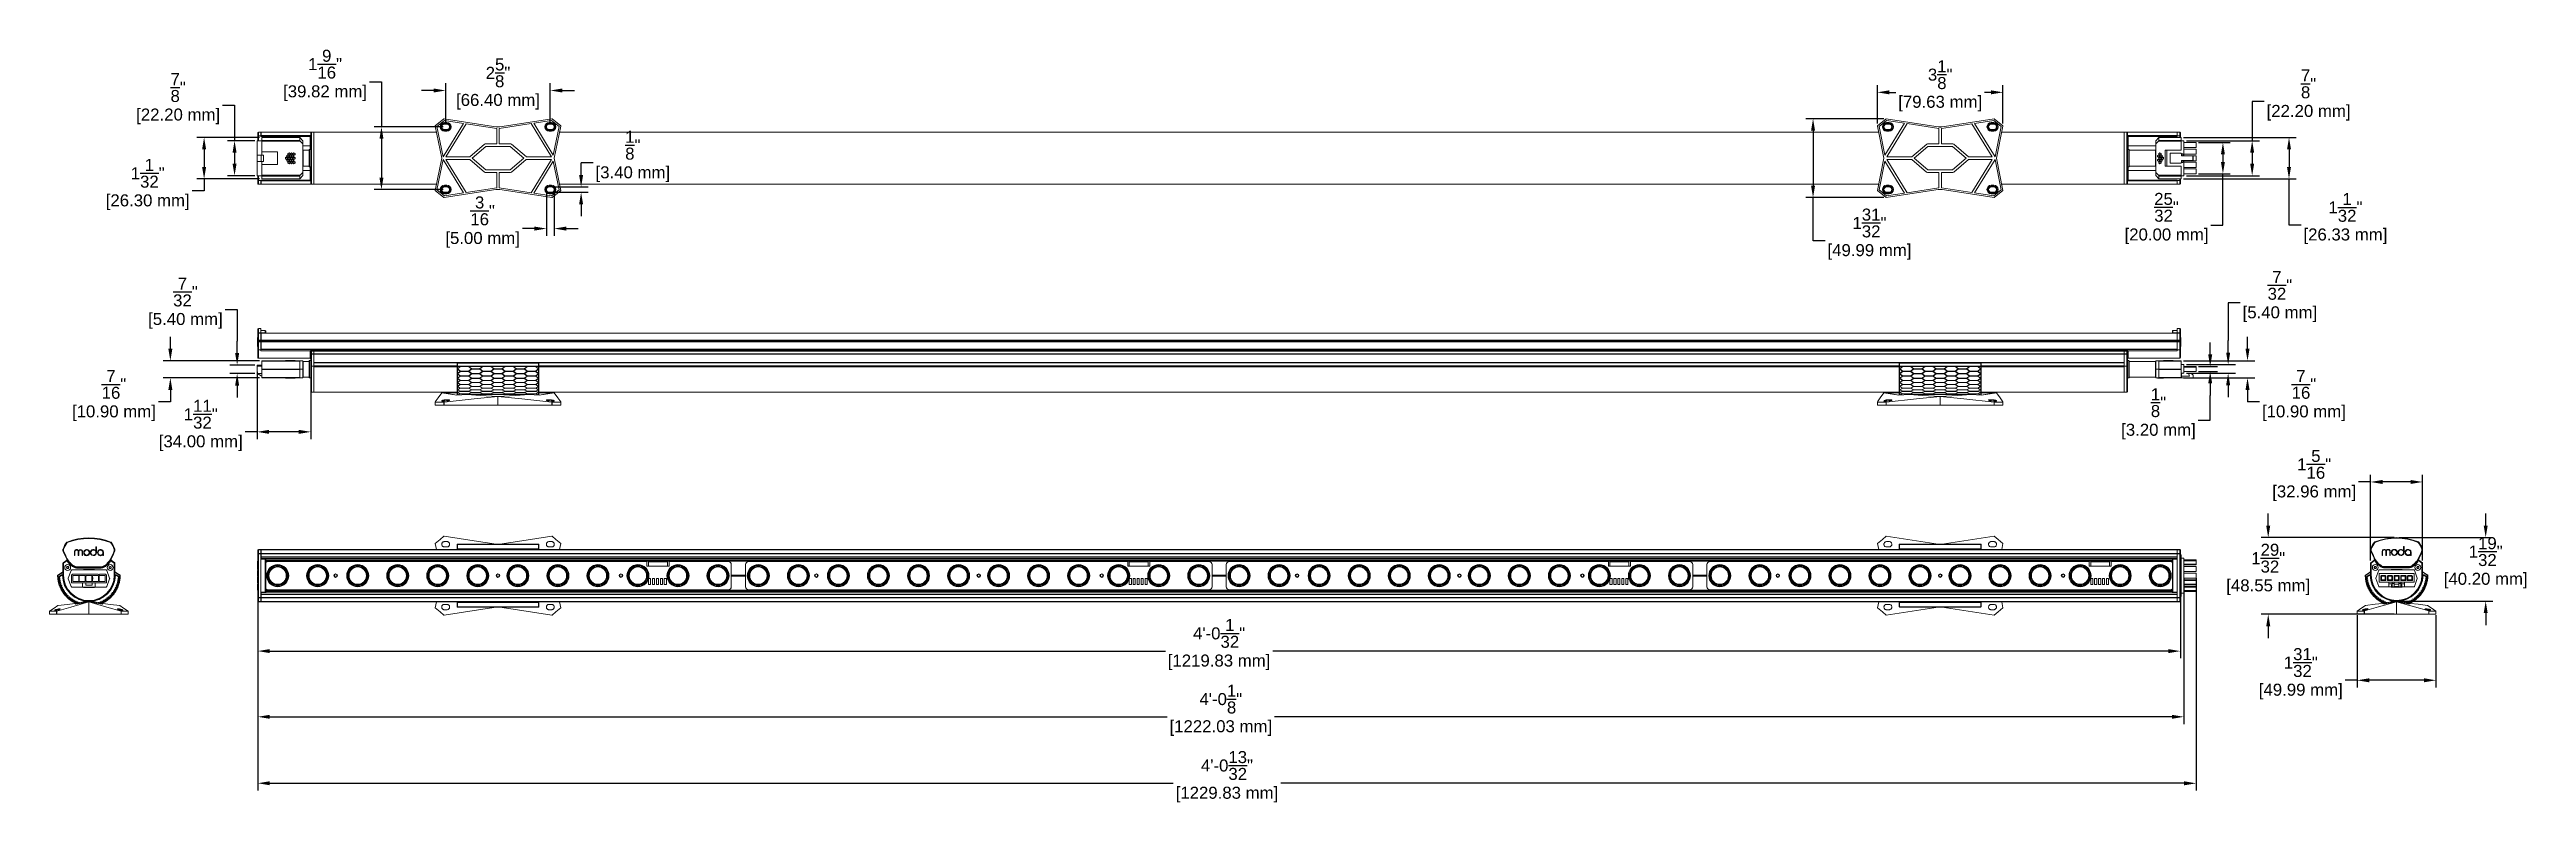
# Model space of a CAD drawing. Header units: inches. Extents: x 0.3 to 62.2, y -4.9 to 14.1.
import ezdxf

# ---------------------------------------------------------------- set-up
doc = ezdxf.new("R2010")
doc.units = ezdxf.units.IN
doc.header["$MEASUREMENT"] = 0
doc.layers.get('Defpoints').update_dxf_attribs({"color": 1})
doc.layers.add('Graze 2.0 Int', color=7, linetype='Continuous')
doc.styles.get("Standard").update_dxf_attribs({"font": 'Arial.ttf'})
doc.dimstyles.new('.1 DIM', dxfattribs={"dimscale": 0, "dimtxt": 0.3, "dimasz": 0.3, "dimexe": 0.18, "dimexo": 0.0625, "dimgap": 0.09, "dimtad": 0, "dimtih": 1, "dimtoh": 1, "dimdec": 5, "dimzin": 0, "dimdsep": 46, "dimlunit": 4, "dimtxsty": 'Standard', "dimcen": 0.09, "dimadec": 0, "dimazin": 0, "dimtfac": 1, "dimtdec": 5, "dimtofl": 0, "dimtmove": 0, "dimatfit": 3, "dimfxl": 1, "dimtolj": 1, "dimtzin": 0, "dimarcsym": 0})

msp = doc.modelspace()

# ---------------------------------------------------------------- blocks, each defined once
blk = doc.blocks.new('*D8')
at = {"layer": 'Defpoints', "color": 0, "lineweight": -2, "transparency": 16777216}
for p, q in [((55.705, 2.234), (55.705, 2.534)), ((58.848, 1.934), (55.525, 1.934)), ((58.848, 0.022), (55.525, 0.022)), ((55.705, -0.278), (55.705, -0.578))]:
    blk.add_line(p, q, dxfattribs=at)
at = {"layer": 'Defpoints', "color": 0, "transparency": 16777216}
for p in [(58.911, 1.934), (55.705, 0.022), (58.911, 0.022)]:
    blk.add_point(p, dxfattribs=at)
for points in [[(55.655, 2.234), (55.755, 2.234), (55.705, 1.934)], [(55.655, -0.278), (55.755, -0.278), (55.705, 0.022)]]:
    blk.add_solid(points, dxfattribs=at)
at = {"layer": 'Defpoints', "color": 0, "transparency": 16777216, "char_height": 0.3, "attachment_point": 5}
for s, insert in [('\\A1;1{\\H1x;\\S29/32;}"', (55.705, 1.421)), ('\\A1;[48.55 mm]', (55.705, 0.697))]:
    blk.add_mtext(s, dxfattribs=dict(at, insert=insert))
blk = doc.blocks.new('*D9')
at = {"layer": 'Defpoints', "color": 0, "lineweight": -2, "transparency": 16777216}
for p, q in [((61.137, 2.234), (61.137, 2.534)), ((58.973, 1.934), (61.317, 1.934)), ((58.973, 0.351), (61.317, 0.351)), ((61.137, 0.051), (61.137, -0.249))]:
    blk.add_line(p, q, dxfattribs=at)
at = {"layer": 'Defpoints', "color": 0, "transparency": 16777216}
for p in [(58.911, 1.934), (58.911, 0.351), (61.137, 0.351)]:
    blk.add_point(p, dxfattribs=at)
for points in [[(61.087, 2.234), (61.187, 2.234), (61.137, 1.934)], [(61.087, 0.051), (61.187, 0.051), (61.137, 0.351)]]:
    blk.add_solid(points, dxfattribs=at)
at = {"layer": 'Defpoints', "color": 0, "transparency": 16777216, "char_height": 0.3, "attachment_point": 5}
for s, insert in [('\\A1;1{\\H1x;\\S19/32;}"', (61.137, 1.585)), ('\\A1;[40.20 mm]', (61.137, 0.861))]:
    blk.add_mtext(s, dxfattribs=dict(at, insert=insert))
blk = doc.blocks.new('*D10')
at = {"layer": 'Defpoints', "color": 0, "lineweight": -2, "transparency": 16777216}
for p, q in [((58.262, 3.324), (57.962, 3.324)), ((58.262, 1.36), (58.262, 3.504)), ((59.26, 3.324), (58.562, 3.324)), ((59.56, 1.36), (59.56, 3.504))]:
    blk.add_line(p, q, dxfattribs=at)
at = {"layer": 'Defpoints', "color": 0, "transparency": 16777216}
for p in [(58.262, 3.324), (58.262, 1.298), (59.56, 1.298)]:
    blk.add_point(p, dxfattribs=at)
for points in [[(58.562, 3.374), (58.562, 3.274), (58.262, 3.324)], [(59.26, 3.374), (59.26, 3.274), (59.56, 3.324)]]:
    blk.add_solid(points, dxfattribs=at)
at = {"layer": 'Defpoints', "color": 0, "transparency": 16777216, "char_height": 0.3, "attachment_point": 5}
for s, insert in [('\\A1;1{\\H1x;\\S5/16;}"', (56.853, 3.765)), ('\\A1;[32.96 mm]', (56.853, 3.043))]:
    blk.add_mtext(s, dxfattribs=dict(at, insert=insert))
blk = doc.blocks.new('*D11')
at = {"layer": 'Defpoints', "color": 0, "lineweight": -2, "transparency": 16777216}
for p, q in [((57.927, -0.001), (57.927, -1.809)), ((59.895, -0.001), (59.895, -1.809)), ((57.927, -1.629), (57.627, -1.629)), ((59.595, -1.629), (58.227, -1.629))]:
    blk.add_line(p, q, dxfattribs=at)
at = {"layer": 'Defpoints', "color": 0, "transparency": 16777216}
for p in [(57.927, 0.062), (59.895, 0.062), (57.927, -1.629)]:
    blk.add_point(p, dxfattribs=at)
for points in [[(58.227, -1.579), (58.227, -1.679), (57.927, -1.629)], [(59.595, -1.579), (59.595, -1.679), (59.895, -1.629)]]:
    blk.add_solid(points, dxfattribs=at)
at = {"layer": 'Defpoints', "color": 0, "transparency": 16777216, "char_height": 0.3, "attachment_point": 5}
for s, insert in [('\\A1;1{\\H1x;\\S31/32;}"', (56.518, -1.186)), ('\\A1;[49.99 mm]', (56.518, -1.91))]:
    blk.add_mtext(s, dxfattribs=dict(at, insert=insert))
blk = doc.blocks.new('*D20')
at = {"layer": 'Defpoints', "color": 0, "lineweight": -2, "transparency": 16777216}
for p, q in [((5.486, 0.922), (5.486, -1.08)), ((53.511, 0.922), (53.511, -1.08)), ((5.786, -0.9), (28.156, -0.9)), ((53.211, -0.9), (30.841, -0.9))]:
    blk.add_line(p, q, dxfattribs=at)
at = {"layer": 'Defpoints', "color": 0, "transparency": 16777216}
for p in [(5.486, 0.984), (53.511, 0.984), (53.511, -0.9)]:
    blk.add_point(p, dxfattribs=at)
for points in [[(5.786, -0.85), (5.786, -0.95), (5.486, -0.9)], [(53.211, -0.85), (53.211, -0.95), (53.511, -0.9)]]:
    blk.add_solid(points, dxfattribs=at)
at = {"layer": 'Defpoints', "color": 0, "transparency": 16777216, "char_height": 0.3, "attachment_point": 5}
for s, insert in [('\\A1;4\'-0{\\H1x;\\S1/32;}"', (29.498, -0.457)), ('\\A1;[1219.83 mm]', (29.498, -1.181))]:
    blk.add_mtext(s, dxfattribs=dict(at, insert=insert))
blk = doc.blocks.new('*D21')
at = {"layer": 'Defpoints', "color": 0, "lineweight": -2, "transparency": 16777216}
for p, q in [((5.486, 0.922), (5.486, -2.721)), ((53.598, 0.922), (53.598, -2.721)), ((5.786, -2.541), (28.199, -2.541)), ((53.298, -2.541), (30.884, -2.541))]:
    blk.add_line(p, q, dxfattribs=at)
at = {"layer": 'Defpoints', "color": 0, "transparency": 16777216}
for p in [(5.486, 0.984), (53.598, 0.984), (53.598, -2.541)]:
    blk.add_point(p, dxfattribs=at)
for points in [[(5.786, -2.491), (5.786, -2.591), (5.486, -2.541)], [(53.298, -2.491), (53.298, -2.591), (53.598, -2.541)]]:
    blk.add_solid(points, dxfattribs=at)
at = {"layer": 'Defpoints', "color": 0, "transparency": 16777216, "char_height": 0.3, "attachment_point": 5}
for s, insert in [('\\A1;4\'-0{\\H1x;\\S1/8;}"', (29.542, -2.098)), ('\\A1;[1222.03 mm]', (29.542, -2.822))]:
    blk.add_mtext(s, dxfattribs=dict(at, insert=insert))
blk = doc.blocks.new('*D22')
at = {"layer": 'Defpoints', "color": 0, "lineweight": -2, "transparency": 16777216}
for p, q in [((5.486, 0.922), (5.486, -4.381)), ((53.905, 0.921), (53.905, -4.382)), ((5.786, -4.201), (28.353, -4.202)), ((53.605, -4.202), (31.038, -4.202))]:
    blk.add_line(p, q, dxfattribs=at)
at = {"layer": 'Defpoints', "color": 0, "transparency": 16777216}
for p in [(5.486, 0.984), (53.905, 0.983), (53.905, -4.202)]:
    blk.add_point(p, dxfattribs=at)
for points in [[(5.786, -4.151), (5.786, -4.251), (5.486, -4.201)], [(53.605, -4.152), (53.605, -4.252), (53.905, -4.202)]]:
    blk.add_solid(points, dxfattribs=at)
at = {"layer": 'Defpoints', "color": 0, "transparency": 16777216, "char_height": 0.3, "attachment_point": 5}
for s, insert in [('\\A1;4\'-0{\\H1x;\\S13/32;}"', (29.695, -3.757)), ('\\A1;[1229.83 mm]', (29.695, -4.483))]:
    blk.add_mtext(s, dxfattribs=dict(at, insert=insert))
blk = doc.blocks.new('*D23')
at = {"layer": 'Defpoints', "color": 0, "lineweight": -2, "transparency": 16777216}
for p, q in [((5.47, 6.075), (5.47, 4.395)), ((6.809, 6.075), (6.809, 4.395)), ((5.47, 4.575), (5.17, 4.575)), ((6.509, 4.575), (5.77, 4.575))]:
    blk.add_line(p, q, dxfattribs=at)
at = {"layer": 'Defpoints', "color": 0, "transparency": 16777216}
for p in [(5.47, 6.137), (6.809, 6.137), (5.47, 4.575)]:
    blk.add_point(p, dxfattribs=at)
for points in [[(5.77, 4.625), (5.77, 4.525), (5.47, 4.575)], [(6.509, 4.625), (6.509, 4.525), (6.809, 4.575)]]:
    blk.add_solid(points, dxfattribs=at)
at = {"layer": 'Defpoints', "color": 0, "transparency": 16777216, "char_height": 0.3, "attachment_point": 5}
for s, insert in [('\\A1;1{\\H1x;\\S11/32;}"', (4.061, 5.016)), ('\\A1;[34.00 mm]', (4.061, 4.294))]:
    blk.add_mtext(s, dxfattribs=dict(at, insert=insert))
blk = doc.blocks.new('*D24')
at = {"layer": 'Defpoints', "color": 0, "lineweight": -2, "transparency": 16777216}
for p, q in [((3.302, 6.652), (3.302, 6.952)), ((5.526, 6.352), (3.122, 6.352)), ((5.526, 5.923), (3.122, 5.923)), ((3.302, 5.623), (3.302, 5.323)), ((3.302, 5.323), (3.002, 5.323))]:
    blk.add_line(p, q, dxfattribs=at)
at = {"layer": 'Defpoints', "color": 0, "transparency": 16777216}
for p in [(5.588, 6.352), (3.302, 5.923), (5.588, 5.923)]:
    blk.add_point(p, dxfattribs=at)
for points in [[(3.252, 6.652), (3.352, 6.652), (3.302, 6.352)], [(3.252, 5.623), (3.352, 5.623), (3.302, 5.923)]]:
    blk.add_solid(points, dxfattribs=at)
at = {"layer": 'Defpoints', "color": 0, "transparency": 16777216, "char_height": 0.3, "attachment_point": 5}
for s, insert in [('\\A1;{\\H1x;\\S7/16;}"', (1.893, 5.762)), ('\\A1;[10.90 mm]', (1.893, 5.042))]:
    blk.add_mtext(s, dxfattribs=dict(at, insert=insert))
blk = doc.blocks.new('*D25')
at = {"layer": 'Defpoints', "color": 0, "lineweight": -2, "transparency": 16777216}
for p, q in [((4.67, 7.63), (4.97, 7.63)), ((4.97, 7.63), (4.97, 6.844)), ((4.97, 6.544), (4.97, 6.844)), ((5.408, 6.244), (4.79, 6.244)), ((5.408, 6.031), (4.79, 6.031)), ((4.97, 5.731), (4.97, 5.431))]:
    blk.add_line(p, q, dxfattribs=at)
at = {"layer": 'Defpoints', "color": 0, "transparency": 16777216}
for p in [(5.47, 6.244), (4.97, 6.031), (5.47, 6.031)]:
    blk.add_point(p, dxfattribs=at)
for points in [[(4.92, 6.544), (5.02, 6.544), (4.97, 6.244)], [(4.92, 5.731), (5.02, 5.731), (4.97, 6.031)]]:
    blk.add_solid(points, dxfattribs=at)
at = {"layer": 'Defpoints', "color": 0, "transparency": 16777216, "char_height": 0.3, "attachment_point": 5}
for s, insert in [('\\A1;{\\H1x;\\S7/32;}"', (3.678, 8.069)), ('\\A1;[5.40 mm]', (3.678, 7.349))]:
    blk.add_mtext(s, dxfattribs=dict(at, insert=insert))
blk = doc.blocks.new('*D26')
at = {"layer": 'Defpoints', "color": 0, "lineweight": -2, "transparency": 16777216}
for p, q in [((55.188, 6.652), (55.188, 6.952)), ((53.589, 6.352), (55.368, 6.352)), ((53.589, 5.923), (55.368, 5.923)), ((55.188, 5.623), (55.188, 5.323)), ((55.488, 5.323), (55.188, 5.323))]:
    blk.add_line(p, q, dxfattribs=at)
at = {"layer": 'Defpoints', "color": 0, "transparency": 16777216}
for p in [(53.527, 6.352), (53.527, 5.923), (55.188, 5.923)]:
    blk.add_point(p, dxfattribs=at)
for points in [[(55.138, 6.652), (55.238, 6.652), (55.188, 6.352)], [(55.138, 5.623), (55.238, 5.623), (55.188, 5.923)]]:
    blk.add_solid(points, dxfattribs=at)
at = {"layer": 'Defpoints', "color": 0, "transparency": 16777216, "char_height": 0.3, "attachment_point": 5}
for s, insert in [('\\A1;{\\H1x;\\S7/16;}"', (56.597, 5.762)), ('\\A1;[10.90 mm]', (56.597, 5.042))]:
    blk.add_mtext(s, dxfattribs=dict(at, insert=insert))
blk = doc.blocks.new('*D27')
at = {"layer": 'Defpoints', "color": 0, "lineweight": -2, "transparency": 16777216}
for p, q in [((55.004, 7.797), (54.704, 7.797)), ((54.704, 7.797), (54.704, 6.854)), ((54.704, 6.554), (54.704, 6.854)), ((53.66, 6.254), (54.884, 6.254)), ((53.66, 6.041), (54.884, 6.041)), ((54.704, 5.741), (54.704, 5.441))]:
    blk.add_line(p, q, dxfattribs=at)
at = {"layer": 'Defpoints', "color": 0, "transparency": 16777216}
for p in [(53.598, 6.254), (53.598, 6.041), (54.704, 6.041)]:
    blk.add_point(p, dxfattribs=at)
for points in [[(54.654, 6.554), (54.754, 6.554), (54.704, 6.254)], [(54.654, 5.741), (54.754, 5.741), (54.704, 6.041)]]:
    blk.add_solid(points, dxfattribs=at)
at = {"layer": 'Defpoints', "color": 0, "transparency": 16777216, "char_height": 0.3, "attachment_point": 5}
for s, insert in [('\\A1;{\\H1x;\\S7/32;}"', (55.997, 8.235)), ('\\A1;[5.40 mm]', (55.997, 7.516))]:
    blk.add_mtext(s, dxfattribs=dict(at, insert=insert))
blk = doc.blocks.new('*D28')
at = {"layer": 'Defpoints', "color": 0, "lineweight": -2, "transparency": 16777216}
for p, q in [((54.255, 6.51), (54.255, 6.81)), ((53.967, 6.21), (54.435, 6.21)), ((53.967, 6.084), (54.435, 6.084)), ((54.255, 5.784), (54.255, 5.484)), ((54.255, 4.864), (54.255, 5.484)), ((53.955, 4.864), (54.255, 4.864))]:
    blk.add_line(p, q, dxfattribs=at)
at = {"layer": 'Defpoints', "color": 0, "transparency": 16777216}
for p in [(53.905, 6.21), (53.905, 6.084), (54.255, 6.084)]:
    blk.add_point(p, dxfattribs=at)
for points in [[(54.205, 6.51), (54.305, 6.51), (54.255, 6.21)], [(54.205, 5.784), (54.305, 5.784), (54.255, 6.084)]]:
    blk.add_solid(points, dxfattribs=at)
at = {"layer": 'Defpoints', "color": 0, "transparency": 16777216, "char_height": 0.3, "attachment_point": 5}
for s, insert in [('\\A1;{\\H1x;\\S1/8;}"', (52.963, 5.305)), ('\\A1;[3.20 mm]', (52.963, 4.583))]:
    blk.add_mtext(s, dxfattribs=dict(at, insert=insert))
blk = doc.blocks.new('*D29')
at = {"layer": 'Defpoints', "color": 0, "lineweight": -2, "transparency": 16777216}
for p, q in [((5.526, 11.928), (3.965, 11.928)), ((4.145, 11.628), (4.145, 11.193)), ((4.145, 10.593), (3.845, 10.593)), ((5.526, 10.893), (3.965, 10.893)), ((4.145, 10.893), (4.145, 10.593))]:
    blk.add_line(p, q, dxfattribs=at)
at = {"layer": 'Defpoints', "color": 0, "transparency": 16777216}
for p in [(5.588, 11.928), (4.145, 10.893), (5.588, 10.893)]:
    blk.add_point(p, dxfattribs=at)
for points in [[(4.095, 11.628), (4.195, 11.628), (4.145, 11.928)], [(4.095, 11.193), (4.195, 11.193), (4.145, 10.893)]]:
    blk.add_solid(points, dxfattribs=at)
at = {"layer": 'Defpoints', "color": 0, "transparency": 16777216, "char_height": 0.3, "attachment_point": 5}
for s, insert in [('\\A1;1{\\H1x;\\S1/32;}"', (2.736, 11.034)), ('\\A1;[26.30 mm]', (2.736, 10.312))]:
    blk.add_mtext(s, dxfattribs=dict(at, insert=insert))
blk = doc.blocks.new('*D30')
at = {"layer": 'Defpoints', "color": 0, "lineweight": -2, "transparency": 16777216}
for p, q in [((4.606, 12.735), (4.906, 12.735)), ((4.906, 12.735), (4.906, 11.847)), ((5.408, 11.847), (4.726, 11.847)), ((4.906, 11.547), (4.906, 11.273)), ((5.408, 10.973), (4.726, 10.973))]:
    blk.add_line(p, q, dxfattribs=at)
at = {"layer": 'Defpoints', "color": 0, "transparency": 16777216}
for p in [(5.47, 11.847), (4.906, 10.973), (5.47, 10.973)]:
    blk.add_point(p, dxfattribs=at)
for points in [[(4.856, 11.547), (4.956, 11.547), (4.906, 11.847)], [(4.856, 11.273), (4.956, 11.273), (4.906, 10.973)]]:
    blk.add_solid(points, dxfattribs=at)
at = {"layer": 'Defpoints', "color": 0, "transparency": 16777216, "char_height": 0.3, "attachment_point": 5}
for s, insert in [('\\A1;{\\H1x;\\S7/8;}"', (3.497, 13.174)), ('\\A1;[22.20 mm]', (3.497, 12.455))]:
    blk.add_mtext(s, dxfattribs=dict(at, insert=insert))
blk = doc.blocks.new('*D31')
at = {"layer": 'Defpoints', "color": 0, "lineweight": -2, "transparency": 16777216}
for p, q in [((53.589, 11.928), (56.404, 11.928)), ((56.224, 11.628), (56.224, 11.192)), ((53.589, 10.892), (56.404, 10.892)), ((56.224, 9.741), (56.224, 10.892)), ((56.524, 9.741), (56.224, 9.741))]:
    blk.add_line(p, q, dxfattribs=at)
at = {"layer": 'Defpoints', "color": 0, "transparency": 16777216}
for p in [(53.527, 11.928), (53.527, 10.892), (56.224, 10.892)]:
    blk.add_point(p, dxfattribs=at)
for points in [[(56.174, 11.628), (56.274, 11.628), (56.224, 11.928)], [(56.174, 11.192), (56.274, 11.192), (56.224, 10.892)]]:
    blk.add_solid(points, dxfattribs=at)
at = {"layer": 'Defpoints', "color": 0, "transparency": 16777216, "char_height": 0.3, "attachment_point": 5}
for s, insert in [('\\A1;1{\\H1x;\\S1/32;}"', (57.633, 10.182)), ('\\A1;[26.33 mm]', (57.633, 9.46))]:
    blk.add_mtext(s, dxfattribs=dict(at, insert=insert))
blk = doc.blocks.new('*D32')
at = {"layer": 'Defpoints', "color": 0, "lineweight": -2, "transparency": 16777216}
for p, q in [((55.604, 12.827), (55.304, 12.827)), ((55.304, 12.827), (55.304, 11.847)), ((53.66, 11.847), (55.484, 11.847)), ((55.304, 11.547), (55.304, 11.273)), ((53.66, 10.973), (55.484, 10.973))]:
    blk.add_line(p, q, dxfattribs=at)
at = {"layer": 'Defpoints', "color": 0, "transparency": 16777216}
for p in [(53.598, 11.847), (53.598, 10.973), (55.304, 10.973)]:
    blk.add_point(p, dxfattribs=at)
for points in [[(55.254, 11.547), (55.354, 11.547), (55.304, 11.847)], [(55.254, 11.273), (55.354, 11.273), (55.304, 10.973)]]:
    blk.add_solid(points, dxfattribs=at)
at = {"layer": 'Defpoints', "color": 0, "transparency": 16777216, "char_height": 0.3, "attachment_point": 5}
for s, insert in [('\\A1;{\\H1x;\\S7/8;}"', (56.713, 13.266)), ('\\A1;[22.20 mm]', (56.713, 12.546))]:
    blk.add_mtext(s, dxfattribs=dict(at, insert=insert))
blk = doc.blocks.new('*D33')
at = {"layer": 'Defpoints', "color": 0, "lineweight": -2, "transparency": 16777216}
for p, q in [((53.967, 11.804), (54.753, 11.804)), ((54.573, 11.504), (54.573, 11.316)), ((53.967, 11.016), (54.753, 11.016)), ((54.573, 9.741), (54.573, 11.016)), ((54.273, 9.741), (54.573, 9.741))]:
    blk.add_line(p, q, dxfattribs=at)
at = {"layer": 'Defpoints', "color": 0, "transparency": 16777216}
for p in [(53.905, 11.804), (53.905, 11.016), (54.573, 11.016)]:
    blk.add_point(p, dxfattribs=at)
for points in [[(54.523, 11.504), (54.623, 11.504), (54.573, 11.804)], [(54.523, 11.316), (54.623, 11.316), (54.573, 11.016)]]:
    blk.add_solid(points, dxfattribs=at)
at = {"layer": 'Defpoints', "color": 0, "transparency": 16777216, "char_height": 0.3, "attachment_point": 5}
for s, insert in [('\\A1;{\\H1x;\\S25/32;}"', (53.164, 10.184)), ('\\A1;[20.00 mm]', (53.164, 9.46))]:
    blk.add_mtext(s, dxfattribs=dict(at, insert=insert))
blk = doc.blocks.new('*D34')
at = {"layer": 'Defpoints', "color": 0, "lineweight": -2, "transparency": 16777216}
for p, q in [((8.275, 13.316), (8.575, 13.316)), ((8.575, 13.316), (8.575, 12.194)), ((10.117, 12.194), (8.395, 12.194)), ((8.575, 11.894), (8.575, 10.926)), ((10.117, 10.626), (8.395, 10.626))]:
    blk.add_line(p, q, dxfattribs=at)
at = {"layer": 'Defpoints', "color": 0, "transparency": 16777216}
for p in [(10.179, 12.194), (8.575, 10.626), (10.179, 10.626)]:
    blk.add_point(p, dxfattribs=at)
for points in [[(8.525, 11.894), (8.625, 11.894), (8.575, 12.194)], [(8.525, 10.926), (8.625, 10.926), (8.575, 10.626)]]:
    blk.add_solid(points, dxfattribs=at)
at = {"layer": 'Defpoints', "color": 0, "transparency": 16777216, "char_height": 0.3, "attachment_point": 5}
for s, insert in [('\\A1;1{\\H1x;\\S9/16;}"', (7.166, 13.759)), ('\\A1;[39.82 mm]', (7.166, 13.035))]:
    blk.add_mtext(s, dxfattribs=dict(at, insert=insert))
blk = doc.blocks.new('*D35')
at = {"layer": 'Defpoints', "color": 0, "lineweight": -2, "transparency": 16777216}
for p, q in [((9.879, 13.101), (9.579, 13.101)), ((10.179, 12.256), (10.179, 13.281)), ((12.793, 12.256), (12.793, 13.281)), ((13.093, 13.101), (13.393, 13.101))]:
    blk.add_line(p, q, dxfattribs=at)
at = {"layer": 'Defpoints', "color": 0, "transparency": 16777216}
for p in [(10.179, 13.101), (10.179, 12.194), (12.793, 12.194)]:
    blk.add_point(p, dxfattribs=at)
for points in [[(9.879, 13.151), (9.879, 13.051), (10.179, 13.101)], [(13.093, 13.151), (13.093, 13.051), (12.793, 13.101)]]:
    blk.add_solid(points, dxfattribs=at)
at = {"layer": 'Defpoints', "color": 0, "transparency": 16777216, "char_height": 0.3, "attachment_point": 5}
for s, insert in [('\\A1;2{\\H1x;\\S5/8;}"', (11.486, 13.542)), ('\\A1;[66.40 mm]', (11.486, 12.82))]:
    blk.add_mtext(s, dxfattribs=dict(at, insert=insert))
blk = doc.blocks.new('*D36')
at = {"layer": 'Defpoints', "color": 0, "lineweight": -2, "transparency": 16777216}
for p, q in [((13.562, 10.993), (13.562, 11.293)), ((13.862, 11.293), (13.562, 11.293)), ((12.856, 10.693), (13.742, 10.693)), ((12.856, 10.559), (13.742, 10.559)), ((13.562, 10.259), (13.562, 9.959))]:
    blk.add_line(p, q, dxfattribs=at)
at = {"layer": 'Defpoints', "color": 0, "transparency": 16777216}
for p in [(12.793, 10.693), (12.793, 10.559), (13.562, 10.559)]:
    blk.add_point(p, dxfattribs=at)
for points in [[(13.512, 10.993), (13.612, 10.993), (13.562, 10.693)], [(13.512, 10.259), (13.612, 10.259), (13.562, 10.559)]]:
    blk.add_solid(points, dxfattribs=at)
at = {"layer": 'Defpoints', "color": 0, "transparency": 16777216, "char_height": 0.3, "attachment_point": 5}
for s, insert in [('\\A1;{\\H1x;\\S1/8;}"', (14.854, 11.734)), ('\\A1;[3.40 mm]', (14.854, 11.012))]:
    blk.add_mtext(s, dxfattribs=dict(at, insert=insert))
blk = doc.blocks.new('*D37')
at = {"layer": 'Defpoints', "color": 0, "lineweight": -2, "transparency": 16777216}
for p, q in [((12.695, 10.564), (12.695, 9.472)), ((12.892, 10.564), (12.892, 9.472)), ((12.395, 9.652), (12.095, 9.652)), ((13.192, 9.652), (13.492, 9.652))]:
    blk.add_line(p, q, dxfattribs=at)
at = {"layer": 'Defpoints', "color": 0, "transparency": 16777216}
for p in [(12.695, 10.626), (12.892, 10.626), (12.695, 9.652)]:
    blk.add_point(p, dxfattribs=at)
for points in [[(12.395, 9.702), (12.395, 9.602), (12.695, 9.652)], [(13.192, 9.702), (13.192, 9.602), (12.892, 9.652)]]:
    blk.add_solid(points, dxfattribs=at)
at = {"layer": 'Defpoints', "color": 0, "transparency": 16777216, "char_height": 0.3, "attachment_point": 5}
for s, insert in [('\\A1;{\\H1x;\\S3/16;}"', (11.102, 10.095)), ('\\A1;[5.00 mm]', (11.102, 9.372))]:
    blk.add_mtext(s, dxfattribs=dict(at, insert=insert))
blk = doc.blocks.new('*D38')
at = {"layer": 'Defpoints', "color": 0, "lineweight": -2, "transparency": 16777216}
for p, q in [((45.943, 12.276), (45.943, 13.235)), ((46.243, 13.055), (46.402, 13.055)), ((48.778, 13.055), (48.62, 13.055)), ((49.078, 12.276), (49.078, 13.235))]:
    blk.add_line(p, q, dxfattribs=at)
at = {"layer": 'Defpoints', "color": 0, "transparency": 16777216}
for p in [(49.078, 13.055), (45.943, 12.213), (49.078, 12.213)]:
    blk.add_point(p, dxfattribs=at)
for points in [[(46.243, 13.105), (46.243, 13.005), (45.943, 13.055)], [(48.778, 13.105), (48.778, 13.005), (49.078, 13.055)]]:
    blk.add_solid(points, dxfattribs=at)
at = {"layer": 'Defpoints', "color": 0, "transparency": 16777216, "char_height": 0.3, "attachment_point": 5}
for s, insert in [('\\A1;3{\\H1x;\\S1/8;}"', (47.511, 13.497)), ('\\A1;[79.63 mm]', (47.511, 12.774))]:
    blk.add_mtext(s, dxfattribs=dict(at, insert=insert))
blk = doc.blocks.new('*D39')
at = {"layer": 'Defpoints', "color": 0, "lineweight": -2, "transparency": 16777216}
for p, q in [((46.101, 12.394), (44.155, 12.394)), ((44.335, 12.094), (44.335, 10.726)), ((46.101, 10.426), (44.155, 10.426)), ((44.335, 9.35), (44.335, 10.426)), ((44.635, 9.35), (44.335, 9.35))]:
    blk.add_line(p, q, dxfattribs=at)
at = {"layer": 'Defpoints', "color": 0, "transparency": 16777216}
for p in [(46.163, 12.394), (44.335, 10.426), (46.163, 10.426)]:
    blk.add_point(p, dxfattribs=at)
for points in [[(44.285, 12.094), (44.385, 12.094), (44.335, 12.394)], [(44.285, 10.726), (44.385, 10.726), (44.335, 10.426)]]:
    blk.add_solid(points, dxfattribs=at)
at = {"layer": 'Defpoints', "color": 0, "transparency": 16777216, "char_height": 0.3, "attachment_point": 5}
for s, insert in [('\\A1;1{\\H1x;\\S31/32;}"', (45.744, 9.792)), ('\\A1;[49.99 mm]', (45.744, 9.069))]:
    blk.add_mtext(s, dxfattribs=dict(at, insert=insert))

# ---------------------------------------------------------------- dimensions: what is measured, and where the dimension line sits
at = {"layer": 'Defpoints'}
for base, p1, p2, angle, override, picture, middle, dimtype in [((8.5753504, 10.6261622), (10.1791105, 12.1939173), (10.1791105, 10.6261622), 90, {"dimscale": 1, "dimpost": '\\X', "dimtmove": 1}, '*D34', (7.8746205, 13.3163148), 160), ((55.304266, 10.97304), (53.597507, 11.847056), (53.597507, 10.97304), 90, {"dimscale": 1, "dimpost": '\\X', "dimtmove": 1}, '*D32', (55.621236, 12.827259), 160), ((4.906337, 10.97304), (5.470316, 11.847056), (5.470316, 10.97304), 90, {"dimscale": 1, "dimpost": '\\X', "dimtmove": 1}, '*D30', (4.415856, 12.735429), 160), ((44.335259, 10.425985), (46.163262, 12.394095), (46.163262, 10.425985), 90, {"dimscale": 1, "dimpost": '\\X', "dimtmove": 1}, '*D39', (44.335259, 9.349544), 160), ((13.561577, 10.559231), (12.793268, 10.693093), (12.793268, 10.559231), 90, {"dimscale": 1, "dimpost": '\\X', "dimtmove": 1}, '*D36', (13.967903, 11.218739), 160), ((54.573357, 11.016347), (53.904594, 11.803749), (53.904594, 11.016347), 90, {"dimscale": 1, "dimpost": '\\X', "dimtmove": 1}, '*D33', (54.233396, 9.741269), 160), ((56.224119, 10.891646), (53.526641, 11.928449), (53.526641, 10.891646), 90, {"dimscale": 1, "dimpost": '\\X', "dimtmove": 1}, '*D31', (56.224119, 9.741269), 160), ((4.970457, 6.031188), (5.470316, 6.243786), (5.470316, 6.031188), 90, {"dimscale": 1, "dimpost": '\\X', "dimtmove": 1}, '*D25', (4.690343, 7.630045), 160), ((54.704095, 6.041049), (53.597508, 6.253647), (53.597508, 6.041049), 90, {"dimscale": 1, "dimpost": '\\X', "dimtmove": 1}, '*D27', (54.946941, 7.796557), 160), ((3.302164, 5.92292), (5.588426, 6.352054), (5.588426, 5.92292), 90, {"dimscale": 1, "dimpost": '\\X'}, '*D24', (1.893064, 5.32292), 160), ((54.255462, 6.084356), (53.904594, 6.21034), (53.904594, 6.084356), 90, {"dimscale": 1, "dimpost": '\\X', "dimtmove": 1}, '*D28', (53.360777, 4.86437), 160), ((55.187753, 5.922939), (53.526642, 6.352073), (53.526642, 5.922939), 90, {"dimscale": 1, "dimpost": '\\X', "dimtmove": 1}, '*D26', (55.663603, 5.322939), 160), ((58.262029, 3.323713), (59.559599, 1.297922), (58.261982, 1.297952), 179.9986714, {"dimscale": 1, "dimpost": '\\X'}, '*D10', (56.852912, 3.32372), 161), ((55.704784, 0.022344), (58.91091, 1.933762), (58.91091, 0.022344), 270.00000006, {"dimscale": 1, "dimpost": '\\X'}, '*D8', (55.704784, 0.978053), 161), ((61.137172, 0.351085), (58.91091, 1.933762), (58.91091, 0.351085), 270.0000004, {"dimscale": 1, "dimpost": '\\X'}, '*D9', (61.137172, 1.142423), 161)]:
    dim = msp.add_linear_dim(base=base, p1=p1, p2=p2, angle=angle, dimstyle='.1 DIM', override=override, dxfattribs=at)
    dim.commit()
    dim.dimension.update_dxf_attribs({"geometry": picture, "text_midpoint": middle, "dimtype": dimtype})
for base, p1, p2, picture, middle in [((10.179111, 13.100685), (12.793268, 12.193917), (10.179111, 12.193917), '*D35', (11.486189, 13.100685)), ((49.078224, 13.054576), (45.943312, 12.213394), (49.078224, 12.213394), '*D38', (47.510768, 13.054576)), ((12.694841, 9.652442), (12.891697, 10.626162), (12.694841, 10.626162), '*D37', (11.102386, 9.652442)), ((5.470316, 4.575175), (6.808902, 6.137476), (5.470316, 6.137476), '*D23', (4.061217, 4.575175)), ((53.5109275, -0.8997016), (5.486033, 0.984055), (53.5109275, 0.984055), '*D20', (29.4984803, -0.8997016)), ((53.597542, -2.54089), (5.486033, 0.984055), (53.597542, 0.984055), '*D21', (29.541788, -2.54089))]:
    dim = msp.add_linear_dim(base=base, p1=p1, p2=p2, dimstyle='.1 DIM', override={"dimscale": 1, "dimpost": '\\X'}, dxfattribs=at)
    dim.commit()
    dim.dimension.update_dxf_attribs({"geometry": picture, "text_midpoint": middle})
dim = msp.add_linear_dim(base=(4.144926, 10.892852), p1=(5.588426, 11.928449), p2=(5.588426, 10.892852), angle=90, dimstyle='.1 DIM', override={"dimscale": 1, "dimpost": '\\X'}, dxfattribs=at)
dim.commit()
dim.dimension.update_dxf_attribs({"geometry": '*D29', "text_midpoint": (2.735826, 10.592852)})
dim = msp.add_aligned_dim(p1=(5.486033, 0.984055), p2=(53.904629, 0.983499), distance=-5.185404, dimstyle='.1 DIM', override={"dimscale": 1, "dimpost": '\\X'}, dxfattribs=at)
dim.commit()
dim.dimension.update_dxf_attribs({"geometry": '*D22', "text_midpoint": (29.695271, -4.201627)})
dim = msp.add_linear_dim(base=(57.926881, -1.629265), p1=(59.894939, 0.061775), p2=(57.926881, 0.061775), dimstyle='.1 DIM', override={"dimscale": 1, "dimpost": '\\X'}, dxfattribs=at)
dim.commit()
dim.dimension.update_dxf_attribs({"geometry": '*D11', "text_midpoint": (56.517782, -1.629265), "dimtype": 160})

# ---------------------------------------------------------------- linework, layer by layer
at = {"layer": 'Graze 2.0 Int', "color": 7, "linetype": 'Continuous', "lineweight": 15}
for p, q in [((9.920178, 12.216441), (10.136192, 12.393205)), ((10.139285, 12.394049), (11.486188, 12.186043)), ((12.833097, 12.394049), (11.486188, 12.186043)), ((13.052203, 12.216441), (12.83619, 12.393205)), ((45.944756, 12.216441), (46.160768, 12.393205)), ((46.163863, 12.394049), (47.510768, 12.186043)), ((48.857674, 12.394049), (47.510768, 12.186043)), ((49.076781, 12.216441), (48.860768, 12.393205)), ((5.588426, 11.847056), (5.470316, 11.847056)), ((5.470316, 11.847056), (5.470316, 11.488788)), ((5.486033, 12.043915), (5.486033, 12.042068)), ((5.486033, 11.951255), (5.486033, 12.042068)), ((5.501779, 12.056584), (5.501779, 12.059663)), ((5.501779, 12.059663), (5.564774, 12.059663)), ((5.501779, 12.056584), (5.501779, 11.965425)), ((5.564774, 12.056584), (5.501779, 12.056584)), ((5.501779, 11.965425), (5.564774, 11.965425)), ((5.564774, 12.059663), (5.564774, 12.056584)), ((5.564774, 11.970437), (5.564774, 12.056584)), ((5.566741, 11.993699), (5.564774, 11.993717)), ((5.566741, 11.974683), (5.564774, 11.97469)), ((5.564774, 11.965425), (5.564774, 11.970437)), ((6.808902, 11.970437), (5.564774, 11.970437)), ((5.564774, 11.954875), (5.564774, 11.965425)), ((6.798562, 11.954875), (5.564774, 11.954875)), ((5.566741, 12.059663), (9.949662, 12.059663)), ((5.566741, 12.056584), (5.566741, 12.059663)), ((5.566741, 11.973047), (5.566741, 12.056584)), ((6.808902, 11.973047), (5.566741, 11.973047)), ((5.566741, 11.970437), (5.566741, 11.973047)), ((6.534513, 11.928449), (5.588426, 11.928449)), ((5.588426, 11.927244), (5.588426, 11.928449)), ((6.533308, 11.927244), (5.588426, 11.927244)), ((5.588426, 11.855728), (5.588426, 11.927244)), ((5.588426, 11.855728), (6.533308, 11.855728)), ((5.588426, 11.837248), (5.588426, 11.855728)), ((6.546211, 11.837248), (5.588426, 11.837248)), ((5.588426, 11.567528), (5.588426, 11.837248)), ((6.533308, 11.855728), (6.533308, 11.927244)), ((6.534513, 11.928449), (6.612048, 11.845858)), ((6.612048, 11.767118), (6.546211, 11.837248)), ((6.612048, 11.845858), (6.612048, 11.767118)), ((6.612048, 11.767118), (6.612048, 11.052978)), ((6.798647, 11.954864), (6.798661, 11.954875)), ((6.808902, 10.776843), (6.808902, 12.043236)), ((6.824648, 12.058985), (6.824648, 10.761095)), ((6.824648, 12.058985), (6.887643, 12.058985)), ((9.949723, 12.059356), (6.887643, 12.059356)), ((6.887643, 12.059346), (6.887643, 12.059356)), ((6.887643, 10.760733), (6.887643, 12.059346)), ((10.080683, 11.41004), (9.918812, 12.212616)), ((10.148892, 12.352727), (9.961625, 12.199484)), ((9.961625, 12.199484), (10.114466, 11.441666)), ((10.626864, 12.278913), (10.114466, 11.441666)), ((10.147615, 12.300219), (10.147615, 12.280534)), ((10.210606, 12.300219), (10.147615, 12.300219)), ((10.210606, 12.280534), (10.147615, 12.280534)), ((10.210606, 12.260848), (10.147615, 12.260848)), ((10.147615, 12.126986), (10.210606, 12.126986)), ((10.147615, 12.107301), (10.210606, 12.107301)), ((10.147615, 12.107301), (10.147615, 12.087615)), ((10.147615, 12.087615), (10.210606, 12.087615)), ((10.626864, 12.278913), (10.148892, 12.352727)), ((10.186693, 11.44101), (10.693214, 12.268666)), ((10.210606, 12.300219), (10.210606, 12.280534)), ((10.210606, 12.107301), (10.210606, 12.087615)), ((11.455221, 12.150988), (10.693214, 12.268666)), ((11.148582, 11.75824), (10.779132, 11.44101)), ((11.168755, 11.765716), (11.148582, 11.75824)), ((11.455221, 11.765716), (11.168755, 11.765716)), ((11.533686, 12.193378), (11.438696, 12.193378)), ((11.455221, 12.150988), (11.455221, 11.765716)), ((12.312439, 12.273805), (11.517155, 12.150988)), ((11.517165, 12.150988), (11.517155, 12.150988)), ((11.517165, 11.765716), (11.517165, 12.150988)), ((11.804715, 11.765716), (11.517165, 11.765716)), ((11.824897, 11.75824), (11.804715, 11.765716)), ((12.194202, 11.44101), (11.824897, 11.75824)), ((12.312439, 12.273805), (12.822109, 11.44101)), ((12.823484, 12.352727), (12.378784, 12.284051)), ((12.866936, 11.486416), (12.378784, 12.284051)), ((12.761771, 12.300219), (12.761771, 12.280534)), ((12.824766, 12.300219), (12.761771, 12.300219)), ((12.824766, 12.280534), (12.761771, 12.280534)), ((12.824766, 12.260848), (12.761771, 12.260848)), ((12.761771, 12.126986), (12.824766, 12.126986)), ((12.761771, 12.107301), (12.824766, 12.107301)), ((12.761771, 12.107301), (12.761771, 12.087615)), ((12.761771, 12.087615), (12.824766, 12.087615)), ((13.010756, 12.199484), (12.823484, 12.352727)), ((12.824766, 12.300219), (12.824766, 12.280534)), ((12.824766, 12.107301), (12.824766, 12.087615)), ((12.866936, 11.486416), (13.010756, 12.199484)), ((12.891698, 11.41004), (13.053569, 12.212616)), ((45.974301, 12.059356), (13.022658, 12.059356)), ((13.022719, 12.059663), (45.974239, 12.059663)), ((46.105261, 11.41004), (45.94339, 12.212616)), ((46.173472, 12.352727), (45.986202, 12.199484)), ((45.986202, 12.199484), (46.130021, 11.486416)), ((46.618173, 12.284051), (46.130021, 11.486416)), ((46.172192, 12.280534), (46.172192, 12.300219)), ((46.235186, 12.300219), (46.172192, 12.300219)), ((46.235186, 12.280534), (46.172192, 12.280534)), ((46.235186, 12.260848), (46.172192, 12.260848)), ((46.172192, 12.126986), (46.235186, 12.126986)), ((46.172192, 12.107301), (46.235186, 12.107301)), ((46.172192, 12.087615), (46.172192, 12.107301)), ((46.172192, 12.087615), (46.235186, 12.087615)), ((46.618173, 12.284051), (46.173472, 12.352727)), ((46.174851, 11.44101), (46.684519, 12.273805)), ((46.235186, 12.280534), (46.235186, 12.300219)), ((46.235186, 12.087615), (46.235186, 12.107301)), ((47.479796, 12.150988), (46.684519, 12.273805)), ((47.174256, 11.758247), (46.80465, 11.44101)), ((47.194428, 11.765716), (47.174256, 11.758247)), ((47.479796, 11.765716), (47.194428, 11.765716)), ((47.558265, 12.193378), (47.463272, 12.193378)), ((47.479796, 12.150988), (47.479796, 11.765716)), ((48.303742, 12.268666), (47.541735, 12.150988)), ((47.541735, 11.765716), (47.541735, 12.150988)), ((47.828202, 11.765716), (47.541735, 11.765716)), ((47.848374, 11.758243), (47.828202, 11.765716)), ((48.217828, 11.44101), (47.848374, 11.758243)), ((48.303742, 12.268666), (48.810273, 11.44101)), ((48.848065, 12.352727), (48.370095, 12.278913)), ((48.88249, 11.441666), (48.370095, 12.278913)), ((48.786351, 12.280534), (48.786351, 12.300219)), ((48.849344, 12.300219), (48.786351, 12.300219)), ((48.849344, 12.280534), (48.786351, 12.280534)), ((48.849344, 12.260848), (48.786351, 12.260848)), ((48.786351, 12.126986), (48.849344, 12.126986)), ((48.786351, 12.107301), (48.849344, 12.107301)), ((48.786351, 12.087615), (48.786351, 12.107301)), ((48.786351, 12.087615), (48.849344, 12.087615)), ((49.035334, 12.199484), (48.848065, 12.352727)), ((48.849344, 12.280534), (48.849344, 12.300219)), ((48.849344, 12.087615), (48.849344, 12.107301)), ((48.88249, 11.441666), (49.035334, 12.199484)), ((48.916275, 11.41004), (49.078147, 12.212616)), ((52.109316, 12.059356), (49.047236, 12.059356)), ((49.047298, 12.059663), (53.430217, 12.059663)), ((52.109316, 12.059356), (52.109316, 12.059346)), ((52.109316, 10.760733), (52.109316, 12.059346)), ((52.172309, 12.058985), (52.109316, 12.058985)), ((52.172309, 10.761095), (52.172309, 12.058985)), ((52.188058, 12.043236), (52.188058, 10.776843)), ((53.430217, 11.973047), (52.188058, 11.973047)), ((52.188058, 11.970437), (53.432185, 11.970437)), ((52.190167, 11.955147), (52.189017, 11.956121)), ((52.198297, 11.954875), (52.198313, 11.954864)), ((52.198395, 11.954875), (53.432185, 11.954875)), ((52.203806, 11.946011), (52.203806, 11.937244)), ((52.89672, 11.845858), (52.974255, 11.928449)), ((52.89672, 11.767118), (52.89672, 11.845858)), ((52.962556, 11.837248), (52.89672, 11.767118)), ((52.89672, 11.052978), (52.89672, 11.767118)), ((53.526641, 11.837248), (52.962556, 11.837248)), ((53.526641, 11.928449), (52.974255, 11.928449)), ((52.97546, 11.927244), (52.97546, 11.855728)), ((53.526641, 11.927244), (52.97546, 11.927244)), ((52.97546, 11.855728), (53.526641, 11.855728)), ((53.430217, 12.056584), (53.430217, 12.059663)), ((53.430217, 11.973047), (53.430217, 12.056584)), ((53.430217, 11.993699), (53.432185, 11.993717)), ((53.430217, 11.974683), (53.432185, 11.97469)), ((53.430217, 11.970437), (53.430217, 11.973047)), ((53.432185, 12.059663), (53.495179, 12.059663)), ((53.432185, 12.056584), (53.432185, 12.059663)), ((53.495179, 12.056584), (53.432185, 12.056584)), ((53.432185, 12.056584), (53.432185, 11.970437)), ((53.432185, 11.970437), (53.432185, 11.965425)), ((53.432185, 11.965425), (53.432185, 11.954875)), ((53.495179, 11.965425), (53.432185, 11.965425)), ((53.495179, 12.059663), (53.495179, 12.056584)), ((53.495179, 11.965425), (53.495179, 12.056584)), ((53.510893, 11.951249), (53.510893, 11.928449)), ((53.510928, 12.042068), (53.510928, 12.043915)), ((53.510928, 12.042068), (53.510928, 11.951255)), ((53.526641, 11.928449), (53.526641, 11.927244)), ((53.526641, 11.927244), (53.526641, 11.855728)), ((53.526641, 11.855728), (53.526641, 11.837248)), ((53.597507, 11.847056), (53.526641, 11.847056)), ((53.526641, 11.606898), (53.526641, 11.837248)), ((53.597507, 11.469103), (53.597507, 11.847056)), ((53.597507, 11.803749), (53.904594, 11.803749)), ((53.904594, 11.677764), (53.904594, 11.803749)), ((5.470316, 11.331308), (5.470316, 11.488788)), ((5.470316, 11.488788), (5.568742, 11.488788)), ((5.568742, 11.331308), (5.470316, 11.331308)), ((5.470316, 11.331308), (5.470316, 10.97304)), ((5.568742, 11.331308), (5.568742, 11.488788)), ((5.627796, 11.488788), (5.568742, 11.488788)), ((5.568742, 11.331308), (5.627796, 11.331308)), ((5.588426, 11.567528), (5.982127, 11.567528)), ((5.588426, 11.488788), (5.588426, 11.567528)), ((5.588426, 11.252568), (5.588426, 11.331308)), ((5.982127, 11.252568), (5.588426, 11.252568)), ((5.588426, 10.982848), (5.588426, 11.252568)), ((5.627796, 11.331308), (5.627796, 11.488788)), ((5.982127, 11.567528), (5.982127, 11.252568)), ((6.20687, 11.442908), (6.178413, 11.426478)), ((6.186174, 11.421997), (6.178413, 11.426478)), ((6.178413, 11.426478), (6.178413, 11.393618)), ((6.186174, 11.398099), (6.178413, 11.393618)), ((6.178413, 11.393618), (6.20687, 11.377188)), ((6.186174, 11.421997), (6.20687, 11.433946)), ((6.186174, 11.398099), (6.186174, 11.421997)), ((6.20687, 11.38615), (6.186174, 11.398099)), ((6.20687, 11.442908), (6.20687, 11.433946)), ((6.235328, 11.426478), (6.20687, 11.442908)), ((6.20687, 11.433946), (6.227566, 11.421997)), ((6.227566, 11.398099), (6.20687, 11.38615)), ((6.20687, 11.377188), (6.235328, 11.393618)), ((6.20687, 11.38615), (6.20687, 11.377188)), ((6.237201, 11.495532), (6.208516, 11.478971)), ((6.216765, 11.474209), (6.208516, 11.478971)), ((6.208516, 11.478971), (6.208516, 11.445849)), ((6.216765, 11.450611), (6.208516, 11.445849)), ((6.208516, 11.445849), (6.237201, 11.429288)), ((6.237201, 11.390808), (6.208516, 11.374247)), ((6.216765, 11.369485), (6.208516, 11.374247)), ((6.208516, 11.374247), (6.208516, 11.341125)), ((6.216765, 11.345886), (6.208516, 11.341125)), ((6.208516, 11.341125), (6.237201, 11.324564)), ((6.216765, 11.474209), (6.237201, 11.486008)), ((6.216765, 11.450611), (6.216765, 11.474209)), ((6.237201, 11.438812), (6.216765, 11.450611)), ((6.216765, 11.369485), (6.237201, 11.381284)), ((6.216765, 11.345886), (6.216765, 11.369485)), ((6.237201, 11.334087), (6.216765, 11.345886)), ((6.227566, 11.421997), (6.235328, 11.426478)), ((6.227566, 11.421997), (6.227566, 11.398099)), ((6.227566, 11.398099), (6.235328, 11.393618)), ((6.235328, 11.393618), (6.235328, 11.426478)), ((6.237201, 11.495532), (6.237201, 11.486008)), ((6.265886, 11.478971), (6.237201, 11.495532)), ((6.237201, 11.486008), (6.257637, 11.474209)), ((6.257637, 11.450611), (6.237201, 11.438812)), ((6.237201, 11.429288), (6.265886, 11.445849)), ((6.237201, 11.438812), (6.237201, 11.429288)), ((6.237201, 11.390808), (6.237201, 11.381284)), ((6.265886, 11.374247), (6.237201, 11.390808)), ((6.237201, 11.381284), (6.257637, 11.369485)), ((6.257637, 11.345886), (6.237201, 11.334087)), ((6.237201, 11.324564), (6.265886, 11.341125)), ((6.237201, 11.334087), (6.237201, 11.324564)), ((6.267561, 11.547859), (6.238907, 11.531316)), ((6.247089, 11.526591), (6.238907, 11.531316)), ((6.238907, 11.531316), (6.238907, 11.498229)), ((6.247089, 11.502953), (6.238907, 11.498229)), ((6.238907, 11.498229), (6.267561, 11.481685)), ((6.267561, 11.338411), (6.238907, 11.321867)), ((6.247089, 11.317143), (6.238907, 11.321867)), ((6.238907, 11.321867), (6.238907, 11.28878)), ((6.247089, 11.293504), (6.238907, 11.28878)), ((6.238907, 11.28878), (6.267561, 11.272236)), ((6.2675, 11.442908), (6.239042, 11.426478)), ((6.246804, 11.421997), (6.239042, 11.426478)), ((6.239042, 11.426478), (6.239042, 11.393618)), ((6.246804, 11.398099), (6.239042, 11.393618)), ((6.239042, 11.393618), (6.2675, 11.377188)), ((6.246804, 11.421997), (6.2675, 11.433946)), ((6.246804, 11.398099), (6.246804, 11.421997)), ((6.2675, 11.38615), (6.246804, 11.398099)), ((6.247089, 11.526591), (6.267561, 11.538411)), ((6.247089, 11.502953), (6.247089, 11.526591)), ((6.267561, 11.491134), (6.247089, 11.502953)), ((6.247089, 11.317143), (6.267561, 11.328962)), ((6.247089, 11.293504), (6.247089, 11.317143)), ((6.267561, 11.281685), (6.247089, 11.293504)), ((6.257637, 11.474209), (6.265886, 11.478971)), ((6.257637, 11.474209), (6.257637, 11.450611)), ((6.257637, 11.450611), (6.265886, 11.445849)), ((6.257637, 11.369485), (6.265886, 11.374247)), ((6.257637, 11.369485), (6.257637, 11.345886)), ((6.257637, 11.345886), (6.265886, 11.341125)), ((6.265886, 11.445849), (6.265886, 11.478971)), ((6.265886, 11.341125), (6.265886, 11.374247)), ((6.2675, 11.442908), (6.2675, 11.433946)), ((6.295958, 11.426478), (6.2675, 11.442908)), ((6.2675, 11.433946), (6.288195, 11.421997)), ((6.288195, 11.398099), (6.2675, 11.38615)), ((6.2675, 11.377188), (6.295958, 11.393618)), ((6.2675, 11.38615), (6.2675, 11.377188)), ((6.267561, 11.547859), (6.267561, 11.538411)), ((6.296215, 11.531316), (6.267561, 11.547859)), ((6.267561, 11.538411), (6.288032, 11.526591)), ((6.288032, 11.502953), (6.267561, 11.491134)), ((6.267561, 11.481685), (6.296215, 11.498229)), ((6.267561, 11.491134), (6.267561, 11.481685)), ((6.267561, 11.338411), (6.267561, 11.328962)), ((6.296215, 11.321867), (6.267561, 11.338411)), ((6.267561, 11.328962), (6.288032, 11.317143)), ((6.288032, 11.293504), (6.267561, 11.281685)), ((6.267561, 11.272236), (6.296215, 11.28878)), ((6.267561, 11.281685), (6.267561, 11.272236)), ((6.297831, 11.495532), (6.269147, 11.478971)), ((6.277394, 11.474209), (6.269147, 11.478971)), ((6.269147, 11.478971), (6.269147, 11.445849)), ((6.277394, 11.450611), (6.269147, 11.445849)), ((6.269147, 11.445849), (6.297831, 11.429288)), ((6.297831, 11.390808), (6.269147, 11.374247)), ((6.277394, 11.369485), (6.269147, 11.374247)), ((6.269147, 11.374247), (6.269147, 11.341125)), ((6.277394, 11.345886), (6.269147, 11.341125)), ((6.269147, 11.341125), (6.297831, 11.324564)), ((6.277394, 11.474209), (6.297831, 11.486008)), ((6.277394, 11.450611), (6.277394, 11.474209)), ((6.297831, 11.438812), (6.277394, 11.450611)), ((6.277394, 11.369485), (6.297831, 11.381284)), ((6.277394, 11.345886), (6.277394, 11.369485)), ((6.297831, 11.334087), (6.277394, 11.345886)), ((6.288032, 11.526591), (6.296215, 11.531316)), ((6.288032, 11.526591), (6.288032, 11.502953)), ((6.288032, 11.502953), (6.296215, 11.498229)), ((6.288032, 11.317143), (6.296215, 11.321867)), ((6.288032, 11.317143), (6.288032, 11.293504)), ((6.288032, 11.293504), (6.296215, 11.28878)), ((6.288195, 11.421997), (6.295958, 11.426478)), ((6.288195, 11.421997), (6.288195, 11.398099)), ((6.288195, 11.398099), (6.295958, 11.393618)), ((6.295958, 11.393618), (6.295958, 11.426478)), ((6.296215, 11.498229), (6.296215, 11.531316)), ((6.296215, 11.28878), (6.296215, 11.321867)), ((6.297831, 11.495532), (6.297831, 11.486008)), ((6.326516, 11.478971), (6.297831, 11.495532)), ((6.297831, 11.486008), (6.318268, 11.474209)), ((6.318268, 11.450611), (6.297831, 11.438812)), ((6.297831, 11.429288), (6.326516, 11.445849)), ((6.297831, 11.438812), (6.297831, 11.429288)), ((6.297831, 11.390808), (6.297831, 11.381284)), ((6.326516, 11.374247), (6.297831, 11.390808)), ((6.297831, 11.381284), (6.318268, 11.369485)), ((6.318268, 11.345886), (6.297831, 11.334087)), ((6.297831, 11.324564), (6.326516, 11.341125)), ((6.297831, 11.334087), (6.297831, 11.324564)), ((6.328192, 11.547859), (6.299537, 11.531316)), ((6.307719, 11.526591), (6.299537, 11.531316)), ((6.299537, 11.531316), (6.299537, 11.498229)), ((6.307719, 11.502953), (6.299537, 11.498229)), ((6.299537, 11.498229), (6.328192, 11.481685)), ((6.328192, 11.338411), (6.299537, 11.321867)), ((6.307719, 11.317143), (6.299537, 11.321867)), ((6.299537, 11.321867), (6.299537, 11.28878)), ((6.307719, 11.293504), (6.299537, 11.28878)), ((6.299537, 11.28878), (6.328192, 11.272236)), ((6.328129, 11.442908), (6.299672, 11.426478)), ((6.307434, 11.421997), (6.299672, 11.426478)), ((6.299672, 11.426478), (6.299672, 11.393618)), ((6.307434, 11.398099), (6.299672, 11.393618)), ((6.299672, 11.393618), (6.328129, 11.377188)), ((6.307434, 11.421997), (6.328129, 11.433946)), ((6.307434, 11.398099), (6.307434, 11.421997)), ((6.328129, 11.38615), (6.307434, 11.398099)), ((6.307719, 11.526591), (6.328192, 11.538411)), ((6.307719, 11.502953), (6.307719, 11.526591)), ((6.328192, 11.491134), (6.307719, 11.502953)), ((6.307719, 11.317143), (6.328192, 11.328962)), ((6.307719, 11.293504), (6.307719, 11.317143)), ((6.328192, 11.281685), (6.307719, 11.293504)), ((6.318268, 11.474209), (6.326516, 11.478971)), ((6.318268, 11.474209), (6.318268, 11.450611)), ((6.318268, 11.450611), (6.326516, 11.445849)), ((6.318268, 11.369485), (6.326516, 11.374247)), ((6.318268, 11.369485), (6.318268, 11.345886)), ((6.318268, 11.345886), (6.326516, 11.341125)), ((6.326516, 11.445849), (6.326516, 11.478971)), ((6.326516, 11.341125), (6.326516, 11.374247)), ((6.328129, 11.442908), (6.328129, 11.433946)), ((6.356588, 11.426478), (6.328129, 11.442908)), ((6.328129, 11.433946), (6.348826, 11.421997)), ((6.348826, 11.398099), (6.328129, 11.38615)), ((6.328129, 11.377188), (6.356588, 11.393618)), ((6.328129, 11.38615), (6.328129, 11.377188)), ((6.328192, 11.547859), (6.328192, 11.538411)), ((6.356845, 11.531316), (6.328192, 11.547859)), ((6.328192, 11.538411), (6.348662, 11.526591)), ((6.348662, 11.502953), (6.328192, 11.491134)), ((6.328192, 11.481685), (6.356845, 11.498229)), ((6.328192, 11.491134), (6.328192, 11.481685)), ((6.328192, 11.338411), (6.328192, 11.328962)), ((6.356845, 11.321867), (6.328192, 11.338411)), ((6.328192, 11.328962), (6.348662, 11.317143)), ((6.348662, 11.293504), (6.328192, 11.281685)), ((6.328192, 11.272236), (6.356845, 11.28878)), ((6.328192, 11.281685), (6.328192, 11.272236)), ((6.358461, 11.495532), (6.329777, 11.478971)), ((6.338024, 11.474209), (6.329777, 11.478971)), ((6.329777, 11.478971), (6.329777, 11.445849)), ((6.338024, 11.450611), (6.329777, 11.445849)), ((6.329777, 11.445849), (6.358461, 11.429288)), ((6.358461, 11.390808), (6.329777, 11.374247)), ((6.338024, 11.369485), (6.329777, 11.374247)), ((6.329777, 11.374247), (6.329777, 11.341125)), ((6.338024, 11.345886), (6.329777, 11.341125)), ((6.329777, 11.341125), (6.358461, 11.324564)), ((6.338024, 11.474209), (6.358461, 11.486008)), ((6.338024, 11.450611), (6.338024, 11.474209)), ((6.358461, 11.438812), (6.338024, 11.450611)), ((6.338024, 11.369485), (6.358461, 11.381284)), ((6.338024, 11.345886), (6.338024, 11.369485)), ((6.358461, 11.334087), (6.338024, 11.345886)), ((6.348662, 11.526591), (6.356845, 11.531316)), ((6.348662, 11.526591), (6.348662, 11.502953)), ((6.348662, 11.502953), (6.356845, 11.498229)), ((6.348662, 11.317143), (6.356845, 11.321867)), ((6.348662, 11.317143), (6.348662, 11.293504)), ((6.348662, 11.293504), (6.356845, 11.28878)), ((6.348826, 11.421997), (6.356588, 11.426478)), ((6.348826, 11.421997), (6.348826, 11.398099)), ((6.348826, 11.398099), (6.356588, 11.393618)), ((6.356588, 11.393618), (6.356588, 11.426478)), ((6.356845, 11.498229), (6.356845, 11.531316)), ((6.356845, 11.28878), (6.356845, 11.321867)), ((6.358461, 11.495532), (6.358461, 11.486008)), ((6.387145, 11.478971), (6.358461, 11.495532)), ((6.358461, 11.486008), (6.378898, 11.474209)), ((6.378898, 11.450611), (6.358461, 11.438812)), ((6.358461, 11.429288), (6.387145, 11.445849)), ((6.358461, 11.438812), (6.358461, 11.429288)), ((6.358461, 11.390808), (6.358461, 11.381284)), ((6.387145, 11.374247), (6.358461, 11.390808)), ((6.358461, 11.381284), (6.378898, 11.369485)), ((6.378898, 11.345886), (6.358461, 11.334087)), ((6.358461, 11.324564), (6.387145, 11.341125)), ((6.358461, 11.334087), (6.358461, 11.324564)), ((6.388821, 11.547859), (6.360167, 11.531316)), ((6.36835, 11.526591), (6.360167, 11.531316)), ((6.360167, 11.531316), (6.360167, 11.498229)), ((6.36835, 11.502953), (6.360167, 11.498229)), ((6.360167, 11.498229), (6.388821, 11.481685)), ((6.388821, 11.338411), (6.360167, 11.321867)), ((6.36835, 11.317143), (6.360167, 11.321867)), ((6.360167, 11.321867), (6.360167, 11.28878)), ((6.36835, 11.293504), (6.360167, 11.28878)), ((6.360167, 11.28878), (6.388821, 11.272236)), ((6.38876, 11.442908), (6.360302, 11.426478)), ((6.368063, 11.421997), (6.360302, 11.426478)), ((6.360302, 11.426478), (6.360302, 11.393618)), ((6.368063, 11.398099), (6.360302, 11.393618)), ((6.360302, 11.393618), (6.38876, 11.377188)), ((6.368063, 11.421997), (6.38876, 11.433946)), ((6.368063, 11.398099), (6.368063, 11.421997)), ((6.38876, 11.38615), (6.368063, 11.398099)), ((6.36835, 11.526591), (6.388821, 11.538411)), ((6.36835, 11.502953), (6.36835, 11.526591)), ((6.388821, 11.491134), (6.36835, 11.502953)), ((6.36835, 11.317143), (6.388821, 11.328962)), ((6.36835, 11.293504), (6.36835, 11.317143)), ((6.388821, 11.281685), (6.36835, 11.293504)), ((6.378898, 11.474209), (6.387145, 11.478971)), ((6.378898, 11.474209), (6.378898, 11.450611)), ((6.378898, 11.450611), (6.387145, 11.445849)), ((6.378898, 11.369485), (6.387145, 11.374247)), ((6.378898, 11.369485), (6.378898, 11.345886)), ((6.378898, 11.345886), (6.387145, 11.341125)), ((6.387145, 11.445849), (6.387145, 11.478971)), ((6.387145, 11.341125), (6.387145, 11.374247)), ((6.38876, 11.442908), (6.38876, 11.433946)), ((6.417217, 11.426478), (6.38876, 11.442908)), ((6.38876, 11.433946), (6.409456, 11.421997)), ((6.409456, 11.398099), (6.38876, 11.38615)), ((6.38876, 11.377188), (6.417217, 11.393618)), ((6.38876, 11.38615), (6.38876, 11.377188)), ((6.388821, 11.547859), (6.388821, 11.538411)), ((6.417475, 11.531316), (6.388821, 11.547859)), ((6.388821, 11.538411), (6.409293, 11.526591)), ((6.409293, 11.502953), (6.388821, 11.491134)), ((6.388821, 11.481685), (6.417475, 11.498229)), ((6.388821, 11.491134), (6.388821, 11.481685)), ((6.388821, 11.338411), (6.388821, 11.328962)), ((6.417475, 11.321867), (6.388821, 11.338411)), ((6.388821, 11.328962), (6.409293, 11.317143)), ((6.409293, 11.293504), (6.388821, 11.281685)), ((6.388821, 11.272236), (6.417475, 11.28878)), ((6.388821, 11.281685), (6.388821, 11.272236)), ((6.409293, 11.526591), (6.417475, 11.531316)), ((6.409293, 11.526591), (6.409293, 11.502953)), ((6.409293, 11.502953), (6.417475, 11.498229)), ((6.409293, 11.317143), (6.417475, 11.321867)), ((6.409293, 11.317143), (6.409293, 11.293504)), ((6.409293, 11.293504), (6.417475, 11.28878)), ((6.409456, 11.421997), (6.417217, 11.426478)), ((6.409456, 11.421997), (6.409456, 11.398099)), ((6.409456, 11.398099), (6.417217, 11.393618)), ((6.417217, 11.393618), (6.417217, 11.426478)), ((6.417475, 11.498229), (6.417475, 11.531316)), ((6.417475, 11.28878), (6.417475, 11.321867)), ((6.769529, 11.606898), (6.619922, 11.606898)), ((6.619922, 11.213197), (6.769529, 11.213197)), ((6.808902, 11.626581), (6.777404, 11.626581)), ((6.777404, 11.193499), (6.808902, 11.193499)), ((6.793151, 11.717135), (6.808902, 11.717135)), ((10.080683, 11.41004), (9.918812, 10.607464)), ((10.114466, 11.378414), (9.961625, 10.620596)), ((10.114466, 11.378414), (10.626864, 10.541167)), ((10.186683, 11.37907), (10.779132, 11.37907)), ((10.693214, 10.551414), (10.186683, 11.37907)), ((10.779132, 11.44101), (10.186693, 11.44101)), ((10.779132, 11.37907), (11.148582, 11.061836)), ((11.18023, 11.703776), (10.838137, 11.41004)), ((10.838137, 11.41004), (11.18023, 11.116303)), ((11.79324, 11.703776), (11.18023, 11.703776)), ((11.791062, 11.116303), (12.134244, 11.410858)), ((12.134244, 11.410858), (11.79324, 11.703776)), ((11.822701, 11.061833), (12.192306, 11.37907)), ((12.192306, 11.37907), (12.822109, 11.37907)), ((12.822109, 11.44101), (12.194202, 11.44101)), ((12.822109, 11.37907), (12.312439, 10.546275)), ((12.378784, 10.536029), (12.866936, 11.333663)), ((13.010756, 10.620596), (12.866936, 11.333663)), ((12.891698, 11.41004), (13.053569, 10.607464)), ((46.105261, 11.41004), (45.94339, 10.607464)), ((46.130021, 11.333663), (45.986202, 10.620596)), ((46.130021, 11.333663), (46.618173, 10.536029)), ((46.80465, 11.44101), (46.174851, 11.44101)), ((46.174851, 11.37907), (46.802756, 11.37907)), ((46.684519, 10.546275), (46.174851, 11.37907)), ((46.802756, 11.37907), (47.172061, 11.06184)), ((47.205897, 11.703776), (46.862716, 11.409222)), ((46.862716, 11.409222), (47.203717, 11.116303)), ((47.816729, 11.703776), (47.205897, 11.703776)), ((48.158819, 11.41004), (47.816729, 11.703776)), ((47.816729, 11.116303), (48.158819, 11.41004)), ((47.848374, 11.06184), (48.217828, 11.37907)), ((48.810273, 11.44101), (48.217828, 11.44101)), ((48.217828, 11.37907), (48.810267, 11.37907)), ((48.810267, 11.37907), (48.303742, 10.551414)), ((48.370095, 10.541167), (48.88249, 11.378414)), ((49.035334, 10.620596), (48.88249, 11.378414)), ((48.916275, 11.41004), (49.078147, 10.607464)), ((52.203806, 11.717135), (52.188058, 11.717135)), ((52.219555, 11.626581), (52.188058, 11.626581)), ((52.188058, 11.193499), (52.219555, 11.193499)), ((52.888846, 11.606898), (52.227428, 11.606898)), ((52.227428, 11.213197), (52.888846, 11.213197)), ((52.969513, 11.495532), (52.940829, 11.478971)), ((52.949077, 11.474209), (52.940829, 11.478971)), ((52.940829, 11.478971), (52.940829, 11.445849)), ((52.949077, 11.450611), (52.940829, 11.445849)), ((52.940829, 11.445849), (52.969513, 11.429288)), ((52.969513, 11.390808), (52.940829, 11.374247)), ((52.949077, 11.369485), (52.940829, 11.374247)), ((52.940829, 11.374247), (52.940829, 11.341125)), ((52.949077, 11.345886), (52.940829, 11.341125)), ((52.940829, 11.341125), (52.969513, 11.324564)), ((52.949077, 11.474209), (52.969513, 11.486008)), ((52.949077, 11.450611), (52.949077, 11.474209)), ((52.969513, 11.438812), (52.949077, 11.450611)), ((52.949077, 11.369485), (52.969513, 11.381284)), ((52.949077, 11.345886), (52.949077, 11.369485)), ((52.969513, 11.334087), (52.949077, 11.345886)), ((52.969513, 11.486008), (52.969513, 11.495532)), ((52.998198, 11.478971), (52.969513, 11.495532)), ((52.969513, 11.486008), (52.98995, 11.474209)), ((52.98995, 11.450611), (52.969513, 11.438812)), ((52.969513, 11.429288), (52.998198, 11.445849)), ((52.969513, 11.429288), (52.969513, 11.438812)), ((52.969513, 11.381284), (52.969513, 11.390808)), ((52.998198, 11.374247), (52.969513, 11.390808)), ((52.969513, 11.381284), (52.98995, 11.369485)), ((52.98995, 11.345886), (52.969513, 11.334087)), ((52.969513, 11.324564), (52.998198, 11.341125)), ((52.969513, 11.324564), (52.969513, 11.334087)), ((52.999783, 11.547859), (52.971129, 11.531316)), ((52.979312, 11.526591), (52.971129, 11.531316)), ((52.971129, 11.531316), (52.971129, 11.498229)), ((52.979312, 11.502953), (52.971129, 11.498229)), ((52.971129, 11.498229), (52.999783, 11.481685)), ((52.999783, 11.338411), (52.971129, 11.321867)), ((52.979312, 11.317143), (52.971129, 11.321867)), ((52.971129, 11.321867), (52.971129, 11.28878)), ((52.979312, 11.293504), (52.971129, 11.28878)), ((52.971129, 11.28878), (52.999783, 11.272236)), ((52.999844, 11.442908), (52.971387, 11.426478)), ((52.979148, 11.421997), (52.971387, 11.426478)), ((52.971387, 11.426478), (52.971387, 11.393618)), ((52.979148, 11.398099), (52.971387, 11.393618)), ((52.971387, 11.393618), (52.999844, 11.377188)), ((52.979148, 11.421997), (52.999844, 11.433946)), ((52.979148, 11.398099), (52.979148, 11.421997)), ((52.999844, 11.38615), (52.979148, 11.398099)), ((52.979312, 11.526591), (52.999783, 11.538411)), ((52.979312, 11.502953), (52.979312, 11.526591)), ((52.999783, 11.491134), (52.979312, 11.502953)), ((52.979312, 11.317143), (52.999783, 11.328962)), ((52.979312, 11.293504), (52.979312, 11.317143)), ((52.999783, 11.281685), (52.979312, 11.293504)), ((52.98995, 11.474209), (52.998198, 11.478971)), ((52.98995, 11.474209), (52.98995, 11.450611)), ((52.98995, 11.450611), (52.998198, 11.445849)), ((52.98995, 11.369485), (52.998198, 11.374247)), ((52.98995, 11.369485), (52.98995, 11.345886)), ((52.98995, 11.345886), (52.998198, 11.341125)), ((52.998198, 11.445849), (52.998198, 11.478971)), ((52.998198, 11.341125), (52.998198, 11.374247)), ((52.999783, 11.538411), (52.999783, 11.547859)), ((53.028438, 11.531316), (52.999783, 11.547859)), ((52.999783, 11.538411), (53.020255, 11.526591)), ((53.020255, 11.502953), (52.999783, 11.491134)), ((52.999783, 11.481685), (53.028438, 11.498229)), ((52.999783, 11.481685), (52.999783, 11.491134)), ((52.999783, 11.328962), (52.999783, 11.338411)), ((53.028438, 11.321867), (52.999783, 11.338411)), ((52.999783, 11.328962), (53.020255, 11.317143)), ((53.020255, 11.293504), (52.999783, 11.281685)), ((52.999783, 11.272236), (53.028438, 11.28878)), ((52.999783, 11.272236), (52.999783, 11.281685)), ((52.999844, 11.433946), (52.999844, 11.442908)), ((53.028302, 11.426478), (52.999844, 11.442908)), ((52.999844, 11.433946), (53.02054, 11.421997)), ((53.02054, 11.398099), (52.999844, 11.38615)), ((52.999844, 11.377188), (53.028302, 11.393618)), ((52.999844, 11.377188), (52.999844, 11.38615)), ((53.030143, 11.495532), (53.001459, 11.478971)), ((53.009706, 11.474209), (53.001459, 11.478971)), ((53.001459, 11.478971), (53.001459, 11.445849)), ((53.009706, 11.450611), (53.001459, 11.445849)), ((53.001459, 11.445849), (53.030143, 11.429288)), ((53.030143, 11.390808), (53.001459, 11.374247)), ((53.009706, 11.369485), (53.001459, 11.374247)), ((53.001459, 11.374247), (53.001459, 11.341125)), ((53.009706, 11.345886), (53.001459, 11.341125)), ((53.001459, 11.341125), (53.030143, 11.324564)), ((53.009706, 11.474209), (53.030143, 11.486008)), ((53.009706, 11.450611), (53.009706, 11.474209)), ((53.030143, 11.438812), (53.009706, 11.450611)), ((53.009706, 11.369485), (53.030143, 11.381284)), ((53.009706, 11.345886), (53.009706, 11.369485)), ((53.030143, 11.334087), (53.009706, 11.345886)), ((53.020255, 11.526591), (53.028438, 11.531316)), ((53.020255, 11.526591), (53.020255, 11.502953)), ((53.020255, 11.502953), (53.028438, 11.498229)), ((53.020255, 11.317143), (53.028438, 11.321867)), ((53.020255, 11.317143), (53.020255, 11.293504)), ((53.020255, 11.293504), (53.028438, 11.28878)), ((53.02054, 11.421997), (53.028302, 11.426478)), ((53.02054, 11.421997), (53.02054, 11.398099)), ((53.02054, 11.398099), (53.028302, 11.393618)), ((53.028302, 11.393618), (53.028302, 11.426478)), ((53.028438, 11.498229), (53.028438, 11.531316)), ((53.028438, 11.28878), (53.028438, 11.321867)), ((53.030143, 11.486008), (53.030143, 11.495532)), ((53.058828, 11.478971), (53.030143, 11.495532)), ((53.030143, 11.486008), (53.05058, 11.474209)), ((53.05058, 11.450611), (53.030143, 11.438812)), ((53.030143, 11.429288), (53.058828, 11.445849)), ((53.030143, 11.429288), (53.030143, 11.438812)), ((53.030143, 11.381284), (53.030143, 11.390808)), ((53.058828, 11.374247), (53.030143, 11.390808)), ((53.030143, 11.381284), (53.05058, 11.369485)), ((53.05058, 11.345886), (53.030143, 11.334087)), ((53.030143, 11.324564), (53.058828, 11.341125)), ((53.030143, 11.324564), (53.030143, 11.334087)), ((53.060474, 11.442908), (53.032017, 11.426478)), ((53.039778, 11.421997), (53.032017, 11.426478)), ((53.032017, 11.426478), (53.032017, 11.393618)), ((53.039778, 11.398099), (53.032017, 11.393618)), ((53.032017, 11.393618), (53.060474, 11.377188)), ((53.039778, 11.421997), (53.060474, 11.433946)), ((53.039778, 11.398099), (53.039778, 11.421997)), ((53.060474, 11.38615), (53.039778, 11.398099)), ((53.05058, 11.474209), (53.058828, 11.478971)), ((53.05058, 11.474209), (53.05058, 11.450611)), ((53.05058, 11.450611), (53.058828, 11.445849)), ((53.05058, 11.369485), (53.058828, 11.374247)), ((53.05058, 11.369485), (53.05058, 11.345886)), ((53.05058, 11.345886), (53.058828, 11.341125)), ((53.058828, 11.445849), (53.058828, 11.478971)), ((53.058828, 11.341125), (53.058828, 11.374247)), ((53.060474, 11.433946), (53.060474, 11.442908)), ((53.088932, 11.426478), (53.060474, 11.442908)), ((53.060474, 11.433946), (53.08117, 11.421997)), ((53.08117, 11.398099), (53.060474, 11.38615)), ((53.060474, 11.377188), (53.088932, 11.393618)), ((53.060474, 11.377188), (53.060474, 11.38615)), ((53.08117, 11.421997), (53.088932, 11.426478)), ((53.08117, 11.421997), (53.08117, 11.398099)), ((53.08117, 11.398099), (53.088932, 11.393618)), ((53.088932, 11.393618), (53.088932, 11.426478)), ((53.13294, 11.606898), (53.526641, 11.606898)), ((53.13294, 11.213197), (53.13294, 11.606898)), ((53.526641, 11.213197), (53.13294, 11.213197)), ((53.17231, 11.213197), (53.17231, 11.606898)), ((53.254987, 11.282095), (53.254987, 11.538001)), ((53.254987, 11.538001), (53.526641, 11.538001)), ((53.526641, 11.282095), (53.254987, 11.282095)), ((53.526641, 11.521022), (53.526641, 11.538001)), ((53.538452, 11.520284), (53.526641, 11.521022)), ((53.526641, 11.299073), (53.538452, 11.299812)), ((53.526641, 11.282095), (53.526641, 11.299073)), ((53.526641, 10.982848), (53.526641, 11.213197)), ((53.538452, 11.520284), (53.538452, 11.469103)), ((53.538452, 11.469103), (53.821917, 11.469103)), ((53.538452, 11.350993), (53.821917, 11.350993)), ((53.538452, 11.350993), (53.538452, 11.299812)), ((53.904594, 11.677764), (53.597507, 11.677764)), ((53.597507, 11.638394), (53.904594, 11.638394)), ((53.904594, 11.51241), (53.597507, 11.51241)), ((53.597507, 11.47304), (53.904594, 11.47304)), ((53.597507, 10.97304), (53.597507, 11.350993)), ((53.904594, 11.347056), (53.597507, 11.347056)), ((53.597507, 11.307686), (53.904594, 11.307686)), ((53.904594, 11.181701), (53.597507, 11.181701)), ((53.597507, 11.142331), (53.904594, 11.142331)), ((53.821917, 11.469103), (53.821917, 11.350993)), ((53.821917, 11.469103), (53.833728, 11.469103)), ((53.821917, 11.350993), (53.833728, 11.350993)), ((53.833728, 11.350993), (53.833728, 11.469103)), ((53.904594, 11.51241), (53.904594, 11.638394)), ((53.904594, 11.347056), (53.904594, 11.47304)), ((53.904594, 11.181701), (53.904594, 11.307686)), ((53.904594, 11.016347), (53.904594, 11.142331)), ((5.588426, 10.97304), (5.470316, 10.97304)), ((5.486033, 10.778012), (5.486033, 10.868824)), ((5.486033, 10.778012), (5.486033, 10.776165)), ((5.501779, 10.854655), (5.564774, 10.854655)), ((5.501779, 10.854655), (5.501779, 10.763495)), ((5.501779, 10.763495), (5.564774, 10.763495)), ((5.501779, 10.760416), (5.501779, 10.763495)), ((5.564774, 10.760416), (5.501779, 10.760416)), ((6.798562, 10.865204), (5.564774, 10.865204)), ((5.564774, 10.854655), (5.564774, 10.865204)), ((5.564774, 10.849642), (5.564774, 10.854655)), ((6.808902, 10.849642), (5.564774, 10.849642)), ((5.564774, 10.763495), (5.564774, 10.849642)), ((5.566741, 10.845397), (5.564774, 10.84539)), ((5.566741, 10.82638), (5.564774, 10.826363)), ((5.564774, 10.763495), (5.564774, 10.760416)), ((5.566741, 10.847033), (5.566741, 10.849642)), ((6.808902, 10.847033), (5.566741, 10.847033)), ((5.566741, 10.763495), (5.566741, 10.847033)), ((5.566741, 10.760416), (5.566741, 10.763495)), ((9.949662, 10.760416), (5.566741, 10.760416)), ((5.588426, 10.982848), (6.546211, 10.982848)), ((5.588426, 10.964368), (5.588426, 10.982848)), ((6.533308, 10.964368), (5.588426, 10.964368)), ((5.588426, 10.892852), (5.588426, 10.964368)), ((5.588426, 10.892852), (6.533308, 10.892852)), ((5.588426, 10.891646), (5.588426, 10.892852)), ((5.588426, 10.891646), (6.534513, 10.891646)), ((6.533308, 10.892852), (6.533308, 10.964368)), ((6.612048, 10.974237), (6.534513, 10.891646)), ((6.546211, 10.982848), (6.612048, 11.052978)), ((6.612048, 11.052978), (6.612048, 10.974237)), ((6.793151, 11.102945), (6.808902, 11.102945)), ((6.793151, 10.874068), (6.793151, 10.882836)), ((6.798661, 10.865204), (6.798647, 10.865216)), ((6.80679, 10.864932), (6.80794, 10.863959)), ((6.824648, 10.761095), (6.887643, 10.761095)), ((6.887643, 10.760724), (6.887643, 10.760733)), ((6.887643, 10.760724), (9.949723, 10.760724)), ((9.920178, 10.603638), (10.136192, 10.426875)), ((9.961625, 10.620596), (10.148892, 10.467353)), ((10.139285, 10.426031), (11.486188, 10.634036)), ((10.147615, 10.732464), (10.147615, 10.712779)), ((10.210606, 10.732464), (10.147615, 10.732464)), ((10.210606, 10.712779), (10.147615, 10.712779)), ((10.210606, 10.693093), (10.147615, 10.693093)), ((10.147615, 10.559231), (10.210606, 10.559231)), ((10.147615, 10.539546), (10.210606, 10.539546)), ((10.147615, 10.539546), (10.147615, 10.51986)), ((10.147615, 10.51986), (10.210606, 10.51986)), ((10.148892, 10.467353), (10.626864, 10.541167)), ((10.210606, 10.732464), (10.210606, 10.712779)), ((10.210606, 10.539546), (10.210606, 10.51986)), ((10.693214, 10.551414), (11.455221, 10.669092)), ((11.148582, 11.061836), (11.168755, 11.054364)), ((11.168755, 11.054364), (11.455221, 11.054364)), ((11.18023, 11.116303), (11.791062, 11.116303)), ((11.438696, 10.626702), (11.533686, 10.626702)), ((11.455221, 11.054364), (11.455221, 10.669092)), ((12.833097, 10.426031), (11.486188, 10.634036)), ((11.517165, 11.054364), (11.802528, 11.054364)), ((11.517165, 10.669091), (11.517165, 11.054364)), ((11.517165, 10.669091), (12.312439, 10.546275)), ((11.802528, 11.054364), (11.822701, 11.061833)), ((12.378784, 10.536029), (12.823484, 10.467353)), ((12.761771, 10.732464), (12.761771, 10.712779)), ((12.824766, 10.732464), (12.761771, 10.732464)), ((12.824766, 10.712779), (12.761771, 10.712779)), ((12.824766, 10.693093), (12.761771, 10.693093)), ((12.761771, 10.559231), (12.824766, 10.559231)), ((12.761771, 10.539546), (12.824766, 10.539546)), ((12.761771, 10.539546), (12.761771, 10.51986)), ((12.761771, 10.51986), (12.824766, 10.51986)), ((12.823484, 10.467353), (13.010756, 10.620596)), ((12.824766, 10.732464), (12.824766, 10.712779)), ((12.824766, 10.539546), (12.824766, 10.51986)), ((13.052203, 10.603638), (12.83619, 10.426875)), ((13.022658, 10.760724), (45.974301, 10.760724)), ((45.974239, 10.760416), (13.022719, 10.760416)), ((45.944756, 10.603638), (46.160768, 10.426875)), ((45.986202, 10.620596), (46.173472, 10.467353)), ((46.163863, 10.426031), (47.510768, 10.634036)), ((46.172192, 10.712779), (46.172192, 10.732464)), ((46.235186, 10.732464), (46.172192, 10.732464)), ((46.235186, 10.712779), (46.172192, 10.712779)), ((46.235186, 10.693093), (46.172192, 10.693093)), ((46.172192, 10.559231), (46.235186, 10.559231)), ((46.172192, 10.539546), (46.235186, 10.539546)), ((46.172192, 10.51986), (46.172192, 10.539546)), ((46.172192, 10.51986), (46.235186, 10.51986)), ((46.173472, 10.467353), (46.618173, 10.536029)), ((46.235186, 10.712779), (46.235186, 10.732464)), ((46.235186, 10.51986), (46.235186, 10.539546)), ((46.684519, 10.546275), (47.479801, 10.669092)), ((47.172061, 11.06184), (47.192241, 11.054364)), ((47.192241, 11.054364), (47.479796, 11.054364)), ((47.203717, 11.116303), (47.816729, 11.116303)), ((47.463272, 10.626702), (47.558265, 10.626702)), ((47.479796, 11.054364), (47.479796, 10.669092)), ((47.479796, 10.669092), (47.479801, 10.669092)), ((48.857674, 10.426031), (47.510768, 10.634036)), ((47.541735, 11.054364), (47.828202, 11.054364)), ((47.541735, 10.669092), (47.541735, 11.054364)), ((47.541735, 10.669092), (48.303742, 10.551414)), ((47.828202, 11.054364), (47.848374, 11.06184)), ((48.370095, 10.541167), (48.848065, 10.467353)), ((48.786351, 10.712779), (48.786351, 10.732464)), ((48.849344, 10.732464), (48.786351, 10.732464)), ((48.849344, 10.712779), (48.786351, 10.712779)), ((48.849344, 10.693093), (48.786351, 10.693093)), ((48.786351, 10.559231), (48.849344, 10.559231)), ((48.786351, 10.539546), (48.849344, 10.539546)), ((48.786351, 10.51986), (48.786351, 10.539546)), ((48.786351, 10.51986), (48.849344, 10.51986)), ((48.848065, 10.467353), (49.035334, 10.620596)), ((48.849344, 10.712779), (48.849344, 10.732464)), ((48.849344, 10.51986), (48.849344, 10.539546)), ((49.076781, 10.603638), (48.860768, 10.426875)), ((49.047236, 10.760724), (52.109316, 10.760724)), ((53.430217, 10.760416), (49.047298, 10.760416)), ((52.172309, 10.761095), (52.109316, 10.761095)), ((52.109316, 10.760733), (52.109316, 10.760724)), ((52.203806, 11.102945), (52.188058, 11.102945)), ((52.188058, 10.849642), (53.432185, 10.849642)), ((53.430217, 10.847033), (52.188058, 10.847033)), ((52.198313, 10.865216), (52.198297, 10.865204)), ((52.198395, 10.865204), (53.432185, 10.865204)), ((52.89672, 11.052978), (52.962556, 10.982848)), ((52.89672, 10.974237), (52.89672, 11.052978)), ((52.974255, 10.891646), (52.89672, 10.974237)), ((52.962556, 10.982848), (53.526641, 10.982848)), ((52.974255, 10.891646), (53.526641, 10.891646)), ((53.526641, 10.964368), (52.97546, 10.964368)), ((52.97546, 10.964368), (52.97546, 10.892852)), ((52.97546, 10.892852), (53.526641, 10.892852)), ((53.430217, 10.847033), (53.430217, 10.849642)), ((53.430217, 10.763495), (53.430217, 10.847033)), ((53.430217, 10.845397), (53.432185, 10.84539)), ((53.430217, 10.82638), (53.432185, 10.826363)), ((53.430217, 10.760416), (53.430217, 10.763495)), ((53.432185, 10.865204), (53.432185, 10.854655)), ((53.495179, 10.854655), (53.432185, 10.854655)), ((53.432185, 10.854655), (53.432185, 10.849642)), ((53.432185, 10.849642), (53.432185, 10.763495)), ((53.432185, 10.763495), (53.495179, 10.763495)), ((53.432185, 10.760416), (53.432185, 10.763495)), ((53.495179, 10.760416), (53.432185, 10.760416)), ((53.495179, 10.763495), (53.495179, 10.854655)), ((53.495179, 10.763495), (53.495179, 10.760416)), ((53.510893, 10.891646), (53.510893, 10.868847)), ((53.510928, 10.868824), (53.510928, 10.778012)), ((53.510928, 10.776165), (53.510928, 10.778012)), ((53.526641, 10.982848), (53.526641, 10.964368)), ((53.526641, 10.97304), (53.597507, 10.97304)), ((53.526641, 10.964368), (53.526641, 10.892852)), ((53.526641, 10.892852), (53.526641, 10.891646)), ((53.904594, 11.016347), (53.597507, 11.016347)), ((5.478157, 6.929212), (5.486033, 6.929212)), ((5.478157, 6.860254), (5.478157, 6.929212)), ((5.486033, 6.860254), (5.478157, 6.860254)), ((5.478157, 6.840562), (5.478157, 6.860254)), ((5.478157, 6.840562), (5.486033, 6.840562)), ((5.478157, 6.794154), (5.478157, 6.840562)), ((5.486033, 7.03197), (5.486033, 7.137527)), ((5.486033, 6.863128), (5.486033, 7.03197)), ((5.486033, 6.863128), (5.486033, 6.855653)), ((5.486033, 6.838355), (5.486033, 6.855653)), ((5.501779, 6.855653), (5.486033, 6.855653)), ((5.486033, 6.838355), (5.501779, 6.838355)), ((5.486033, 6.838355), (5.486033, 6.829197)), ((5.486033, 6.628467), (5.486033, 6.829197)), ((5.564774, 7.153275), (5.501779, 7.153275)), ((5.501779, 7.046564), (5.501779, 7.041743)), ((5.501779, 7.046564), (5.564774, 7.046564)), ((5.564774, 7.041743), (5.501779, 7.041743)), ((5.501779, 7.041743), (5.501779, 6.868111)), ((5.501779, 6.855653), (5.501779, 6.868111)), ((5.501779, 6.868111), (5.564774, 6.868111)), ((5.501779, 6.855653), (5.501779, 6.838355)), ((5.564774, 6.855653), (5.501779, 6.855653)), ((5.501779, 6.838355), (5.564774, 6.838355)), ((5.501779, 6.823091), (5.501779, 6.838355)), ((5.564774, 6.823091), (5.501779, 6.823091)), ((5.501779, 6.823091), (5.501779, 6.621595)), ((5.564774, 7.153275), (5.564774, 7.046564)), ((5.671075, 7.107999), (5.564774, 7.107999)), ((5.564774, 7.046564), (5.564774, 7.041743)), ((5.671075, 7.045641), (5.564774, 7.045641)), ((5.564774, 6.868111), (5.564774, 7.041743)), ((5.566741, 6.950514), (5.564774, 6.950514)), ((5.564774, 6.868111), (5.564774, 6.855653)), ((5.564774, 6.838355), (5.564774, 6.855653)), ((5.566741, 6.855022), (5.564774, 6.855039)), ((5.564774, 6.838355), (5.564774, 6.823091)), ((5.566741, 6.836005), (5.564774, 6.836012)), ((5.564774, 6.631966), (5.564774, 6.823091)), ((5.566741, 6.809111), (5.564774, 6.809104)), ((53.430217, 7.041502), (5.566741, 7.041502)), ((5.566741, 7.038469), (5.566741, 7.041502)), ((53.430217, 7.038469), (5.566741, 7.038469)), ((5.566741, 6.868111), (5.566741, 7.038469)), ((5.566741, 6.868111), (53.430217, 6.868111)), ((5.566741, 6.855653), (5.566741, 6.868111)), ((53.430217, 6.855653), (5.566741, 6.855653)), ((5.566741, 6.838355), (5.566741, 6.855653)), ((5.566741, 6.838355), (53.430217, 6.838355)), ((5.566741, 6.823091), (5.566741, 6.838355)), ((53.430217, 6.823091), (5.566741, 6.823091)), ((5.566741, 6.637394), (5.566741, 6.823091)), ((5.682888, 7.096187), (5.671075, 7.107999)), ((5.671075, 7.045641), (5.671075, 7.107999)), ((5.671075, 7.045641), (5.675407, 7.041502)), ((5.671075, 7.041502), (5.671075, 7.045641)), ((5.682888, 7.096187), (5.682888, 7.041502)), ((53.325883, 7.107999), (53.314072, 7.096187)), ((53.314072, 7.041502), (53.314072, 7.096187)), ((53.325883, 7.045641), (53.321553, 7.041502)), ((53.432185, 7.107999), (53.325883, 7.107999)), ((53.325883, 7.107999), (53.325883, 7.045641)), ((53.325883, 7.045641), (53.325883, 7.041502)), ((53.325883, 7.045641), (53.432185, 7.045641)), ((53.430217, 7.038469), (53.430217, 7.041502)), ((53.430217, 6.868111), (53.430217, 7.038469)), ((53.430217, 6.950514), (53.432185, 6.950514)), ((53.430217, 6.855653), (53.430217, 6.868111)), ((53.430217, 6.838355), (53.430217, 6.855653)), ((53.430217, 6.855022), (53.432185, 6.855039)), ((53.430217, 6.823091), (53.430217, 6.838355)), ((53.430217, 6.836005), (53.432185, 6.836012)), ((53.430217, 6.637394), (53.430217, 6.823091)), ((53.430217, 6.809111), (53.432185, 6.809104)), ((53.495179, 7.153275), (53.432185, 7.153275)), ((53.432185, 7.046564), (53.432185, 7.153275)), ((53.432185, 7.046564), (53.495179, 7.046564)), ((53.432185, 7.041743), (53.432185, 7.046564)), ((53.495179, 7.041743), (53.432185, 7.041743)), ((53.432185, 7.041743), (53.432185, 6.868111)), ((53.432185, 6.868111), (53.495179, 6.868111)), ((53.432185, 6.855653), (53.432185, 6.868111)), ((53.495179, 6.855653), (53.432185, 6.855653)), ((53.432185, 6.855653), (53.432185, 6.838355)), ((53.432185, 6.838355), (53.495179, 6.838355)), ((53.432185, 6.823091), (53.432185, 6.838355)), ((53.495179, 6.823091), (53.432185, 6.823091)), ((53.432185, 6.823091), (53.432185, 6.631966)), ((53.495179, 7.041743), (53.495179, 7.046564)), ((53.495179, 6.868111), (53.495179, 7.041743)), ((53.495179, 6.868111), (53.495179, 6.855653)), ((53.510928, 6.855653), (53.495179, 6.855653)), ((53.495179, 6.838355), (53.495179, 6.855653)), ((53.495179, 6.838355), (53.510928, 6.838355)), ((53.495179, 6.838355), (53.495179, 6.823091)), ((53.495179, 6.621595), (53.495179, 6.823091)), ((53.510928, 7.137527), (53.510928, 7.03197)), ((53.510928, 7.03197), (53.510928, 6.863128)), ((53.518802, 6.929212), (53.510928, 6.929212)), ((53.510928, 6.855653), (53.510928, 6.863128)), ((53.518802, 6.860895), (53.510928, 6.860895)), ((53.510928, 6.855653), (53.510928, 6.838355)), ((53.518802, 6.845789), (53.510928, 6.845789)), ((53.510928, 6.829197), (53.510928, 6.838355)), ((53.518802, 6.833757), (53.510928, 6.833757)), ((53.510928, 6.829197), (53.510928, 6.628467)), ((53.518802, 6.929212), (53.518802, 6.860895)), ((53.518802, 6.860895), (53.518802, 6.845789)), ((53.518802, 6.845789), (53.518802, 6.833757)), ((53.518802, 6.833757), (53.518802, 6.799847)), ((5.470316, 6.243786), (5.588426, 6.243786)), ((5.470316, 6.220164), (5.470316, 6.243786)), ((5.588426, 6.220164), (5.470316, 6.220164)), ((5.470316, 6.220164), (5.470316, 6.031188)), ((5.478157, 6.794154), (5.486033, 6.794154)), ((5.478157, 6.774616), (5.478157, 6.794154)), ((5.478157, 6.708698), (5.478157, 6.774616)), ((5.478157, 6.774616), (5.486033, 6.774616)), ((5.478157, 6.708698), (5.486033, 6.708698)), ((5.478157, 6.705905), (5.478157, 6.708698)), ((5.478157, 6.705905), (5.486033, 6.705905)), ((5.501779, 6.621595), (5.564774, 6.621595)), ((6.793151, 6.413098), (5.501779, 6.413098)), ((5.566741, 6.790094), (5.564774, 6.790077)), ((5.564774, 6.75171), (5.566741, 6.75171)), ((5.564774, 6.708402), (5.566741, 6.708402)), ((5.564774, 6.661151), (5.566741, 6.661151)), ((5.564774, 6.621595), (5.564774, 6.631966)), ((6.808902, 6.631966), (5.564774, 6.631966)), ((5.564774, 6.60179), (5.564774, 6.621595)), ((6.798562, 6.60179), (5.564774, 6.60179)), ((53.430217, 6.637394), (5.566741, 6.637394)), ((5.588426, 6.352054), (6.546211, 6.352054)), ((5.588426, 6.339151), (5.588426, 6.352054)), ((6.533308, 6.339151), (5.588426, 6.339151)), ((5.588426, 6.144269), (5.588426, 6.339151)), ((6.186174, 6.359816), (6.178413, 6.352054)), ((6.186174, 6.359816), (6.20687, 6.359816)), ((6.20687, 6.352054), (6.20687, 6.359816)), ((6.20687, 6.359816), (6.216279, 6.359816)), ((6.216765, 6.360302), (6.208516, 6.352054)), ((6.216765, 6.360302), (6.237201, 6.360302)), ((6.237201, 6.352054), (6.237201, 6.360302)), ((6.237201, 6.360302), (6.257637, 6.360302)), ((6.247089, 6.360237), (6.238907, 6.352054)), ((6.247089, 6.360237), (6.267561, 6.360237)), ((6.257637, 6.360302), (6.257703, 6.360237)), ((6.267561, 6.352054), (6.267561, 6.360237)), ((6.267561, 6.360237), (6.288032, 6.360237)), ((6.277394, 6.360302), (6.277329, 6.360237)), ((6.277394, 6.360302), (6.297831, 6.360302)), ((6.288032, 6.360237), (6.296215, 6.352054)), ((6.297831, 6.352054), (6.297831, 6.360302)), ((6.297831, 6.360302), (6.318268, 6.360302)), ((6.307719, 6.360237), (6.299537, 6.352054)), ((6.307719, 6.360237), (6.328192, 6.360237)), ((6.318268, 6.360302), (6.318332, 6.360237)), ((6.328192, 6.352054), (6.328192, 6.360237)), ((6.328192, 6.360237), (6.348662, 6.360237)), ((6.338024, 6.360302), (6.337959, 6.360237)), ((6.338024, 6.360302), (6.358461, 6.360302)), ((6.348662, 6.360237), (6.356845, 6.352054)), ((6.358461, 6.352054), (6.358461, 6.360302)), ((6.358461, 6.360302), (6.378898, 6.360302)), ((6.36835, 6.360237), (6.360167, 6.352054)), ((6.36835, 6.360237), (6.38882, 6.360237)), ((6.378898, 6.360302), (6.378962, 6.360237)), ((6.38882, 6.352054), (6.38882, 6.360237)), ((6.38882, 6.360237), (6.409293, 6.360237)), ((6.409293, 6.360237), (6.417475, 6.352054)), ((6.533308, 6.144269), (6.533308, 6.339151)), ((6.546211, 6.352054), (6.612048, 6.352054)), ((6.612048, 6.352054), (6.612048, 6.137487)), ((6.769529, 6.334338), (6.619922, 6.334338)), ((6.808902, 6.354042), (6.777404, 6.354042)), ((6.798647, 6.60177), (6.798661, 6.60179)), ((6.808902, 6.631966), (6.887643, 6.631966)), ((6.808902, 6.515486), (6.808902, 6.578765)), ((6.808902, 6.216243), (6.808902, 6.515486)), ((6.808902, 6.216243), (6.824648, 6.216243)), ((6.808902, 5.586305), (6.808902, 6.216243)), ((6.824648, 6.613516), (6.887643, 6.613516)), ((6.824648, 6.593604), (6.824648, 6.613516)), ((6.824648, 6.593604), (6.824648, 6.526882)), ((6.887643, 6.593604), (6.824648, 6.593604)), ((6.824648, 6.517449), (6.824648, 6.526882)), ((6.824648, 6.526882), (6.887643, 6.526882)), ((6.824648, 6.517449), (6.824648, 6.216243)), ((6.887643, 6.517449), (6.824648, 6.517449)), ((6.824648, 6.216243), (6.887643, 6.216243)), ((6.887643, 6.631966), (6.887643, 6.637394)), ((6.887643, 6.631966), (52.109316, 6.631966)), ((6.887643, 6.613516), (6.887643, 6.631966)), ((6.887643, 6.613516), (6.887643, 6.593604)), ((6.887643, 6.613516), (52.109316, 6.613516)), ((6.887643, 6.593604), (6.887643, 6.526882)), ((52.109316, 6.593604), (6.887643, 6.593604)), ((6.887643, 6.526882), (6.887643, 6.593604)), ((6.887643, 6.526882), (6.887643, 6.517449)), ((6.887643, 6.526882), (52.109316, 6.526882)), ((6.887643, 6.517449), (6.887643, 6.216243)), ((52.109316, 6.517449), (6.887643, 6.517449)), ((6.887643, 6.310733), (6.887643, 6.517449)), ((52.109316, 6.310733), (6.887643, 6.310733)), ((52.109316, 6.302859), (6.887643, 6.302859)), ((6.887643, 6.195942), (6.887643, 6.216243)), ((6.887643, 6.216243), (10.462543, 6.216243)), ((6.887643, 6.195942), (6.887643, 6.201437)), ((6.887643, 5.566619), (6.887643, 6.195942)), ((10.462543, 6.211057), (10.462543, 6.279237)), ((10.462543, 6.151875), (10.462543, 6.211057)), ((10.474351, 6.289778), (10.470414, 6.28584)), ((10.470414, 6.28584), (10.470414, 6.217661)), ((10.470414, 6.210905), (10.470414, 6.217661)), ((10.470414, 6.217661), (12.501963, 6.217661)), ((12.501963, 6.210905), (10.470414, 6.210905)), ((10.470414, 6.210905), (10.470414, 6.151122)), ((10.470414, 6.151122), (10.547874, 6.210852)), ((10.474351, 6.289778), (10.474351, 6.291048)), ((10.474351, 6.291048), (12.49803, 6.291048)), ((12.49803, 6.289778), (10.474351, 6.289778)), ((10.475248, 6.147411), (10.549896, 6.204954)), ((10.547874, 6.210852), (10.750004, 6.210852)), ((10.549896, 6.204954), (10.747986, 6.204954)), ((10.747986, 6.204954), (10.822823, 6.147271)), ((10.750004, 6.210852), (10.828483, 6.150347)), ((11.027507, 6.150347), (11.105971, 6.210852)), ((11.033345, 6.147411), (11.107994, 6.204954)), ((11.105971, 6.210852), (11.308106, 6.210852)), ((11.107994, 6.204954), (11.306084, 6.204954)), ((11.306084, 6.204954), (11.38092, 6.147268)), ((11.308106, 6.210852), (11.386575, 6.150347)), ((11.585599, 6.150347), (11.664073, 6.210852)), ((11.591438, 6.147411), (11.666096, 6.204954)), ((11.664073, 6.210852), (11.866208, 6.210852)), ((11.666096, 6.204954), (11.864186, 6.204954)), ((11.864186, 6.204954), (11.939022, 6.147268)), ((11.866208, 6.210852), (11.944673, 6.150347)), ((12.143701, 6.150347), (12.222175, 6.210852)), ((12.14954, 6.147411), (12.224193, 6.204954)), ((12.222175, 6.210852), (12.424306, 6.210852)), ((12.224193, 6.204954), (12.422288, 6.204954)), ((12.422288, 6.204954), (12.497138, 6.147256)), ((12.424306, 6.210852), (12.501963, 6.150969)), ((12.49803, 6.289778), (12.49803, 6.291048)), ((12.501963, 6.28584), (12.49803, 6.289778)), ((12.501963, 6.217661), (12.501963, 6.28584)), ((12.501963, 6.210905), (12.501963, 6.217661)), ((12.501963, 6.150969), (12.501963, 6.210905)), ((12.509838, 6.279237), (12.509838, 6.211057)), ((12.509838, 6.216243), (46.487119, 6.216243)), ((12.509838, 6.211057), (12.509838, 6.151724)), ((46.487119, 6.211057), (46.487119, 6.279237)), ((46.487119, 6.151879), (46.487119, 6.211057)), ((46.498931, 6.289778), (46.494993, 6.28584)), ((46.494993, 6.28584), (46.494993, 6.217661)), ((46.494993, 6.217661), (48.526543, 6.217661)), ((46.494993, 6.217661), (46.494993, 6.210905)), ((48.526543, 6.210905), (46.494993, 6.210905)), ((46.494993, 6.210905), (46.494993, 6.151126)), ((46.494993, 6.151126), (46.572252, 6.210698)), ((46.498931, 6.291048), (46.498931, 6.289778)), ((46.498931, 6.291048), (48.522606, 6.291048)), ((48.522606, 6.289778), (46.498931, 6.289778)), ((46.499821, 6.147413), (46.574273, 6.204799)), ((46.572252, 6.210698), (46.774785, 6.210698)), ((46.574273, 6.204799), (46.772764, 6.204799)), ((46.772764, 6.204799), (46.847419, 6.147257)), ((46.774785, 6.210698), (46.853257, 6.150193)), ((47.05188, 6.150193), (47.130351, 6.210698)), ((47.057921, 6.147413), (47.132372, 6.204799)), ((47.130351, 6.210698), (47.332885, 6.210698)), ((47.132372, 6.204799), (47.330864, 6.204799)), ((47.330864, 6.204799), (47.405519, 6.147257)), ((47.332885, 6.210698), (47.411357, 6.150193)), ((47.60998, 6.150193), (47.688445, 6.210698)), ((47.616021, 6.147413), (47.690466, 6.204799)), ((47.688445, 6.210698), (47.890985, 6.210698)), ((47.690466, 6.204799), (47.888964, 6.204799)), ((47.888964, 6.204799), (47.963612, 6.147257)), ((47.890985, 6.210698), (47.969451, 6.150193)), ((48.168073, 6.150193), (48.246545, 6.210698)), ((48.174114, 6.147413), (48.248565, 6.204799)), ((48.246545, 6.210698), (48.449085, 6.210698)), ((48.248565, 6.204799), (48.447064, 6.204799)), ((48.447064, 6.204799), (48.521712, 6.147257)), ((48.449085, 6.210698), (48.526543, 6.150968)), ((48.522606, 6.291048), (48.522606, 6.289778)), ((48.526543, 6.28584), (48.522606, 6.289778)), ((48.526543, 6.217661), (48.526543, 6.28584)), ((48.526543, 6.217661), (48.526543, 6.210905)), ((48.526543, 6.150968), (48.526543, 6.210905)), ((48.534418, 6.279237), (48.534418, 6.211057)), ((48.534418, 6.216243), (52.109316, 6.216243)), ((48.534418, 6.211057), (48.534418, 6.151723)), ((52.109316, 6.631966), (52.109316, 6.637394)), ((52.188058, 6.631966), (52.109316, 6.631966)), ((52.109316, 6.631966), (52.109316, 6.613516)), ((52.109316, 6.613516), (52.172309, 6.613516)), ((52.109316, 6.593604), (52.109316, 6.613516)), ((52.172309, 6.593604), (52.109316, 6.593604)), ((52.109316, 6.593604), (52.109316, 6.526882)), ((52.109316, 6.593604), (52.109316, 6.526882)), ((52.109316, 6.526882), (52.172309, 6.526882)), ((52.109316, 6.517449), (52.109316, 6.526882)), ((52.172309, 6.517449), (52.109316, 6.517449)), ((52.109316, 6.517449), (52.109316, 6.216243)), ((52.109316, 6.517449), (52.109316, 6.310733)), ((52.109316, 6.216243), (52.109316, 6.195942)), ((52.172309, 6.216243), (52.109316, 6.216243)), ((52.109316, 6.201437), (52.109316, 6.195942)), ((52.109316, 5.566619), (52.109316, 6.195942)), ((52.172309, 6.613516), (52.172309, 6.593604)), ((52.172309, 6.526882), (52.172309, 6.593604)), ((52.172309, 6.526882), (52.172309, 6.517449)), ((52.172309, 6.216243), (52.172309, 6.517449)), ((52.188058, 6.631966), (53.432185, 6.631966)), ((52.188058, 6.578765), (52.188058, 6.515486)), ((52.188058, 6.515486), (52.188058, 6.216322)), ((52.219555, 6.354042), (52.188058, 6.354042)), ((52.188058, 6.216322), (52.188058, 5.586305)), ((52.198297, 6.60179), (52.198313, 6.60177)), ((52.198395, 6.60179), (53.432185, 6.60179)), ((52.203806, 6.587278), (52.203806, 6.574201)), ((52.203806, 6.413098), (53.495179, 6.413098)), ((52.888846, 6.334356), (52.227429, 6.334356)), ((52.89672, 6.137506), (52.89672, 6.352073)), ((52.89672, 6.352073), (52.962557, 6.352073)), ((52.962557, 6.352073), (53.526642, 6.352073)), ((52.97546, 6.339169), (52.97546, 6.144287)), ((53.526642, 6.339169), (52.97546, 6.339169)), ((53.100264, 6.360256), (53.092081, 6.352073)), ((53.120735, 6.360256), (53.100264, 6.360256)), ((53.120735, 6.352073), (53.120735, 6.360256)), ((53.141206, 6.360256), (53.120735, 6.360256)), ((53.130658, 6.36032), (53.130593, 6.360256)), ((53.151095, 6.36032), (53.130658, 6.36032)), ((53.141206, 6.360256), (53.149389, 6.352073)), ((53.151095, 6.352073), (53.151095, 6.36032)), ((53.171532, 6.36032), (53.151095, 6.36032)), ((53.160893, 6.360256), (53.152711, 6.352073)), ((53.181365, 6.360256), (53.160893, 6.360256)), ((53.171532, 6.36032), (53.171596, 6.360256)), ((53.181365, 6.352073), (53.181365, 6.360256)), ((53.201836, 6.360256), (53.181365, 6.360256)), ((53.191288, 6.36032), (53.191223, 6.360256)), ((53.211725, 6.36032), (53.191288, 6.36032)), ((53.201836, 6.360256), (53.210019, 6.352073)), ((53.211725, 6.352073), (53.211725, 6.36032)), ((53.232162, 6.36032), (53.211725, 6.36032)), ((53.221523, 6.360256), (53.213341, 6.352073)), ((53.241995, 6.360256), (53.221523, 6.360256)), ((53.232162, 6.36032), (53.232226, 6.360256)), ((53.241995, 6.352073), (53.241995, 6.360256)), ((53.262466, 6.360256), (53.241995, 6.360256)), ((53.251918, 6.36032), (53.251853, 6.360256)), ((53.272355, 6.36032), (53.251918, 6.36032)), ((53.262466, 6.360256), (53.270649, 6.352073)), ((53.272355, 6.352073), (53.272355, 6.36032)), ((53.292792, 6.36032), (53.272355, 6.36032)), ((53.292792, 6.36032), (53.301039, 6.352073)), ((53.302686, 6.359835), (53.293277, 6.359835)), ((53.302686, 6.352073), (53.302686, 6.359835)), ((53.323382, 6.359835), (53.302686, 6.359835)), ((53.323382, 6.359835), (53.331144, 6.352073)), ((53.430217, 6.790094), (53.432185, 6.790077)), ((53.432185, 6.75171), (53.430217, 6.75171)), ((53.432185, 6.708402), (53.430217, 6.708402)), ((53.432185, 6.661151), (53.430217, 6.661151)), ((53.432185, 6.631966), (53.432185, 6.621595)), ((53.495179, 6.621595), (53.432185, 6.621595)), ((53.432185, 6.621595), (53.432185, 6.60179)), ((53.518802, 6.799847), (53.510928, 6.799847)), ((53.518802, 6.708698), (53.510928, 6.708698)), ((53.510928, 6.706006), (53.518802, 6.706006)), ((53.518802, 6.705926), (53.510928, 6.705926)), ((53.510928, 6.705905), (53.518802, 6.705905)), ((53.518802, 6.799847), (53.518802, 6.708698)), ((53.518802, 6.708698), (53.518802, 6.706006)), ((53.518802, 6.706006), (53.518802, 6.705926)), ((53.518802, 6.705926), (53.518802, 6.705905)), ((53.526642, 6.352073), (53.526642, 6.339169)), ((53.526642, 6.339169), (53.526642, 6.144287)), ((53.526642, 6.253647), (53.597508, 6.253647)), ((53.597508, 6.041049), (53.597508, 6.253647)), ((53.597508, 6.21034), (53.904594, 6.21034)), ((53.904594, 6.190655), (53.597508, 6.190655)), ((53.904594, 6.21034), (53.904594, 6.190655)), ((53.904594, 6.084356), (53.904594, 6.190655)), ((5.588426, 6.031188), (5.470316, 6.031188)), ((5.470316, 6.031188), (5.568741, 5.972133)), ((5.588426, 5.972133), (5.568741, 5.972133)), ((5.588426, 6.144269), (6.533308, 6.144269)), ((5.588426, 6.130706), (5.588426, 6.144269)), ((6.533308, 6.130706), (5.588426, 6.130706)), ((5.588426, 5.935824), (5.588426, 6.130706)), ((5.588426, 5.935824), (6.533308, 5.935824)), ((5.588426, 5.92292), (5.588426, 5.935824)), ((6.546211, 5.92292), (5.588426, 5.92292)), ((6.186174, 5.915158), (6.178413, 5.92292)), ((6.186174, 5.915158), (6.20687, 5.915158)), ((6.20687, 5.92292), (6.20687, 5.915158)), ((6.20687, 5.915158), (6.216279, 5.915158)), ((6.216765, 5.914673), (6.208516, 5.92292)), ((6.216765, 5.914673), (6.237201, 5.914673)), ((6.237201, 5.92292), (6.237201, 5.914673)), ((6.237201, 5.914673), (6.257637, 5.914673)), ((6.247089, 5.914737), (6.238907, 5.92292)), ((6.247089, 5.914737), (6.267561, 5.914737)), ((6.257637, 5.914673), (6.257703, 5.914737)), ((6.267561, 5.92292), (6.267561, 5.914737)), ((6.267561, 5.914737), (6.288032, 5.914737)), ((6.277394, 5.914673), (6.277329, 5.914737)), ((6.277394, 5.914673), (6.297831, 5.914673)), ((6.288032, 5.914737), (6.296215, 5.92292)), ((6.297831, 5.92292), (6.297831, 5.914673)), ((6.297831, 5.914673), (6.318268, 5.914673)), ((6.307719, 5.914737), (6.299537, 5.92292)), ((6.307719, 5.914737), (6.328192, 5.914737)), ((6.318268, 5.914673), (6.318332, 5.914737)), ((6.328192, 5.92292), (6.328192, 5.914737)), ((6.328192, 5.914737), (6.348662, 5.914737)), ((6.338024, 5.914673), (6.337959, 5.914737)), ((6.338024, 5.914673), (6.358461, 5.914673)), ((6.348662, 5.914737), (6.356845, 5.92292)), ((6.358461, 5.92292), (6.358461, 5.914673)), ((6.358461, 5.914673), (6.378898, 5.914673)), ((6.36835, 5.914737), (6.360167, 5.92292)), ((6.36835, 5.914737), (6.38882, 5.914737)), ((6.378898, 5.914673), (6.378962, 5.914737)), ((6.38882, 5.92292), (6.38882, 5.914737)), ((6.38882, 5.914737), (6.409293, 5.914737)), ((6.409293, 5.914737), (6.417475, 5.92292)), ((6.533308, 5.935824), (6.533308, 6.130706)), ((6.534513, 6.137487), (6.612048, 6.137487)), ((6.612048, 5.92292), (6.546211, 5.92292)), ((6.612048, 6.137487), (6.612048, 5.92292)), ((6.619922, 5.940637), (6.769529, 5.940637)), ((6.777404, 5.920959), (6.808902, 5.920959)), ((6.824648, 5.570556), (6.887643, 5.570556)), ((10.462543, 6.14453), (10.462543, 6.151875)), ((10.462543, 6.033767), (10.462543, 6.14453)), ((10.462543, 6.026625), (10.462543, 6.033767)), ((10.462543, 5.92025), (10.462543, 6.026625)), ((10.462543, 5.91348), (10.462543, 5.92025)), ((10.462543, 5.814042), (10.462543, 5.91348)), ((10.462543, 5.807807), (10.462543, 5.814042)), ((10.462543, 5.717688), (10.462543, 5.807807)), ((10.462543, 5.712136), (10.462543, 5.717688)), ((10.462543, 5.633478), (10.462543, 5.712136)), ((10.462543, 5.628742), (10.462543, 5.633478)), ((10.462543, 5.563436), (10.462543, 5.628742)), ((10.470414, 6.151122), (10.470414, 6.143702)), ((10.544053, 6.08739), (10.470414, 6.143702)), ((10.470414, 6.143702), (10.470414, 6.031815)), ((10.470414, 6.031815), (10.544053, 6.08739)), ((10.470414, 6.031815), (10.470414, 6.0246)), ((10.544053, 5.970198), (10.470414, 6.0246)), ((10.470414, 6.0246), (10.470414, 5.917145)), ((10.470414, 5.917145), (10.544053, 5.970198)), ((10.470414, 5.917145), (10.470414, 5.910306)), ((10.544053, 5.859116), (10.470414, 5.910306)), ((10.470414, 5.910306), (10.470414, 5.809859)), ((10.470414, 5.809859), (10.544053, 5.859116)), ((10.470414, 5.809859), (10.470414, 5.803561)), ((10.544053, 5.756809), (10.470414, 5.803561)), ((10.470414, 5.803561), (10.470414, 5.712526)), ((10.470414, 5.712526), (10.544053, 5.756809)), ((10.470414, 5.712526), (10.470414, 5.706918)), ((10.544053, 5.665713), (10.470414, 5.706918)), ((10.470414, 5.706918), (10.470414, 5.627462)), ((10.470414, 5.627462), (10.544053, 5.665713)), ((10.470414, 5.627462), (10.470414, 5.622678)), ((10.544053, 5.58801), (10.470414, 5.622678)), ((10.470414, 5.622678), (10.470414, 5.556708)), ((10.470414, 5.556708), (10.544053, 5.58801)), ((10.549896, 6.090294), (10.475248, 6.147411)), ((10.475248, 6.028205), (10.549896, 6.084487)), ((10.549896, 5.972988), (10.475248, 6.028205)), ((10.475248, 5.913722), (10.549896, 5.967412)), ((10.549896, 5.861725), (10.475248, 5.913722)), ((10.475248, 5.806705), (10.549896, 5.856512)), ((10.549896, 5.759175), (10.475248, 5.806705)), ((10.475248, 5.709716), (10.549896, 5.75445)), ((10.549896, 5.667779), (10.475248, 5.709716)), ((10.475248, 5.625063), (10.549896, 5.663655)), ((10.549896, 5.589726), (10.475248, 5.625063)), ((10.475248, 5.554778), (10.549896, 5.586302)), ((10.748352, 6.090294), (10.549896, 6.090294)), ((10.549896, 6.084487), (10.747986, 6.084487)), ((10.748352, 5.972988), (10.549896, 5.972988)), ((10.549896, 5.967412), (10.747986, 5.967412)), ((10.748352, 5.861725), (10.549896, 5.861725)), ((10.549896, 5.856512), (10.747986, 5.856512)), ((10.748352, 5.759175), (10.549896, 5.759175)), ((10.549896, 5.75445), (10.747986, 5.75445)), ((10.748352, 5.667779), (10.549896, 5.667779)), ((10.549896, 5.663655), (10.747986, 5.663655)), ((10.748352, 5.589726), (10.549896, 5.589726)), ((10.549896, 5.586302), (10.747986, 5.586302)), ((10.747986, 6.084487), (10.822827, 6.028066)), ((10.747986, 5.967412), (10.822823, 5.913593)), ((10.747986, 5.856512), (10.822823, 5.806586)), ((10.747986, 5.75445), (10.822823, 5.70961)), ((10.747986, 5.663655), (10.822823, 5.624973)), ((10.747986, 5.586302), (10.822823, 5.554706)), ((10.822823, 6.147271), (10.748352, 6.090294)), ((10.822827, 6.028066), (10.748352, 5.972988)), ((10.822823, 5.913593), (10.748352, 5.861725)), ((10.822823, 5.806586), (10.748352, 5.759175)), ((10.822823, 5.70961), (10.748352, 5.667779)), ((10.822823, 5.624973), (10.748352, 5.589726)), ((10.75421, 6.087374), (10.828886, 6.144476)), ((10.828844, 6.031055), (10.75421, 6.087374)), ((10.75421, 5.970183), (10.828877, 6.025346)), ((10.828844, 5.91643), (10.75421, 5.970183)), ((10.75421, 5.859101), (10.828886, 5.911019)), ((10.828844, 5.8092), (10.75421, 5.859101)), ((10.75421, 5.665702), (10.828886, 5.707501)), ((10.828844, 5.62696), (10.75421, 5.665702)), ((10.75421, 5.588), (10.828886, 5.623175)), ((10.828844, 5.556304), (10.75421, 5.588)), ((10.754214, 5.756796), (10.828882, 5.804216)), ((10.828844, 5.711939), (10.754214, 5.756796)), ((10.828483, 6.150347), (11.027507, 6.150347)), ((11.027338, 6.031055), (10.828844, 6.031055)), ((11.027338, 5.91643), (10.828844, 5.91643)), ((11.027338, 5.8092), (10.828844, 5.8092)), ((11.027338, 5.711939), (10.828844, 5.711939)), ((11.027338, 5.62696), (10.828844, 5.62696)), ((10.828877, 6.025346), (11.026939, 6.025346)), ((10.828882, 5.804216), (11.026939, 5.804216)), ((10.828886, 6.144476), (11.026939, 6.144476)), ((10.828886, 5.911019), (11.026939, 5.911019)), ((10.828886, 5.707501), (11.026939, 5.707501)), ((10.828886, 5.623175), (11.026939, 5.623175)), ((11.026939, 6.144476), (11.101789, 6.087236)), ((11.026939, 6.025346), (11.101789, 5.970051)), ((11.026939, 5.911019), (11.101789, 5.858978)), ((11.026939, 5.804216), (11.101789, 5.756684)), ((11.026939, 5.707501), (11.101789, 5.665604)), ((11.026939, 5.623175), (11.101789, 5.587919)), ((11.101789, 6.087236), (11.027338, 6.031055)), ((11.101789, 5.970051), (11.027338, 5.91643)), ((11.101789, 5.858978), (11.027338, 5.8092)), ((11.101789, 5.756684), (11.027338, 5.711939)), ((11.101789, 5.665604), (11.027338, 5.62696)), ((11.101789, 5.587919), (11.027338, 5.556304)), ((11.107994, 6.090294), (11.033345, 6.147411)), ((11.033345, 6.028205), (11.107994, 6.084487)), ((11.107994, 5.972988), (11.033345, 6.028205)), ((11.033345, 5.913722), (11.107994, 5.967412)), ((11.107994, 5.861725), (11.033345, 5.913722)), ((11.033345, 5.806705), (11.107994, 5.856512)), ((11.107994, 5.759175), (11.033345, 5.806705)), ((11.033345, 5.709716), (11.107994, 5.75445)), ((11.107994, 5.667779), (11.033345, 5.709716)), ((11.033345, 5.625063), (11.107994, 5.663655)), ((11.107994, 5.589726), (11.033345, 5.625063)), ((11.033345, 5.554778), (11.107994, 5.586302)), ((11.306454, 6.090294), (11.107994, 6.090294)), ((11.107994, 6.084487), (11.306084, 6.084487)), ((11.306454, 5.972988), (11.107994, 5.972988)), ((11.107994, 5.967412), (11.306084, 5.967412)), ((11.306454, 5.861725), (11.107994, 5.861725)), ((11.107994, 5.856512), (11.306084, 5.856512)), ((11.306454, 5.759175), (11.107994, 5.759175)), ((11.107994, 5.75445), (11.306084, 5.75445)), ((11.306454, 5.667779), (11.107994, 5.667779)), ((11.107994, 5.663655), (11.306084, 5.663655)), ((11.306454, 5.589726), (11.107994, 5.589726)), ((11.107994, 5.586302), (11.306084, 5.586302)), ((11.306084, 6.084487), (11.380925, 6.028063)), ((11.306084, 5.967412), (11.38092, 5.913591)), ((11.306084, 5.856512), (11.38092, 5.806584)), ((11.306084, 5.75445), (11.38092, 5.709608)), ((11.306084, 5.663655), (11.38092, 5.624971)), ((11.306084, 5.586302), (11.38092, 5.554704)), ((11.38092, 6.147268), (11.306454, 6.090294)), ((11.380925, 6.028063), (11.306454, 5.972988)), ((11.38092, 5.913591), (11.306454, 5.861725)), ((11.38092, 5.806584), (11.306454, 5.759175)), ((11.38092, 5.709608), (11.306454, 5.667779)), ((11.38092, 5.624971), (11.306454, 5.589726)), ((11.312312, 6.087374), (11.386979, 6.144476)), ((11.386946, 6.031055), (11.312312, 6.087374)), ((11.312312, 5.970183), (11.38697, 6.025346)), ((11.386946, 5.91643), (11.312312, 5.970183)), ((11.312312, 5.859101), (11.386979, 5.911019)), ((11.386946, 5.8092), (11.312312, 5.859101)), ((11.312312, 5.756796), (11.386979, 5.804216)), ((11.386946, 5.711939), (11.312312, 5.756796)), ((11.312312, 5.665702), (11.386979, 5.707501)), ((11.386946, 5.62696), (11.312312, 5.665702)), ((11.312312, 5.588), (11.386979, 5.623175)), ((11.386946, 5.556304), (11.312312, 5.588)), ((11.386575, 6.150347), (11.585599, 6.150347)), ((11.58544, 6.031055), (11.386946, 6.031055)), ((11.58544, 5.91643), (11.386946, 5.91643)), ((11.58544, 5.8092), (11.386946, 5.8092)), ((11.58544, 5.711939), (11.386946, 5.711939)), ((11.58544, 5.62696), (11.386946, 5.62696)), ((11.38697, 6.025346), (11.585036, 6.025346)), ((11.386979, 6.144476), (11.585036, 6.144476)), ((11.386979, 5.911019), (11.585036, 5.911019)), ((11.386979, 5.804216), (11.585036, 5.804216)), ((11.386979, 5.707501), (11.585036, 5.707501)), ((11.386979, 5.623175), (11.585036, 5.623175)), ((11.585036, 6.144476), (11.659886, 6.087236)), ((11.585036, 6.025346), (11.659886, 5.970051)), ((11.585036, 5.911019), (11.659886, 5.858978)), ((11.585036, 5.804216), (11.659886, 5.756684)), ((11.585036, 5.707501), (11.659886, 5.665604)), ((11.585036, 5.623175), (11.659886, 5.587919)), ((11.659886, 6.087236), (11.58544, 6.031055)), ((11.659886, 5.970051), (11.58544, 5.91643)), ((11.659886, 5.858978), (11.58544, 5.8092)), ((11.659886, 5.756684), (11.58544, 5.711939)), ((11.659886, 5.665604), (11.58544, 5.62696)), ((11.659886, 5.587919), (11.58544, 5.556304)), ((11.666096, 6.090294), (11.591438, 6.147411)), ((11.591438, 6.028205), (11.666096, 6.084487)), ((11.666096, 5.972988), (11.591438, 6.028205)), ((11.591438, 5.913722), (11.666096, 5.967412)), ((11.666096, 5.861725), (11.591438, 5.913722)), ((11.591438, 5.806705), (11.666096, 5.856512)), ((11.666096, 5.759175), (11.591438, 5.806705)), ((11.591438, 5.709716), (11.666096, 5.75445)), ((11.666096, 5.667779), (11.591438, 5.709716)), ((11.591438, 5.625063), (11.666096, 5.663655)), ((11.666096, 5.589726), (11.591438, 5.625063)), ((11.591438, 5.554778), (11.666096, 5.586302)), ((11.864552, 6.090294), (11.666096, 6.090294)), ((11.666096, 6.084487), (11.864186, 6.084487)), ((11.864552, 5.972988), (11.666096, 5.972988)), ((11.666096, 5.967412), (11.864186, 5.967412)), ((11.864552, 5.861725), (11.666096, 5.861725)), ((11.666096, 5.856512), (11.864186, 5.856512)), ((11.864552, 5.759175), (11.666096, 5.759175)), ((11.666096, 5.75445), (11.864186, 5.75445)), ((11.864552, 5.667779), (11.666096, 5.667779)), ((11.666096, 5.663655), (11.864186, 5.663655)), ((11.864552, 5.589726), (11.666096, 5.589726)), ((11.666096, 5.586302), (11.864186, 5.586302)), ((11.864186, 6.084487), (11.939027, 6.028063)), ((11.864186, 5.967412), (11.939022, 5.913591)), ((11.864186, 5.856512), (11.939022, 5.806584)), ((11.864186, 5.75445), (11.939022, 5.709608)), ((11.864186, 5.663655), (11.939022, 5.624971)), ((11.864186, 5.586302), (11.939022, 5.554704)), ((11.939022, 6.147268), (11.864552, 6.090294)), ((11.939027, 6.028063), (11.864552, 5.972988)), ((11.939022, 5.913591), (11.864552, 5.861725)), ((11.939022, 5.806584), (11.864552, 5.759175)), ((11.939022, 5.709608), (11.864552, 5.667779)), ((11.939022, 5.624971), (11.864552, 5.589726)), ((11.870409, 6.087377), (11.945076, 6.144476)), ((11.945044, 6.031055), (11.870409, 6.087377)), ((11.870409, 5.970185), (11.945067, 6.025346)), ((11.945044, 5.91643), (11.870409, 5.970185)), ((11.870409, 5.859104), (11.945076, 5.911019)), ((11.945044, 5.8092), (11.870409, 5.859104)), ((11.870409, 5.756798), (11.945076, 5.804216)), ((11.945044, 5.711939), (11.870409, 5.756798)), ((11.870409, 5.665703), (11.945076, 5.707501)), ((11.945044, 5.62696), (11.870409, 5.665703)), ((11.870409, 5.588002), (11.945076, 5.623175)), ((11.945044, 5.556304), (11.870409, 5.588002)), ((11.944673, 6.150347), (12.143701, 6.150347)), ((12.143537, 6.031055), (11.945044, 6.031055)), ((12.143537, 5.91643), (11.945044, 5.91643)), ((12.143537, 5.8092), (11.945044, 5.8092)), ((12.143537, 5.711939), (11.945044, 5.711939)), ((12.143537, 5.62696), (11.945044, 5.62696)), ((11.945067, 6.025346), (12.143138, 6.025346)), ((11.945076, 6.144476), (12.143138, 6.144476)), ((11.945076, 5.911019), (12.143138, 5.911019)), ((11.945076, 5.804216), (12.143138, 5.804216)), ((11.945076, 5.707501), (12.143138, 5.707501)), ((11.945076, 5.623175), (12.143138, 5.623175)), ((12.143138, 6.144476), (12.217988, 6.087236)), ((12.143138, 6.025346), (12.217988, 5.970051)), ((12.143138, 5.911019), (12.217988, 5.858978)), ((12.143138, 5.804216), (12.217988, 5.756684)), ((12.143138, 5.707501), (12.217988, 5.665604)), ((12.143138, 5.623175), (12.217988, 5.587919)), ((12.217988, 6.087236), (12.143537, 6.031055)), ((12.217988, 5.970051), (12.143537, 5.91643)), ((12.217988, 5.858978), (12.143537, 5.8092)), ((12.217988, 5.756684), (12.143537, 5.711939)), ((12.217988, 5.665604), (12.143537, 5.62696)), ((12.217988, 5.587919), (12.143537, 5.556304)), ((12.224193, 6.090294), (12.14954, 6.147411)), ((12.14954, 6.028205), (12.224193, 6.084487)), ((12.224193, 5.972988), (12.14954, 6.028205)), ((12.14954, 5.913722), (12.224193, 5.967412)), ((12.224193, 5.861725), (12.14954, 5.913722)), ((12.14954, 5.806705), (12.224193, 5.856512)), ((12.224193, 5.759175), (12.14954, 5.806705)), ((12.14954, 5.709716), (12.224193, 5.75445)), ((12.224193, 5.667779), (12.14954, 5.709716)), ((12.14954, 5.625063), (12.224193, 5.663655)), ((12.224193, 5.589726), (12.14954, 5.625063)), ((12.14954, 5.554778), (12.224193, 5.586302)), ((12.422687, 6.090294), (12.224193, 6.090294)), ((12.224193, 6.084487), (12.422288, 6.084487)), ((12.422687, 5.972988), (12.224193, 5.972988)), ((12.224193, 5.967412), (12.422288, 5.967412)), ((12.422687, 5.861725), (12.224193, 5.861725)), ((12.224193, 5.856512), (12.422288, 5.856512)), ((12.422687, 5.759175), (12.224193, 5.759175)), ((12.224193, 5.75445), (12.422288, 5.75445)), ((12.422687, 5.667779), (12.224193, 5.667779)), ((12.224193, 5.663655), (12.422288, 5.663655)), ((12.422687, 5.589726), (12.224193, 5.589726)), ((12.224193, 5.586302), (12.422288, 5.586302)), ((12.422288, 6.084487), (12.497138, 6.028054)), ((12.422288, 5.967412), (12.497138, 5.913579)), ((12.422288, 5.856512), (12.497138, 5.806573)), ((12.422288, 5.75445), (12.497138, 5.709599)), ((12.422288, 5.663655), (12.497138, 5.624963)), ((12.422288, 5.586302), (12.497138, 5.554698)), ((12.497138, 6.147256), (12.422687, 6.090294)), ((12.497138, 6.028054), (12.422687, 5.972988)), ((12.497138, 5.913579), (12.422687, 5.861725)), ((12.497138, 5.806573), (12.422687, 5.759175)), ((12.497138, 5.709599), (12.422687, 5.667779)), ((12.497138, 5.624963), (12.422687, 5.589726)), ((12.501963, 6.143545), (12.428323, 6.087238)), ((12.428323, 6.087238), (12.501963, 6.031666)), ((12.501963, 6.024447), (12.428323, 5.970052)), ((12.428323, 5.970052), (12.501963, 5.917004)), ((12.501963, 5.910162), (12.428323, 5.858979)), ((12.428323, 5.858979), (12.501963, 5.809729)), ((12.501963, 5.803427), (12.428323, 5.756685)), ((12.428323, 5.756685), (12.501963, 5.71241)), ((12.501963, 5.706799), (12.428323, 5.665605)), ((12.428323, 5.665605), (12.501963, 5.627363)), ((12.501963, 5.622577), (12.428323, 5.58792)), ((12.428323, 5.58792), (12.501963, 5.556628)), ((12.501963, 6.143545), (12.501963, 6.150969)), ((12.501963, 6.031666), (12.501963, 6.143545)), ((12.501963, 6.024447), (12.501963, 6.031666)), ((12.501963, 5.917004), (12.501963, 6.024447)), ((12.501963, 5.910162), (12.501963, 5.917004)), ((12.501963, 5.809729), (12.501963, 5.910162)), ((12.501963, 5.803427), (12.501963, 5.809729)), ((12.501963, 5.71241), (12.501963, 5.803427)), ((12.501963, 5.706799), (12.501963, 5.71241)), ((12.501963, 5.627363), (12.501963, 5.706799)), ((12.501963, 5.622577), (12.501963, 5.627363)), ((12.501963, 5.556628), (12.501963, 5.622577)), ((12.509838, 6.151724), (12.509838, 6.144374)), ((12.509838, 6.144374), (12.509838, 6.03362)), ((12.509838, 6.03362), (12.509838, 6.026473)), ((12.509838, 6.026473), (12.509838, 5.920111)), ((12.509838, 5.920111), (12.509838, 5.913337)), ((12.509838, 5.913337), (12.509838, 5.813914)), ((12.509838, 5.813914), (12.509838, 5.807675)), ((12.509838, 5.807675), (12.509838, 5.717573)), ((12.509838, 5.717573), (12.509838, 5.712018)), ((12.509838, 5.712018), (12.509838, 5.63338)), ((12.509838, 5.63338), (12.509838, 5.628642)), ((12.509838, 5.628642), (12.509838, 5.563357)), ((46.487119, 6.144529), (46.487119, 6.151879)), ((46.487119, 6.033771), (46.487119, 6.144529)), ((46.487119, 6.026624), (46.487119, 6.033771)), ((46.487119, 5.920254), (46.487119, 6.026624)), ((46.487119, 5.913479), (46.487119, 5.920254)), ((46.487119, 5.814046), (46.487119, 5.913479)), ((46.487119, 5.807806), (46.487119, 5.814046)), ((46.487119, 5.717691), (46.487119, 5.807806)), ((46.487119, 5.712135), (46.487119, 5.717691)), ((46.487119, 5.633481), (46.487119, 5.712135)), ((46.487119, 5.628742), (46.487119, 5.633481)), ((46.487119, 5.563438), (46.487119, 5.628742)), ((46.494993, 6.151126), (46.494993, 6.143701)), ((46.568632, 6.087391), (46.494993, 6.143701)), ((46.494993, 6.143701), (46.494993, 6.031819)), ((46.494993, 6.031819), (46.568632, 6.087391)), ((46.494993, 6.031819), (46.494993, 6.024599)), ((46.568633, 5.970198), (46.494993, 6.024599)), ((46.494993, 6.024599), (46.494993, 5.917149)), ((46.494993, 5.917149), (46.568633, 5.970198)), ((46.494993, 5.917149), (46.494993, 5.910306)), ((46.568633, 5.859116), (46.494993, 5.910306)), ((46.494993, 5.910306), (46.494993, 5.809863)), ((46.494993, 5.809863), (46.568633, 5.859116)), ((46.494993, 5.809863), (46.494993, 5.80356)), ((46.568632, 5.756809), (46.494993, 5.80356)), ((46.494993, 5.80356), (46.494993, 5.712529)), ((46.494993, 5.712529), (46.568632, 5.756809)), ((46.494993, 5.712529), (46.494993, 5.706917)), ((46.568633, 5.665713), (46.494993, 5.706917)), ((46.494993, 5.706917), (46.494993, 5.627464)), ((46.494993, 5.627464), (46.568633, 5.665713)), ((46.494993, 5.627464), (46.494993, 5.622677)), ((46.568632, 5.58801), (46.494993, 5.622677)), ((46.494993, 5.622677), (46.494993, 5.55671)), ((46.494993, 5.55671), (46.568632, 5.58801)), ((46.574673, 6.090142), (46.499821, 6.147413)), ((46.499821, 6.028207), (46.574273, 6.084336)), ((46.574673, 5.972842), (46.499821, 6.028207)), ((46.499821, 5.913724), (46.574273, 5.967266)), ((46.574673, 5.861588), (46.499821, 5.913724)), ((46.499821, 5.806706), (46.574273, 5.856376)), ((46.574673, 5.759051), (46.499821, 5.806706)), ((46.499821, 5.709717), (46.574273, 5.754327)), ((46.574673, 5.667671), (46.499821, 5.709717)), ((46.499821, 5.625064), (46.574273, 5.663548)), ((46.574673, 5.589636), (46.499821, 5.625064)), ((46.499821, 5.554779), (46.574273, 5.586213)), ((46.574273, 6.084336), (46.772764, 6.084336)), ((46.574273, 5.967266), (46.772764, 5.967266)), ((46.574273, 5.856376), (46.772764, 5.856376)), ((46.574273, 5.754327), (46.772764, 5.754327)), ((46.574273, 5.663548), (46.772764, 5.663548)), ((46.574273, 5.586213), (46.772764, 5.586213)), ((46.772764, 6.090142), (46.574673, 6.090142)), ((46.772764, 5.972842), (46.574673, 5.972842)), ((46.772764, 5.861588), (46.574673, 5.861588)), ((46.772764, 5.759051), (46.574673, 5.759051)), ((46.772764, 5.667671), (46.574673, 5.667671)), ((46.772764, 5.589636), (46.574673, 5.589636)), ((46.847419, 6.147257), (46.772764, 6.090142)), ((46.772764, 6.084336), (46.847419, 6.028056)), ((46.847419, 6.028056), (46.772764, 5.972842)), ((46.772764, 5.967266), (46.847419, 5.913581)), ((46.847419, 5.913581), (46.772764, 5.861588)), ((46.772764, 5.856376), (46.847419, 5.806575)), ((46.847419, 5.806575), (46.772764, 5.759051)), ((46.772764, 5.754327), (46.847419, 5.7096)), ((46.847419, 5.7096), (46.772764, 5.667671)), ((46.772764, 5.663548), (46.847419, 5.624964)), ((46.847419, 5.624964), (46.772764, 5.589636)), ((46.772764, 5.586213), (46.847419, 5.554699)), ((46.77897, 6.087392), (46.853421, 6.144323)), ((46.853821, 6.030912), (46.77897, 6.087392)), ((46.77897, 5.9702), (46.853421, 6.025203)), ((46.853821, 5.916288), (46.77897, 5.9702)), ((46.77897, 5.859117), (46.853421, 5.910878)), ((46.853821, 5.809069), (46.77897, 5.859117)), ((46.77897, 5.756811), (46.853421, 5.804086)), ((46.853821, 5.711822), (46.77897, 5.756811)), ((46.77897, 5.665714), (46.853421, 5.707385)), ((46.853821, 5.62686), (46.77897, 5.665714)), ((46.77897, 5.588011), (46.853421, 5.623076)), ((46.853821, 5.556224), (46.77897, 5.588011)), ((46.853257, 6.150193), (47.05188, 6.150193)), ((46.853421, 6.144323), (47.051913, 6.144323)), ((46.853421, 6.025203), (47.051913, 6.025203)), ((46.853421, 5.910878), (47.051913, 5.910878)), ((46.853421, 5.804086), (47.051913, 5.804086)), ((46.853421, 5.707385), (47.051913, 5.707385)), ((46.853421, 5.623076), (47.051913, 5.623076)), ((47.051881, 6.030912), (46.853821, 6.030912)), ((47.05188, 5.916288), (46.853821, 5.916288)), ((47.05188, 5.809069), (46.853821, 5.809069)), ((47.05188, 5.711822), (46.853821, 5.711822)), ((47.05188, 5.62686), (46.853821, 5.62686)), ((47.12655, 5.970065), (47.05188, 5.916288)), ((47.12655, 5.858991), (47.05188, 5.809069)), ((47.12655, 5.756697), (47.05188, 5.711822)), ((47.12655, 5.665615), (47.05188, 5.62686)), ((47.12655, 6.087251), (47.051881, 6.030912)), ((47.12655, 5.587928), (47.051881, 5.556224)), ((47.051913, 6.144323), (47.12655, 6.087251)), ((47.051913, 6.025203), (47.12655, 5.970065)), ((47.051913, 5.910878), (47.12655, 5.858991)), ((47.051913, 5.804086), (47.12655, 5.756697)), ((47.051913, 5.707385), (47.12655, 5.665615)), ((47.051913, 5.623076), (47.12655, 5.587928)), ((47.132772, 6.090142), (47.057921, 6.147413)), ((47.057937, 5.913712), (47.132406, 5.967266)), ((47.132772, 5.861588), (47.057937, 5.913712)), ((47.057937, 5.806696), (47.132406, 5.856376)), ((47.132772, 5.759051), (47.057937, 5.806696)), ((47.057937, 5.709708), (47.132406, 5.754327)), ((47.132772, 5.667671), (47.057937, 5.709708)), ((47.057937, 5.625056), (47.132406, 5.663548)), ((47.132772, 5.589636), (47.057937, 5.625056)), ((47.057938, 6.028195), (47.132405, 6.084335)), ((47.132772, 5.972842), (47.057938, 6.028195)), ((47.057938, 5.554773), (47.132405, 5.586213)), ((47.132405, 6.084335), (47.330864, 6.084336)), ((47.132406, 5.967266), (47.330864, 5.967266)), ((47.132406, 5.856376), (47.330864, 5.856376)), ((47.132406, 5.754327), (47.330864, 5.754327)), ((47.132406, 5.663548), (47.330864, 5.663548)), ((47.132406, 5.586213), (47.330864, 5.586213)), ((47.330864, 6.090142), (47.132772, 6.090142)), ((47.330864, 5.972842), (47.132772, 5.972842)), ((47.330864, 5.861588), (47.132772, 5.861588)), ((47.330864, 5.759051), (47.132772, 5.759051)), ((47.330864, 5.667671), (47.132772, 5.667671)), ((47.330864, 5.589636), (47.132772, 5.589636)), ((47.405519, 6.147257), (47.330864, 6.090142)), ((47.330864, 6.084336), (47.405519, 6.028056)), ((47.405519, 6.028056), (47.330864, 5.972842)), ((47.330864, 5.967266), (47.405519, 5.913581)), ((47.405519, 5.913581), (47.330864, 5.861588)), ((47.330864, 5.856376), (47.405519, 5.806575)), ((47.405519, 5.806575), (47.330864, 5.759051)), ((47.330864, 5.754327), (47.405519, 5.7096)), ((47.405519, 5.7096), (47.330864, 5.667671)), ((47.330864, 5.663548), (47.405519, 5.624964)), ((47.405519, 5.624964), (47.330864, 5.589636)), ((47.330864, 5.586213), (47.405519, 5.554699)), ((47.337069, 6.087392), (47.411521, 6.144323)), ((47.411921, 6.030912), (47.337069, 6.087392)), ((47.337069, 5.9702), (47.411521, 6.025203)), ((47.411921, 5.916288), (47.337069, 5.9702)), ((47.337069, 5.859117), (47.411521, 5.910878)), ((47.411921, 5.809069), (47.337069, 5.859117)), ((47.337069, 5.756811), (47.411521, 5.804086)), ((47.411921, 5.711822), (47.337069, 5.756811)), ((47.337069, 5.665714), (47.411521, 5.707385)), ((47.411921, 5.62686), (47.337069, 5.665714)), ((47.337069, 5.588011), (47.411521, 5.623076)), ((47.411921, 5.556224), (47.337069, 5.588011)), ((47.411357, 6.150193), (47.60998, 6.150193)), ((47.411521, 6.144323), (47.610012, 6.144323)), ((47.411521, 6.025203), (47.610012, 6.025203)), ((47.411521, 5.910878), (47.610012, 5.910878)), ((47.411521, 5.804086), (47.610012, 5.804086)), ((47.411521, 5.707385), (47.610012, 5.707385)), ((47.411521, 5.623076), (47.610012, 5.623076)), ((47.60998, 6.030912), (47.411921, 6.030912)), ((47.60998, 5.916288), (47.411921, 5.916288)), ((47.60998, 5.809069), (47.411921, 5.809069)), ((47.60998, 5.711822), (47.411921, 5.711822)), ((47.60998, 5.62686), (47.411921, 5.62686)), ((47.684647, 6.087254), (47.60998, 6.030912)), ((47.684647, 5.970068), (47.60998, 5.916288)), ((47.684647, 5.858994), (47.60998, 5.809069)), ((47.684647, 5.756699), (47.60998, 5.711822)), ((47.684647, 5.665616), (47.60998, 5.62686)), ((47.684647, 5.58793), (47.60998, 5.556224)), ((47.610012, 6.144323), (47.684647, 6.087254)), ((47.610012, 6.025203), (47.684647, 5.970068)), ((47.610012, 5.910878), (47.684647, 5.858994)), ((47.610012, 5.804086), (47.684647, 5.756699)), ((47.610012, 5.707385), (47.684647, 5.665616)), ((47.610012, 5.623076), (47.684647, 5.58793)), ((47.690873, 6.090142), (47.616021, 6.147413)), ((47.616037, 5.913712), (47.690505, 5.967266)), ((47.690873, 5.861588), (47.616037, 5.913712)), ((47.616037, 5.806696), (47.690505, 5.856376)), ((47.690873, 5.759051), (47.616037, 5.806696)), ((47.616037, 5.709708), (47.690505, 5.754327)), ((47.690873, 5.667671), (47.616037, 5.709708)), ((47.616037, 5.625056), (47.690505, 5.663548)), ((47.690873, 5.589636), (47.616037, 5.625056)), ((47.616038, 6.028195), (47.690505, 6.084335)), ((47.690873, 5.972842), (47.616038, 6.028195)), ((47.616038, 5.554773), (47.690505, 5.586213)), ((47.690505, 6.084335), (47.888964, 6.084336)), ((47.690505, 5.967266), (47.888964, 5.967266)), ((47.690505, 5.856376), (47.888964, 5.856376)), ((47.690505, 5.754327), (47.888964, 5.754327)), ((47.690505, 5.663548), (47.888964, 5.663548)), ((47.690505, 5.586213), (47.888964, 5.586213)), ((47.888964, 6.090142), (47.690873, 6.090142)), ((47.888964, 5.972842), (47.690873, 5.972842)), ((47.888964, 5.861588), (47.690873, 5.861588)), ((47.888964, 5.759051), (47.690873, 5.759051)), ((47.888964, 5.667671), (47.690873, 5.667671)), ((47.888964, 5.589636), (47.690873, 5.589636)), ((47.963612, 6.147257), (47.888964, 6.090142)), ((47.888964, 6.084336), (47.963612, 6.028056)), ((47.963612, 6.028056), (47.888964, 5.972842)), ((47.888964, 5.967266), (47.963612, 5.913581)), ((47.963612, 5.913581), (47.888964, 5.861588)), ((47.888964, 5.856376), (47.963612, 5.806575)), ((47.963612, 5.806575), (47.888964, 5.759051)), ((47.888964, 5.754327), (47.963612, 5.7096)), ((47.963612, 5.7096), (47.888964, 5.667671)), ((47.888964, 5.663548), (47.963612, 5.624964)), ((47.963612, 5.624964), (47.888964, 5.589636)), ((47.888964, 5.586213), (47.963612, 5.554699)), ((47.895169, 6.087392), (47.969621, 6.144323)), ((47.970021, 6.030912), (47.895169, 6.087392)), ((47.895169, 5.9702), (47.969621, 6.025203)), ((47.970021, 5.916288), (47.895169, 5.9702)), ((47.895169, 5.859117), (47.969621, 5.910878)), ((47.970021, 5.809069), (47.895169, 5.859117)), ((47.895169, 5.756811), (47.969621, 5.804086)), ((47.970021, 5.711822), (47.895169, 5.756811)), ((47.895169, 5.665714), (47.969621, 5.707385)), ((47.970021, 5.62686), (47.895169, 5.665714)), ((47.895169, 5.588011), (47.969621, 5.623076)), ((47.970021, 5.556224), (47.895169, 5.588011)), ((47.969451, 6.150193), (48.168073, 6.150193)), ((47.969621, 6.144323), (48.168112, 6.144323)), ((47.969621, 6.025203), (48.168112, 6.025203)), ((47.969621, 5.910878), (48.168112, 5.910878)), ((47.969621, 5.804086), (48.168112, 5.804086)), ((47.969621, 5.707385), (48.168112, 5.707385)), ((47.969621, 5.623076), (48.168112, 5.623076)), ((48.168074, 6.030912), (47.970021, 6.030912)), ((48.168073, 5.916288), (47.970021, 5.916288)), ((48.168073, 5.809069), (47.970021, 5.809069)), ((48.168073, 5.711822), (47.970021, 5.711822)), ((48.168073, 5.62686), (47.970021, 5.62686)), ((48.242747, 5.970068), (48.168073, 5.916288)), ((48.242747, 5.858994), (48.168073, 5.809069)), ((48.242747, 5.756699), (48.168073, 5.711822)), ((48.242747, 5.665616), (48.168073, 5.62686)), ((48.242746, 6.087254), (48.168074, 6.030912)), ((48.242746, 5.58793), (48.168074, 5.556224)), ((48.168112, 6.144323), (48.242746, 6.087254)), ((48.168112, 6.025203), (48.242747, 5.970068)), ((48.168112, 5.910878), (48.242747, 5.858994)), ((48.168112, 5.804086), (48.242747, 5.756699)), ((48.168112, 5.707385), (48.242747, 5.665616)), ((48.168112, 5.623076), (48.242746, 5.58793)), ((48.248972, 6.090142), (48.174114, 6.147413)), ((48.174134, 5.91371), (48.248605, 5.967266)), ((48.248972, 5.861588), (48.174134, 5.91371)), ((48.174134, 5.806694), (48.248605, 5.856376)), ((48.248972, 5.759051), (48.174134, 5.806694)), ((48.174134, 5.709706), (48.248605, 5.754327)), ((48.248972, 5.667671), (48.174134, 5.709706)), ((48.174134, 5.625054), (48.248605, 5.663548)), ((48.248972, 5.589636), (48.174134, 5.625054)), ((48.174135, 6.028192), (48.248605, 6.084336)), ((48.248972, 5.972842), (48.174135, 6.028192)), ((48.174135, 5.554771), (48.248605, 5.586213)), ((48.248605, 6.084336), (48.447064, 6.084336)), ((48.248605, 5.967266), (48.447064, 5.967266)), ((48.248605, 5.856376), (48.447064, 5.856376)), ((48.248605, 5.754327), (48.447064, 5.754327)), ((48.248605, 5.663548), (48.447064, 5.663548)), ((48.248605, 5.586213), (48.447064, 5.586213)), ((48.447064, 6.090142), (48.248972, 6.090142)), ((48.447064, 5.972842), (48.248972, 5.972842)), ((48.447064, 5.861588), (48.248972, 5.861588)), ((48.447064, 5.759051), (48.248972, 5.759051)), ((48.447064, 5.667671), (48.248972, 5.667671)), ((48.447064, 5.589636), (48.248972, 5.589636)), ((48.521712, 6.147257), (48.447064, 6.090142)), ((48.447064, 6.084336), (48.521712, 6.028056)), ((48.521712, 6.028056), (48.447064, 5.972842)), ((48.447064, 5.967266), (48.521712, 5.913581)), ((48.521712, 5.913581), (48.447064, 5.861588)), ((48.447064, 5.856376), (48.521712, 5.806575)), ((48.521712, 5.806575), (48.447064, 5.759051)), ((48.447064, 5.754327), (48.521712, 5.7096)), ((48.521712, 5.7096), (48.447064, 5.667671)), ((48.447064, 5.663548), (48.521712, 5.624964)), ((48.521712, 5.624964), (48.447064, 5.589636)), ((48.447064, 5.586213), (48.521712, 5.554699)), ((48.526543, 6.143549), (48.452903, 6.087238)), ((48.452903, 6.087238), (48.526543, 6.031665)), ((48.526543, 6.024451), (48.452903, 5.970052)), ((48.452903, 5.970052), (48.526543, 5.917004)), ((48.526543, 5.910165), (48.452903, 5.858979)), ((48.452903, 5.858979), (48.526543, 5.809728)), ((48.526543, 5.803431), (48.452903, 5.756686)), ((48.452903, 5.756686), (48.526543, 5.71241)), ((48.526543, 5.706802), (48.452903, 5.665605)), ((48.452903, 5.665605), (48.526543, 5.627362)), ((48.526543, 5.62258), (48.452903, 5.58792)), ((48.452903, 5.58792), (48.526543, 5.556628)), ((48.526543, 6.143549), (48.526543, 6.150968)), ((48.526543, 6.031665), (48.526543, 6.143549)), ((48.526543, 6.024451), (48.526543, 6.031665)), ((48.526543, 5.917004), (48.526543, 6.024451)), ((48.526543, 5.910165), (48.526543, 5.917004)), ((48.526543, 5.809728), (48.526543, 5.910165)), ((48.526543, 5.803431), (48.526543, 5.809728)), ((48.526543, 5.71241), (48.526543, 5.803431)), ((48.526543, 5.706802), (48.526543, 5.71241)), ((48.526543, 5.627362), (48.526543, 5.706802)), ((48.526543, 5.62258), (48.526543, 5.627362)), ((48.526543, 5.556628), (48.526543, 5.62258)), ((48.534418, 6.151723), (48.534418, 6.144378)), ((48.534418, 6.144378), (48.534418, 6.033619)), ((48.534418, 6.033619), (48.534418, 6.026477)), ((48.534418, 6.026477), (48.534418, 5.92011)), ((48.534418, 5.92011), (48.534418, 5.91334)), ((48.534418, 5.91334), (48.534418, 5.813913)), ((48.534418, 5.813913), (48.534418, 5.807678)), ((48.534418, 5.807678), (48.534418, 5.717572)), ((48.534418, 5.717572), (48.534418, 5.712021)), ((48.534418, 5.712021), (48.534418, 5.63338)), ((48.534418, 5.63338), (48.534418, 5.628645)), ((48.534418, 5.628645), (48.534418, 5.563356)), ((52.109316, 5.570556), (52.172309, 5.570556)), ((52.188058, 5.920959), (52.219555, 5.920959)), ((52.227429, 5.940655), (52.888846, 5.940655)), ((52.89672, 6.137506), (52.974255, 6.137506)), ((52.89672, 5.922939), (52.89672, 6.137506)), ((52.962557, 5.922939), (52.89672, 5.922939)), ((52.949077, 5.914691), (52.94083, 5.922939)), ((52.949077, 5.914691), (52.969514, 5.914691)), ((53.526642, 5.922939), (52.962557, 5.922939)), ((52.969514, 5.914691), (52.969514, 5.922939)), ((52.969514, 5.914691), (52.989951, 5.914691)), ((52.979313, 5.914756), (52.97113, 5.922939)), ((52.97546, 6.144287), (53.526642, 6.144287)), ((53.526642, 6.130724), (52.97546, 6.130724)), ((52.97546, 6.130724), (52.97546, 5.935842)), ((52.97546, 5.935842), (53.526642, 5.935842)), ((52.979313, 5.914756), (52.999784, 5.914756)), ((52.989951, 5.914691), (52.990016, 5.914756)), ((52.999784, 5.914756), (52.999784, 5.922939)), ((52.999784, 5.914756), (53.020255, 5.914756)), ((53.009707, 5.914691), (53.009642, 5.914756)), ((53.009707, 5.914691), (53.030144, 5.914691)), ((53.020255, 5.914756), (53.028438, 5.922939)), ((53.030144, 5.914691), (53.030144, 5.922939)), ((53.030144, 5.914691), (53.050581, 5.914691)), ((53.050581, 5.914691), (53.058828, 5.922939)), ((53.051066, 5.915177), (53.060475, 5.915177)), ((53.060475, 5.915177), (53.060475, 5.922939)), ((53.060475, 5.915177), (53.081171, 5.915177)), ((53.081171, 5.915177), (53.088933, 5.922939)), ((53.526642, 6.144287), (53.526642, 6.130724)), ((53.526642, 6.130724), (53.526642, 5.935842)), ((53.597508, 6.041049), (53.526642, 6.041049)), ((53.526642, 5.935842), (53.526642, 5.922939)), ((53.538453, 5.922939), (53.526642, 5.922939)), ((53.538453, 6.009553), (53.538453, 5.922939)), ((53.538453, 5.970183), (53.735303, 5.970183)), ((53.538453, 5.922939), (53.821917, 5.922939)), ((53.597508, 6.084356), (53.904594, 6.084356)), ((53.715618, 6.041049), (53.735303, 5.970183)), ((53.715618, 6.041049), (53.774673, 6.041049)), ((53.833728, 5.989868), (53.774673, 6.041049)), ((53.821917, 5.922939), (53.833728, 5.930813)), ((53.833728, 5.989868), (53.833728, 5.930813)), ((6.887643, 5.566619), (10.462543, 5.566619)), ((9.918732, 5.321023), (9.918732, 5.241807)), ((9.920178, 5.241807), (9.918732, 5.241807)), ((9.920178, 5.32055), (10.136192, 5.32055)), ((9.920178, 5.32055), (9.920178, 5.241807)), ((9.920178, 5.241807), (10.136192, 5.241807)), ((10.458605, 5.553233), (10.080688, 5.553233)), ((10.454667, 5.552847), (10.080697, 5.553233)), ((10.454667, 5.49584), (10.080744, 5.553224)), ((10.136192, 5.241807), (10.136192, 5.32055)), ((10.139285, 5.241807), (10.136192, 5.241807)), ((10.139285, 5.320727), (10.139285, 5.241807)), ((10.139285, 5.241807), (11.486188, 5.241807)), ((10.147615, 5.37166), (10.210606, 5.377893)), ((10.210606, 5.348733), (10.147615, 5.342476)), ((10.454667, 5.552847), (10.462543, 5.552847)), ((10.462543, 5.518117), (10.454667, 5.518117)), ((10.711457, 5.51065), (10.454667, 5.49584)), ((10.462543, 5.559629), (10.462543, 5.563436)), ((10.462543, 5.509227), (10.462543, 5.559629)), ((10.462543, 5.506441), (10.462543, 5.509227)), ((10.462543, 5.494676), (10.462543, 5.506441)), ((10.470414, 5.556708), (10.470414, 5.552863)), ((10.544053, 5.52556), (10.470414, 5.552863)), ((10.470414, 5.552863), (10.470414, 5.501949)), ((10.470414, 5.501949), (10.544053, 5.52556)), ((10.470414, 5.501949), (10.470414, 5.499135)), ((10.549896, 5.526886), (10.475248, 5.554778)), ((10.475248, 5.500534), (10.549896, 5.524244)), ((10.748352, 5.526886), (10.549896, 5.526886)), ((10.549896, 5.524244), (10.747986, 5.524244)), ((12.260924, 5.51065), (10.711457, 5.51065)), ((10.822823, 5.554706), (10.748352, 5.526886)), ((10.75421, 5.525553), (10.828886, 5.553262)), ((11.027338, 5.556304), (10.828844, 5.556304)), ((10.828886, 5.553262), (11.026939, 5.553262)), ((11.026939, 5.553262), (11.101789, 5.52549)), ((11.107994, 5.526886), (11.033345, 5.554778)), ((11.306454, 5.526886), (11.107994, 5.526886)), ((11.107994, 5.524244), (11.306084, 5.524244)), ((11.38092, 5.554704), (11.306454, 5.526886)), ((11.312312, 5.525553), (11.386979, 5.553262)), ((11.58544, 5.556304), (11.386946, 5.556304)), ((11.386979, 5.553262), (11.585036, 5.553262)), ((11.486188, 5.241807), (11.486188, 5.458349)), ((12.833097, 5.241807), (11.486188, 5.241807)), ((11.585036, 5.553262), (11.659886, 5.52549)), ((11.666096, 5.526886), (11.591438, 5.554778)), ((11.864552, 5.526886), (11.666096, 5.526886)), ((11.666096, 5.524244), (11.864186, 5.524244)), ((11.939022, 5.554704), (11.864552, 5.526886)), ((11.870409, 5.525554), (11.945076, 5.553262)), ((12.143537, 5.556304), (11.945044, 5.556304)), ((11.945076, 5.553262), (12.143138, 5.553262)), ((12.143138, 5.553262), (12.217988, 5.52549)), ((12.224193, 5.526886), (12.14954, 5.554778)), ((12.422687, 5.526886), (12.224193, 5.526886)), ((12.224193, 5.524244), (12.422288, 5.524244)), ((12.517714, 5.49584), (12.260924, 5.51065)), ((12.422288, 5.524244), (12.497138, 5.500475)), ((12.497138, 5.554698), (12.422687, 5.526886)), ((12.501963, 5.552782), (12.428323, 5.525491)), ((12.428323, 5.525491), (12.501963, 5.50189)), ((12.501963, 5.552782), (12.501963, 5.556628)), ((12.501963, 5.50189), (12.501963, 5.552782)), ((12.501963, 5.499076), (12.501963, 5.50189)), ((12.509838, 5.566619), (46.487119, 5.566619)), ((12.509838, 5.563357), (12.509838, 5.559549)), ((12.509838, 5.559549), (12.509838, 5.509169)), ((12.517714, 5.552847), (12.509838, 5.552847)), ((12.509838, 5.518117), (12.517714, 5.518117)), ((12.509838, 5.509169), (12.509838, 5.506382)), ((12.509838, 5.506382), (12.509838, 5.494681)), ((12.891694, 5.553233), (12.513776, 5.553233)), ((12.891694, 5.553233), (12.517714, 5.552847)), ((12.517714, 5.49584), (12.891633, 5.553224)), ((12.761771, 5.377893), (12.824766, 5.37166)), ((12.824766, 5.342476), (12.761771, 5.348733)), ((12.833097, 5.241807), (12.833097, 5.320727)), ((12.83619, 5.241807), (12.833097, 5.241807)), ((13.052203, 5.32055), (12.83619, 5.32055)), ((12.83619, 5.32055), (12.83619, 5.241807)), ((13.052203, 5.241807), (12.83619, 5.241807)), ((12.891684, 5.553232), (12.891633, 5.553224)), ((13.052203, 5.241807), (13.052203, 5.32055)), ((13.053647, 5.241807), (13.052203, 5.241807)), ((13.053647, 5.321021), (13.053647, 5.321023)), ((13.053647, 5.241807), (13.053647, 5.321021)), ((45.943312, 5.321023), (45.943312, 5.241807)), ((45.944756, 5.241807), (45.943312, 5.241807)), ((45.944756, 5.32055), (46.160768, 5.32055)), ((45.944756, 5.32055), (45.944756, 5.241807)), ((45.944756, 5.241807), (46.160768, 5.241807)), ((46.105264, 5.553233), (46.483182, 5.553233)), ((46.105265, 5.553233), (46.479245, 5.552847)), ((46.105324, 5.553224), (46.105276, 5.553232)), ((46.479245, 5.49584), (46.105324, 5.553224)), ((46.160768, 5.241807), (46.160768, 5.32055)), ((46.163863, 5.241807), (46.160768, 5.241807)), ((46.163863, 5.320727), (46.163863, 5.241807)), ((46.163863, 5.241807), (47.510768, 5.241807)), ((46.172192, 5.37166), (46.235186, 5.377893)), ((46.235186, 5.348733), (46.172192, 5.342476)), ((46.479245, 5.552847), (46.487119, 5.552847)), ((46.487119, 5.518117), (46.479245, 5.518117)), ((46.736035, 5.51065), (46.479245, 5.49584)), ((46.487119, 5.559629), (46.487119, 5.563438)), ((46.487119, 5.509228), (46.487119, 5.559629)), ((46.487119, 5.506441), (46.487119, 5.509228)), ((46.487119, 5.494677), (46.487119, 5.506441)), ((46.494993, 5.55671), (46.494993, 5.552863)), ((46.568633, 5.52556), (46.494993, 5.552863)), ((46.494993, 5.552863), (46.494993, 5.501951)), ((46.494993, 5.501951), (46.568633, 5.52556)), ((46.494993, 5.501951), (46.494993, 5.499135)), ((46.574673, 5.526817), (46.499821, 5.554779)), ((46.499821, 5.500534), (46.574273, 5.524175)), ((46.574273, 5.524175), (46.772764, 5.524175)), ((46.772764, 5.526817), (46.574673, 5.526817)), ((48.285502, 5.51065), (46.736035, 5.51065)), ((46.847419, 5.554699), (46.772764, 5.526817)), ((46.77897, 5.525561), (46.853421, 5.553183)), ((46.853421, 5.553183), (47.051913, 5.553183)), ((47.051881, 5.556224), (46.853821, 5.556224)), ((47.051913, 5.553183), (47.12655, 5.525497)), ((47.132772, 5.526817), (47.057938, 5.554773)), ((47.132406, 5.524175), (47.330864, 5.524175)), ((47.330864, 5.526817), (47.132772, 5.526817)), ((47.405519, 5.554699), (47.330864, 5.526817)), ((47.337069, 5.525561), (47.411521, 5.553183)), ((47.411521, 5.553183), (47.610012, 5.553183)), ((47.60998, 5.556224), (47.411921, 5.556224)), ((47.510768, 5.241807), (47.510768, 5.458349)), ((48.857674, 5.241807), (47.510768, 5.241807)), ((47.610012, 5.553183), (47.684647, 5.525498)), ((47.690873, 5.526817), (47.616038, 5.554773)), ((47.690505, 5.524175), (47.888964, 5.524175)), ((47.888964, 5.526817), (47.690873, 5.526817)), ((47.963612, 5.554699), (47.888964, 5.526817)), ((47.895169, 5.525561), (47.969621, 5.553183)), ((47.969621, 5.553183), (48.168112, 5.553183)), ((48.168074, 5.556224), (47.970021, 5.556224)), ((48.168112, 5.553183), (48.242747, 5.525498)), ((48.248972, 5.526817), (48.174135, 5.554771)), ((48.248605, 5.524175), (48.447064, 5.524175)), ((48.447064, 5.526817), (48.248972, 5.526817)), ((48.542292, 5.49584), (48.285502, 5.51065)), ((48.521712, 5.554699), (48.447064, 5.526817)), ((48.447064, 5.524175), (48.521712, 5.500476)), ((48.526543, 5.552784), (48.452903, 5.525491)), ((48.452903, 5.525491), (48.526543, 5.50189)), ((48.526543, 5.552784), (48.526543, 5.556628)), ((48.526543, 5.50189), (48.526543, 5.552784)), ((48.526543, 5.499077), (48.526543, 5.50189)), ((48.534418, 5.566619), (52.109316, 5.566619)), ((48.534418, 5.563356), (48.534418, 5.559551)), ((48.534418, 5.559551), (48.534418, 5.509168)), ((48.542292, 5.552847), (48.534418, 5.552847)), ((48.534418, 5.518117), (48.542292, 5.518117)), ((48.534418, 5.509168), (48.534418, 5.506384)), ((48.534418, 5.506384), (48.534418, 5.494681)), ((48.538355, 5.553233), (48.916272, 5.553233)), ((48.916271, 5.553233), (48.542292, 5.552847)), ((48.542292, 5.49584), (48.916213, 5.553224)), ((48.786351, 5.377893), (48.849344, 5.37166)), ((48.849344, 5.342476), (48.786351, 5.348733)), ((48.857674, 5.241807), (48.857674, 5.320727)), ((48.860768, 5.241807), (48.857674, 5.241807)), ((48.860768, 5.32055), (48.860768, 5.241807)), ((49.076781, 5.32055), (48.860768, 5.32055)), ((49.076781, 5.241807), (48.860768, 5.241807)), ((48.916261, 5.553232), (48.916213, 5.553224)), ((49.076781, 5.241807), (49.076781, 5.32055)), ((49.078225, 5.241807), (49.076781, 5.241807)), ((49.078225, 5.321021), (49.078225, 5.321023)), ((49.078225, 5.241807), (49.078225, 5.321021)), ((0.634197, 1.632422), (0.618449, 1.632422)), ((0.618449, 1.615124), (0.618449, 1.632422)), ((0.618449, 1.615124), (0.634197, 1.615124)), ((0.619128, 0.993029), (0.619128, 1.294227)), ((0.623831, 1.303659), (0.712372, 1.37038)), ((0.634197, 1.632422), (0.634197, 1.615124)), ((0.718849, 1.355542), (0.634876, 1.292264)), ((0.634876, 1.292264), (0.634876, 0.993108)), ((0.71683, 1.390292), (0.717337, 1.389332)), ((0.906241, 1.576618), (0.906241, 1.485471)), ((0.906241, 1.485471), (0.918857, 1.485471)), ((0.918857, 1.485471), (0.918857, 1.580613)), ((1.002067, 1.580613), (1.002067, 1.485471)), ((1.002067, 1.485471), (1.014682, 1.485471)), ((1.014682, 1.485471), (1.014682, 1.580613)), ((1.097997, 1.580613), (1.097997, 1.485471)), ((1.097997, 1.485471), (1.110928, 1.485471)), ((1.110928, 1.485471), (1.110928, 1.576618)), ((1.431584, 1.599904), (1.431584, 1.616987)), ((1.441572, 1.705979), (1.441572, 1.567419)), ((1.454503, 1.705979), (1.441572, 1.705979)), ((1.454503, 1.56847), (1.454503, 1.705979)), ((1.607024, 1.502817), (1.607024, 1.519795)), ((1.617012, 1.55228), (1.617012, 1.485471)), ((1.617012, 1.485471), (1.629943, 1.485471)), ((1.629943, 1.485471), (1.629943, 1.551387)), ((1.901235, 1.292264), (1.817262, 1.355542)), ((1.818713, 1.389217), (1.819281, 1.390292)), ((1.823739, 1.37038), (1.91228, 1.303659)), ((1.901235, 0.993029), (1.901235, 1.292264)), ((1.901914, 1.615124), (1.901914, 1.632422)), ((1.917662, 1.632422), (1.901914, 1.632422)), ((1.901914, 1.615124), (1.917662, 1.615124)), ((1.916983, 1.294227), (1.916983, 0.993029)), ((1.917662, 1.632422), (1.917662, 1.615124)), ((5.478157, 1.345879), (5.486033, 1.345879)), ((5.478157, 1.338419), (5.478157, 1.345879)), ((5.478157, 1.338419), (5.486033, 1.338419)), ((5.478157, 1.329667), (5.478157, 1.338419)), ((5.478157, 1.275204), (5.478157, 1.329667)), ((5.478157, 1.329667), (5.486033, 1.329667)), ((5.478157, 1.275204), (5.486033, 1.275204)), ((5.478157, 1.243743), (5.478157, 1.275204)), ((5.478157, 1.243743), (5.486033, 1.243743)), ((5.478157, 1.192309), (5.478157, 1.243743)), ((5.486033, 1.61793), (5.486033, 1.616716)), ((5.486033, 1.525415), (5.486033, 1.616716)), ((5.486033, 0.442695), (5.486033, 1.525415)), ((5.501779, 1.631656), (5.501779, 1.633679)), ((5.501779, 1.633679), (5.564774, 1.633679)), ((5.501779, 1.631656), (5.501779, 1.537764)), ((5.564774, 1.631656), (5.501779, 1.631656)), ((5.501779, 1.537764), (5.501779, 1.531331)), ((5.501779, 1.537764), (5.564774, 1.537764)), ((5.501779, 1.531331), (5.501779, 0.436779)), ((5.564774, 1.531331), (5.501779, 1.531331)), ((5.564774, 1.633679), (5.564774, 1.631656)), ((5.564774, 1.537764), (5.564774, 1.631656)), ((5.566741, 1.567715), (5.564774, 1.567732)), ((5.566741, 1.548698), (5.564774, 1.548705)), ((5.564774, 1.537764), (5.564774, 1.531331)), ((5.564774, 1.531331), (5.564774, 0.436779)), ((5.566741, 1.521804), (5.564774, 1.521797)), ((5.566741, 1.502787), (5.564774, 1.50277)), ((5.564774, 1.466351), (5.566741, 1.466351)), ((5.671075, 1.407295), (5.564774, 1.407295)), ((5.671075, 1.398955), (5.564774, 1.398955)), ((5.566741, 1.633679), (53.430217, 1.633679)), ((5.566741, 1.631656), (5.566741, 1.633679)), ((53.430217, 1.631656), (5.566741, 1.631656)), ((5.566741, 1.540335), (5.566741, 1.631656)), ((5.566741, 1.540335), (53.430217, 1.540335)), ((5.566741, 1.528937), (5.566741, 1.540335)), ((53.430217, 1.528937), (5.566741, 1.528937)), ((5.566741, 1.456509), (5.566741, 1.528937)), ((53.430217, 1.456509), (5.566741, 1.456509)), ((5.566741, 1.417137), (5.566741, 1.456509)), ((53.430217, 1.417137), (5.566741, 1.417137)), ((5.566741, 1.409263), (5.566741, 1.417137)), ((53.430217, 1.409263), (5.566741, 1.409263)), ((5.566741, 1.407295), (5.566741, 1.409263)), ((5.671075, 1.398955), (5.671075, 1.407295)), ((5.671075, 1.407295), (5.682888, 1.395483)), ((5.671075, 0.569155), (5.671075, 1.398955)), ((5.671075, 1.398955), (5.682888, 1.395483)), ((5.682888, 1.395483), (5.682888, 0.572627)), ((53.314072, 1.377766), (5.682888, 1.377766)), ((5.682888, 1.363986), (53.314072, 1.363986)), ((5.682888, 1.352175), (53.314072, 1.352175)), ((5.682888, 1.344301), (53.314072, 1.344301)), ((15.206762, 1.338395), (5.738008, 1.338395)), ((9.949662, 1.633679), (9.918812, 1.786631)), ((10.147615, 1.834863), (10.210606, 1.834863)), ((10.210606, 1.701002), (10.147615, 1.701002)), ((10.462543, 1.654534), (10.462543, 1.759521)), ((10.462543, 1.633679), (10.462543, 1.654534)), ((10.470414, 1.763809), (10.470414, 1.767393)), ((10.470414, 1.767393), (12.501963, 1.767393)), ((10.470414, 1.763809), (10.470414, 1.658822)), ((12.501963, 1.763809), (10.470414, 1.763809)), ((10.470414, 1.658822), (10.474351, 1.65276)), ((10.474351, 1.648471), (10.474351, 1.65276)), ((10.474351, 1.65276), (12.49803, 1.65276)), ((12.49803, 1.648471), (10.474351, 1.648471)), ((12.49803, 1.65276), (12.501963, 1.658822)), ((12.49803, 1.648471), (12.49803, 1.65276)), ((12.501963, 1.763809), (12.501963, 1.767393)), ((12.501963, 1.658822), (12.501963, 1.763809)), ((12.509838, 1.759521), (12.509838, 1.654534)), ((12.509838, 1.654534), (12.509838, 1.633679)), ((12.761771, 1.834863), (12.824766, 1.834863)), ((12.824766, 1.701002), (12.761771, 1.701002)), ((13.022719, 1.633679), (13.053569, 1.786631)), ((15.206762, 1.220282), (15.206762, 1.338395)), ((15.718585, 1.332489), (15.246133, 1.332489)), ((15.246133, 1.332489), (15.246133, 1.220282)), ((15.718585, 1.220282), (15.718585, 1.332489)), ((15.757958, 1.338395), (15.757958, 1.220282)), ((17.234373, 1.338395), (15.757958, 1.338395)), ((17.313117, 0.708457), (17.313117, 1.259653)), ((17.667457, 1.259653), (17.667457, 0.708457)), ((27.214955, 1.338395), (17.746198, 1.338395)), ((27.214955, 1.220282), (27.214955, 1.338395)), ((27.726778, 1.332489), (27.254326, 1.332489)), ((27.254326, 1.332489), (27.254326, 1.220282)), ((27.726778, 1.220282), (27.726778, 1.332489)), ((27.766151, 1.338395), (27.766151, 1.220282)), ((29.242566, 1.338395), (27.766151, 1.338395)), ((29.32131, 0.708457), (29.32131, 1.259653)), ((29.67565, 1.259653), (29.67565, 0.708457)), ((39.223147, 1.338395), (29.754392, 1.338395)), ((39.223147, 1.220282), (39.223147, 1.338395)), ((39.734971, 1.332489), (39.262518, 1.332489)), ((39.262518, 1.332489), (39.262518, 1.220282)), ((39.734971, 1.220282), (39.734971, 1.332489)), ((39.774343, 1.338395), (39.774343, 1.220282)), ((41.25076, 1.338395), (39.774343, 1.338395)), ((41.329502, 0.708457), (41.329502, 1.259653)), ((41.683842, 1.259653), (41.683842, 0.708457)), ((51.231339, 1.338395), (41.762585, 1.338395)), ((45.974239, 1.633679), (45.94339, 1.786631)), ((46.172192, 1.834863), (46.235186, 1.834863)), ((46.235186, 1.701002), (46.172192, 1.701002)), ((46.487119, 1.654534), (46.487119, 1.759521)), ((46.487119, 1.633679), (46.487119, 1.654534)), ((46.494993, 1.767393), (48.526543, 1.767393)), ((46.494993, 1.767393), (46.494993, 1.763809)), ((46.494993, 1.763809), (46.494993, 1.658822)), ((48.526543, 1.763809), (46.494993, 1.763809)), ((46.494993, 1.658822), (46.498931, 1.65276)), ((46.498931, 1.65276), (48.522606, 1.65276)), ((46.498931, 1.65276), (46.498931, 1.648471)), ((48.522606, 1.648471), (46.498931, 1.648471)), ((48.522606, 1.65276), (48.526543, 1.658822)), ((48.522606, 1.65276), (48.522606, 1.648471)), ((48.526543, 1.767393), (48.526543, 1.763809)), ((48.526543, 1.658822), (48.526543, 1.763809)), ((48.534418, 1.759521), (48.534418, 1.654534)), ((48.534418, 1.654534), (48.534418, 1.633679)), ((48.786351, 1.834863), (48.849344, 1.834863)), ((48.849344, 1.701002), (48.786351, 1.701002)), ((49.047298, 1.633679), (49.078147, 1.786631)), ((51.231339, 1.220282), (51.231339, 1.338395)), ((51.270711, 1.332489), (51.743164, 1.332489)), ((51.270711, 1.332489), (51.270711, 1.220282)), ((51.743164, 1.220282), (51.743164, 1.332489)), ((51.782535, 1.338395), (51.782535, 1.220282)), ((53.258952, 1.338395), (51.782535, 1.338395)), ((53.325883, 1.407295), (53.314072, 1.395483)), ((53.325883, 1.398955), (53.314072, 1.395483)), ((53.314072, 0.572627), (53.314072, 1.395483)), ((53.325883, 1.407295), (53.325883, 1.398955)), ((53.325883, 1.407295), (53.432185, 1.407295)), ((53.325883, 1.398955), (53.325883, 0.569155)), ((53.325883, 1.398955), (53.432185, 1.398955)), ((53.430217, 1.631656), (53.430217, 1.633679)), ((53.430217, 1.540335), (53.430217, 1.631656)), ((53.430217, 1.567715), (53.432185, 1.567732)), ((53.430217, 1.548698), (53.432185, 1.548705)), ((53.430217, 1.528937), (53.430217, 1.540335)), ((53.430217, 1.456509), (53.430217, 1.528937)), ((53.430217, 1.521804), (53.432185, 1.521797)), ((53.430217, 1.502787), (53.432185, 1.50277)), ((53.432185, 1.466351), (53.430217, 1.466351)), ((53.430217, 1.417137), (53.430217, 1.456509)), ((53.430217, 1.409263), (53.430217, 1.417137)), ((53.430217, 1.407295), (53.430217, 1.409263)), ((53.432185, 1.633679), (53.495179, 1.633679)), ((53.432185, 1.631656), (53.432185, 1.633679)), ((53.495179, 1.631656), (53.432185, 1.631656)), ((53.432185, 1.631656), (53.432185, 1.537764)), ((53.432185, 1.537764), (53.495179, 1.537764)), ((53.432185, 1.531331), (53.432185, 1.537764)), ((53.495179, 1.531331), (53.432185, 1.531331)), ((53.432185, 0.436779), (53.432185, 1.531331)), ((53.495179, 1.633679), (53.495179, 1.631656)), ((53.495179, 1.537764), (53.495179, 1.631656)), ((53.495179, 1.531331), (53.495179, 1.537764)), ((53.495179, 0.436779), (53.495179, 1.531331)), ((53.510928, 1.616716), (53.510928, 1.61793)), ((53.510928, 1.616716), (53.510928, 1.525415)), ((53.510928, 1.525415), (53.510928, 0.442695)), ((53.526676, 1.50247), (53.510928, 1.50247)), ((53.518802, 1.345952), (53.510928, 1.345952)), ((53.518802, 1.344674), (53.510928, 1.344674)), ((53.518802, 1.321828), (53.510928, 1.321828)), ((53.518802, 1.260376), (53.510928, 1.260376)), ((53.518802, 1.345952), (53.518802, 1.344674)), ((53.518802, 1.344674), (53.518802, 1.321828)), ((53.518802, 1.321828), (53.518802, 1.260376)), ((53.518802, 1.260376), (53.518802, 1.202645)), ((53.526676, 1.501265), (53.526676, 1.50247)), ((53.526676, 1.501265), (53.526676, 1.429747)), ((53.526676, 1.411266), (53.526676, 1.429747)), ((53.597542, 1.420507), (53.526676, 1.420507)), ((53.526676, 1.411266), (53.526676, 0.556844)), ((53.597542, 0.546491), (53.597542, 1.420507)), ((53.597542, 1.3772), (53.904629, 1.3772)), ((53.904629, 1.357515), (53.597542, 1.357515)), ((53.597542, 1.2709), (53.904629, 1.2709)), ((53.904629, 1.251215), (53.597542, 1.251215)), ((53.904629, 1.3772), (53.904629, 1.357515)), ((53.904629, 1.2709), (53.904629, 1.357515)), ((53.904629, 1.2709), (53.904629, 1.251215)), ((58.277052, 1.636147), (58.261304, 1.636147)), ((58.261304, 1.618849), (58.261304, 1.636147)), ((58.261304, 1.618849), (58.277052, 1.618849)), ((58.261982, 0.996754), (58.261982, 1.297952)), ((58.266686, 1.307384), (58.355226, 1.374105)), ((58.277052, 1.636147), (58.277052, 1.618849)), ((58.361704, 1.359267), (58.277731, 1.295989)), ((58.277731, 1.295989), (58.277731, 0.996833)), ((58.359684, 1.394017), (58.360192, 1.393057)), ((58.549096, 1.580343), (58.549096, 1.489196)), ((58.549096, 1.489196), (58.561712, 1.489196)), ((58.561712, 1.489196), (58.561712, 1.584338)), ((58.644921, 1.584338), (58.644921, 1.489196)), ((58.644921, 1.489196), (58.657537, 1.489196)), ((58.657537, 1.489196), (58.657537, 1.584338)), ((58.740852, 1.584338), (58.740852, 1.489196)), ((58.740852, 1.489196), (58.753783, 1.489196)), ((58.753783, 1.489196), (58.753783, 1.580343)), ((59.074439, 1.603629), (59.074439, 1.620712)), ((59.097357, 1.709704), (59.084426, 1.709704)), ((59.084426, 1.709704), (59.084426, 1.571144)), ((59.097357, 1.572196), (59.097357, 1.709704)), ((59.249879, 1.506542), (59.249879, 1.523521)), ((59.259867, 1.556005), (59.259867, 1.489196)), ((59.259867, 1.489196), (59.272798, 1.489196)), ((59.272798, 1.489196), (59.272798, 1.555112)), ((59.54409, 1.295989), (59.460117, 1.359267)), ((59.461568, 1.392942), (59.462136, 1.394017)), ((59.466594, 1.374105), (59.555135, 1.307384)), ((59.54409, 0.996754), (59.54409, 1.295989)), ((59.544769, 1.618849), (59.544769, 1.636147)), ((59.560517, 1.636147), (59.544769, 1.636147)), ((59.544769, 1.618849), (59.560517, 1.618849)), ((59.559838, 1.297952), (59.559838, 0.996754)), ((59.560517, 1.636147), (59.560517, 1.618849)), ((0.488322, 0.994447), (0.593306, 1.062624)), ((0.597595, 1.056021), (0.492611, 0.987843)), ((0.505999, 0.951601), (0.586151, 1.003652)), ((0.591147, 0.992814), (0.50702, 0.938182)), ((0.507095, 0.937312), (0.533825, 0.925846)), ((0.529169, 0.914992), (0.508368, 0.923914)), ((0.511041, 0.901439), (0.529169, 0.914992)), ((0.536241, 0.905532), (0.512946, 0.888116)), ((0.513078, 0.887254), (0.540506, 0.877576)), ((0.536576, 0.866438), (0.515232, 0.873969)), ((0.519382, 0.851719), (0.536576, 0.866438)), ((0.544257, 0.857466), (0.522161, 0.838551)), ((0.52235, 0.837699), (0.550357, 0.829852)), ((0.54717, 0.818479), (0.525376, 0.824585)), ((0.530984, 0.802658), (0.54717, 0.818479)), ((0.555426, 0.810033), (0.534627, 0.789701)), ((0.534871, 0.788864), (0.563334, 0.782881)), ((0.560905, 0.771323), (0.538755, 0.775978)), ((0.545798, 0.754468), (0.560905, 0.771323)), ((0.5697, 0.76344), (0.550288, 0.741781)), ((0.550586, 0.740961), (0.579382, 0.736869)), ((0.577721, 0.725176), (0.555312, 0.72836)), ((0.563759, 0.707362), (0.577721, 0.725176)), ((0.587017, 0.71789), (0.569076, 0.694998)), ((0.569428, 0.694199), (0.598431, 0.692016)), ((0.597545, 0.680239), (0.574975, 0.681937)), ((0.584789, 0.661542), (0.597545, 0.680239)), ((0.586151, 1.003652), (0.590159, 1.00484)), ((0.607301, 0.673582), (0.590909, 0.649556)), ((0.591871, 0.993029), (0.591147, 0.992814)), ((0.591313, 0.648783), (0.620397, 0.648518)), ((0.619128, 0.993029), (0.591871, 0.993029)), ((0.593306, 1.062624), (0.599368, 1.066562)), ((0.62029, 0.636707), (0.597657, 0.636913)), ((0.603657, 1.067832), (0.619128, 1.067832)), ((0.608795, 0.61721), (0.62029, 0.636707)), ((0.630464, 0.630709), (0.615693, 0.605654)), ((0.72277, 1.210784), (0.708151, 1.186421)), ((0.708151, 1.186421), (0.72194, 1.161579)), ((0.72194, 1.161579), (0.750349, 1.1611)), ((0.751179, 1.210305), (0.72277, 1.210784)), ((0.750349, 1.1611), (0.764968, 1.185463)), ((0.822375, 1.115952), (0.750859, 0.92107)), ((0.750859, 0.907507), (0.822375, 0.712625)), ((0.764968, 1.185463), (0.751179, 1.210305)), ((0.85467, 1.020588), (0.831048, 0.996966)), ((0.831048, 0.807989), (0.831048, 0.996966)), ((1.189315, 0.807989), (0.831048, 0.807989)), ((1.695256, 1.128855), (0.840855, 1.128855)), ((0.840855, 0.699722), (1.110575, 0.699722)), ((0.85467, 1.020588), (1.492465, 1.020588)), ((0.862544, 0.839485), (0.862544, 0.989092)), ((0.862544, 0.989092), (1.01215, 0.989092)), ((1.01215, 0.839485), (0.862544, 0.839485)), ((0.960969, 1.205627), (0.960969, 1.189879)), ((0.960969, 1.205627), (1.575142, 1.205627)), ((1.575142, 1.189879), (0.960969, 1.189879)), ((0.960969, 1.189879), (0.960969, 1.174131)), ((1.575142, 1.174131), (0.960969, 1.174131)), ((1.01215, 0.989092), (1.01215, 0.839485)), ((1.027898, 0.839485), (1.027898, 0.989092)), ((1.027898, 0.989092), (1.177504, 0.989092)), ((1.177504, 0.839485), (1.027898, 0.839485)), ((1.110575, 0.699722), (1.110575, 0.807989)), ((1.425536, 0.699722), (1.110575, 0.699722)), ((1.139693, 1.137038), (1.130244, 1.128855)), ((1.139693, 0.691539), (1.130244, 0.699722)), ((1.139693, 1.137038), (1.151512, 1.137038)), ((1.139693, 0.691539), (1.151512, 0.691539)), ((1.151512, 1.137038), (1.146788, 1.128855)), ((1.151512, 0.691539), (1.146788, 0.699722)), ((1.151512, 1.137038), (1.17515, 1.137038)), ((1.151512, 0.691539), (1.17515, 0.691539)), ((1.17515, 1.137038), (1.179875, 1.128855)), ((1.17515, 1.137038), (1.186969, 1.137038)), ((1.17515, 0.691539), (1.179875, 0.699722)), ((1.17515, 0.691539), (1.186969, 0.691539)), ((1.177504, 0.989092), (1.177504, 0.839485)), ((1.192095, 1.137103), (1.182571, 1.128855)), ((1.192095, 0.691474), (1.182571, 0.699722)), ((1.189495, 1.134851), (1.186969, 1.137038)), ((1.189495, 0.693726), (1.186969, 0.691539)), ((1.189315, 0.807989), (1.346796, 0.807989)), ((1.189315, 0.748934), (1.189315, 0.807989)), ((1.189315, 0.748934), (1.346796, 0.748934)), ((1.192095, 1.137103), (1.203894, 1.137103)), ((1.192095, 0.691474), (1.203894, 0.691474)), ((1.193252, 0.839485), (1.193252, 0.989092)), ((1.193252, 0.989092), (1.342859, 0.989092)), ((1.342859, 0.839485), (1.193252, 0.839485)), ((1.203894, 1.137103), (1.199132, 1.128855)), ((1.203894, 0.691474), (1.199132, 0.699722)), ((1.203894, 1.137103), (1.227493, 1.137103)), ((1.203894, 0.691474), (1.227493, 0.691474)), ((1.227493, 1.137103), (1.232254, 1.128855)), ((1.227493, 1.137103), (1.239292, 1.137103)), ((1.227493, 0.691474), (1.232254, 0.699722)), ((1.227493, 0.691474), (1.239292, 0.691474)), ((1.244158, 1.136617), (1.235195, 1.128855)), ((1.244158, 0.69196), (1.235195, 0.699722)), ((1.242005, 1.134753), (1.239292, 1.137103)), ((1.242005, 0.693824), (1.239292, 0.691474)), ((1.244158, 1.136617), (1.256107, 1.136617)), ((1.244158, 0.69196), (1.256107, 0.69196)), ((1.256107, 1.136617), (1.251625, 1.128855)), ((1.256107, 0.69196), (1.251625, 0.699722)), ((1.256107, 1.136617), (1.280004, 1.136617)), ((1.256107, 0.69196), (1.280004, 0.69196)), ((1.280004, 1.136617), (1.284486, 1.128855)), ((1.280004, 1.136617), (1.291953, 1.136617)), ((1.280004, 0.69196), (1.284486, 0.699722)), ((1.280004, 0.69196), (1.291953, 0.69196)), ((1.300916, 1.128855), (1.291953, 1.136617)), ((1.300916, 0.699722), (1.291953, 0.69196)), ((1.296819, 1.137103), (1.294106, 1.134753)), ((1.296819, 0.691474), (1.294106, 0.693824)), ((1.296819, 1.137103), (1.308619, 1.137103)), ((1.296819, 0.691474), (1.308619, 0.691474)), ((1.308619, 1.137103), (1.303857, 1.128855)), ((1.308619, 0.691474), (1.303857, 0.699722)), ((1.308619, 1.137103), (1.332217, 1.137103)), ((1.308619, 0.691474), (1.332217, 0.691474)), ((1.332217, 1.137103), (1.336979, 1.128855)), ((1.332217, 1.137103), (1.344016, 1.137103)), ((1.332217, 0.691474), (1.336979, 0.699722)), ((1.332217, 0.691474), (1.344016, 0.691474)), ((1.342859, 0.989092), (1.342859, 0.839485)), ((1.35354, 1.128855), (1.344016, 1.137103)), ((1.35354, 0.699722), (1.344016, 0.691474)), ((1.349142, 1.137038), (1.346616, 1.134851)), ((1.349142, 0.691539), (1.346616, 0.693726)), ((1.705063, 0.807989), (1.346796, 0.807989)), ((1.346796, 0.807989), (1.346796, 0.748934)), ((1.349142, 1.137038), (1.360961, 1.137038)), ((1.349142, 0.691539), (1.360961, 0.691539)), ((1.360961, 1.137038), (1.356236, 1.128855)), ((1.360961, 0.691539), (1.356236, 0.699722)), ((1.358607, 0.839485), (1.358607, 0.989092)), ((1.358607, 0.989092), (1.508213, 0.989092)), ((1.508213, 0.839485), (1.358607, 0.839485)), ((1.360961, 1.137038), (1.384599, 1.137038)), ((1.360961, 0.691539), (1.384599, 0.691539)), ((1.384599, 1.137038), (1.389324, 1.128855)), ((1.384599, 1.137038), (1.396418, 1.137038)), ((1.384599, 0.691539), (1.389324, 0.699722)), ((1.384599, 0.691539), (1.396418, 0.691539)), ((1.405867, 1.128855), (1.396418, 1.137038)), ((1.405867, 0.699722), (1.396418, 0.691539)), ((1.425536, 0.807989), (1.425536, 0.699722)), ((1.425536, 0.699722), (1.695256, 0.699722)), ((1.516087, 1.000766), (1.492465, 1.020588)), ((1.508213, 0.989092), (1.508213, 0.839485)), ((1.539709, 1.020588), (1.516087, 1.000766)), ((1.523961, 0.989092), (1.673567, 0.989092)), ((1.523961, 0.839485), (1.523961, 0.989092)), ((1.673567, 0.839485), (1.523961, 0.839485)), ((1.539709, 1.020588), (1.681441, 1.020588)), ((1.575142, 1.205627), (1.575142, 1.189879)), ((1.575142, 1.189879), (1.575142, 1.174131)), ((1.673567, 0.989092), (1.673567, 0.839485)), ((1.705063, 0.996966), (1.681441, 1.020588)), ((1.705063, 0.996966), (1.705063, 0.807989)), ((1.785252, 0.92107), (1.713736, 1.115952)), ((1.713736, 0.712625), (1.785252, 0.907507)), ((1.797343, 1.214269), (1.773915, 1.198192)), ((1.773915, 1.198192), (1.776124, 1.169865)), ((1.776124, 1.169865), (1.801761, 1.157615)), ((1.822979, 1.202019), (1.797343, 1.214269)), ((1.801761, 1.157615), (1.825188, 1.173692)), ((1.825188, 1.173692), (1.822979, 1.202019)), ((1.901235, 0.993029), (1.916983, 0.993029)), ((1.920418, 0.605654), (1.905647, 0.630709)), ((1.915714, 0.648518), (1.944798, 0.648783)), ((1.938454, 0.636913), (1.915821, 0.636707)), ((1.915821, 0.636707), (1.927316, 0.61721)), ((1.916983, 1.067832), (1.932454, 1.067832)), ((1.94424, 0.993029), (1.916983, 0.993029)), ((1.945202, 0.649556), (1.92881, 0.673582)), ((1.936743, 1.066562), (1.942805, 1.062624)), ((1.93768, 0.692016), (1.966684, 0.694199)), ((2.043501, 0.987843), (1.938517, 1.056021)), ((1.961136, 0.681937), (1.938567, 0.680239)), ((1.938567, 0.680239), (1.951323, 0.661542)), ((1.942805, 1.062624), (2.047789, 0.994447)), ((1.944964, 0.992814), (1.94424, 0.993029)), ((2.029091, 0.938182), (1.944964, 0.992814)), ((1.945953, 1.00484), (1.94996, 1.003652)), ((1.967036, 0.694998), (1.949094, 0.71789)), ((1.94996, 1.003652), (2.030112, 0.951601)), ((1.956729, 0.736869), (1.985525, 0.740961)), ((1.980799, 0.72836), (1.95839, 0.725176)), ((1.95839, 0.725176), (1.972352, 0.707362)), ((1.985824, 0.741781), (1.966411, 0.76344)), ((1.972777, 0.782881), (2.00124, 0.788864)), ((1.997356, 0.775978), (1.975206, 0.771323)), ((1.975206, 0.771323), (1.990313, 0.754468)), ((2.001484, 0.789701), (1.980685, 0.810033)), ((1.985755, 0.829852), (2.013762, 0.837699)), ((2.010735, 0.824585), (1.988941, 0.818479)), ((1.988941, 0.818479), (2.005127, 0.802658)), ((2.01395, 0.838551), (1.991855, 0.857466)), ((1.995605, 0.877576), (2.023034, 0.887254)), ((2.020879, 0.873969), (1.999535, 0.866438)), ((1.999535, 0.866438), (2.016729, 0.851719)), ((2.023165, 0.888116), (1.99987, 0.905532)), ((2.002286, 0.925846), (2.029016, 0.937312)), ((2.027743, 0.923914), (2.006942, 0.914992)), ((2.006942, 0.914992), (2.02507, 0.901439)), ((5.478157, 1.192309), (5.486033, 1.192309)), ((5.478157, 1.15461), (5.478157, 1.192309)), ((5.478157, 1.15461), (5.486033, 1.15461)), ((5.478157, 1.14214), (5.478157, 1.15461)), ((5.478157, 1.14214), (5.486033, 1.14214)), ((5.478157, 1.141187), (5.478157, 1.14214)), ((5.478157, 1.141187), (5.486033, 1.141187)), ((5.478157, 1.115502), (5.486033, 1.115502)), ((5.478157, 1.040739), (5.478157, 1.115502)), ((5.478157, 1.011474), (5.478157, 1.040739)), ((5.478157, 1.040739), (5.486033, 1.040739)), ((5.478157, 1.011474), (5.486033, 1.011474)), ((5.478157, 0.989399), (5.478157, 1.011474)), ((5.478157, 0.989399), (5.486033, 0.989399)), ((5.478157, 0.972012), (5.478157, 0.989399)), ((5.478157, 0.972012), (5.486033, 0.972012)), ((5.478157, 0.965216), (5.478157, 0.972012)), ((5.478157, 0.965215), (5.486033, 0.965215)), ((5.478157, 0.947311), (5.486033, 0.947311)), ((5.478157, 0.941897), (5.478157, 0.947311)), ((5.478157, 0.941897), (5.486033, 0.941897)), ((5.478157, 0.85881), (5.478157, 0.941897)), ((5.478157, 0.85881), (5.486033, 0.85881)), ((5.478157, 0.820522), (5.478157, 0.85881)), ((5.478157, 0.820522), (5.486033, 0.820522)), ((5.478157, 0.813739), (5.478157, 0.820522)), ((5.486033, 0.813739), (5.478157, 0.813739)), ((5.478157, 0.810534), (5.478157, 0.813739)), ((5.478157, 0.797603), (5.478157, 0.810534)), ((5.478157, 0.810534), (5.486033, 0.810534)), ((5.478157, 0.797603), (5.486033, 0.797603)), ((5.478157, 0.797552), (5.478157, 0.797603)), ((5.478157, 0.797552), (5.486033, 0.797552)), ((5.486033, 0.772034), (5.478157, 0.772034)), ((5.478157, 0.765465), (5.478157, 0.772034)), ((5.478157, 0.765465), (5.486033, 0.765465)), ((5.478157, 0.707734), (5.478157, 0.765465)), ((5.478157, 0.646282), (5.478157, 0.707734)), ((5.478157, 0.707734), (5.486033, 0.707734)), ((5.478157, 0.646282), (5.486033, 0.646282)), ((5.478157, 0.623436), (5.478157, 0.646282)), ((5.478157, 0.623436), (5.486033, 0.623436)), ((5.478157, 0.622158), (5.478157, 0.623436)), ((5.478157, 0.622158), (5.486033, 0.622158)), ((5.682888, 0.623809), (53.314072, 0.623809)), ((5.738008, 0.629715), (17.234373, 0.629715)), ((7.397497, 0.984055), (7.385688, 0.984055)), ((7.400402, 0.997694), (7.387791, 0.997694)), ((7.400402, 0.970416), (7.387791, 0.970416)), ((7.47414, 0.997694), (7.461524, 0.997694)), ((7.47414, 0.970416), (7.461524, 0.970416)), ((7.476243, 0.984055), (7.464429, 0.984055)), ((11.452724, 0.984055), (11.440911, 0.984055)), ((11.45563, 0.997694), (11.443018, 0.997694)), ((11.45563, 0.970416), (11.443018, 0.970416)), ((11.529363, 0.997694), (11.516752, 0.997694)), ((11.529363, 0.970416), (11.516752, 0.970416)), ((11.531466, 0.984055), (11.519657, 0.984055)), ((14.523672, 0.984055), (14.511861, 0.984055)), ((14.526578, 0.997694), (14.513964, 0.997694)), ((14.526578, 0.970416), (14.513964, 0.970416)), ((14.600311, 0.997694), (14.587697, 0.997694)), ((14.600311, 0.970416), (14.587697, 0.970416)), ((14.602414, 0.984055), (14.590603, 0.984055)), ((15.757958, 1.220282), (15.206762, 1.220282)), ((15.246055, 0.905289), (15.246055, 0.764238)), ((15.246055, 0.764238), (15.29879, 0.764238)), ((15.29879, 0.910982), (15.247686, 0.910982)), ((15.29879, 0.764238), (15.29879, 0.910982)), ((15.397218, 0.910982), (15.344483, 0.910982)), ((15.344483, 0.910982), (15.344483, 0.764238)), ((15.344483, 0.764238), (15.397218, 0.764238)), ((15.397218, 0.764238), (15.397218, 0.910982)), ((15.495646, 0.910982), (15.442911, 0.910982)), ((15.442911, 0.910982), (15.442911, 0.764238)), ((15.442911, 0.764238), (15.495646, 0.764238)), ((15.495646, 0.764238), (15.495646, 0.910982)), ((15.594073, 0.910982), (15.541338, 0.910982)), ((15.541338, 0.910982), (15.541338, 0.764238)), ((15.541338, 0.764238), (15.594073, 0.764238)), ((15.594073, 0.764238), (15.594073, 0.910982)), ((15.692501, 0.910982), (15.639766, 0.910982)), ((15.639766, 0.910982), (15.639766, 0.764238)), ((15.639766, 0.764238), (15.692501, 0.764238)), ((15.692501, 0.764238), (15.692501, 0.910982)), ((16.932872, 0.755007), (16.990666, 0.747828)), ((17.667457, 0.997694), (17.313117, 0.997694)), ((17.667457, 0.984055), (17.313117, 0.984055)), ((17.667457, 0.970416), (17.313117, 0.970416)), ((17.746198, 0.629715), (29.242566, 0.629715)), ((19.405692, 0.984055), (19.393881, 0.984055)), ((19.408597, 0.997694), (19.395984, 0.997694)), ((19.408597, 0.970416), (19.395984, 0.970416)), ((19.482331, 0.997694), (19.469717, 0.997694)), ((19.482331, 0.970416), (19.469717, 0.970416)), ((19.484433, 0.984055), (19.472622, 0.984055)), ((23.460917, 0.984055), (23.449106, 0.984055)), ((23.463823, 0.997694), (23.451209, 0.997694)), ((23.463823, 0.970416), (23.451209, 0.970416)), ((23.537556, 0.997694), (23.524942, 0.997694)), ((23.537556, 0.970416), (23.524942, 0.970416)), ((23.539659, 0.984055), (23.527848, 0.984055)), ((26.531865, 0.984055), (26.520054, 0.984055)), ((26.534771, 0.997694), (26.522157, 0.997694)), ((26.534771, 0.970416), (26.522157, 0.970416)), ((26.608504, 0.997694), (26.59589, 0.997694)), ((26.608504, 0.970416), (26.59589, 0.970416)), ((26.610607, 0.984055), (26.598796, 0.984055)), ((27.766151, 1.220282), (27.214955, 1.220282)), ((27.254248, 0.905289), (27.254248, 0.764238)), ((27.254248, 0.764238), (27.306983, 0.764238)), ((27.306983, 0.910982), (27.255879, 0.910982)), ((27.306983, 0.764238), (27.306983, 0.910982)), ((27.405411, 0.910982), (27.352676, 0.910982)), ((27.352676, 0.910982), (27.352676, 0.764238)), ((27.352676, 0.764238), (27.405411, 0.764238)), ((27.405411, 0.764238), (27.405411, 0.910982)), ((27.503839, 0.910982), (27.451104, 0.910982)), ((27.451104, 0.910982), (27.451104, 0.764238)), ((27.451104, 0.764238), (27.503839, 0.764238)), ((27.503839, 0.764238), (27.503839, 0.910982)), ((27.602266, 0.910982), (27.549531, 0.910982)), ((27.549531, 0.910982), (27.549531, 0.764238)), ((27.549531, 0.764238), (27.602266, 0.764238)), ((27.602266, 0.764238), (27.602266, 0.910982)), ((27.700694, 0.910982), (27.647959, 0.910982)), ((27.647959, 0.910982), (27.647959, 0.764238)), ((27.647959, 0.764238), (27.700694, 0.764238)), ((27.700694, 0.764238), (27.700694, 0.910982)), ((28.941065, 0.755007), (28.998859, 0.747828)), ((29.67565, 0.997694), (29.32131, 0.997694)), ((29.67565, 0.984055), (29.32131, 0.984055)), ((29.67565, 0.970416), (29.32131, 0.970416)), ((29.754392, 0.629715), (41.25076, 0.629715)), ((31.413885, 0.984055), (31.402072, 0.984055)), ((31.41679, 0.997694), (31.404177, 0.997694)), ((31.41679, 0.970416), (31.404177, 0.970416)), ((31.490524, 0.997694), (31.47791, 0.997694)), ((31.490524, 0.970416), (31.47791, 0.970416)), ((31.492626, 0.984055), (31.480815, 0.984055)), ((35.46911, 0.984055), (35.457298, 0.984055)), ((35.472016, 0.997694), (35.459402, 0.997694)), ((35.472016, 0.970416), (35.459402, 0.970416)), ((35.545749, 0.997694), (35.533135, 0.997694)), ((35.545749, 0.970416), (35.533135, 0.970416)), ((35.547853, 0.984055), (35.536041, 0.984055)), ((38.540057, 0.984055), (38.528246, 0.984055)), ((38.542962, 0.997694), (38.530349, 0.997694)), ((38.542962, 0.970416), (38.530349, 0.970416)), ((38.616697, 0.997694), (38.604083, 0.997694)), ((38.616697, 0.970416), (38.604083, 0.970416)), ((38.6188, 0.984055), (38.606989, 0.984055)), ((39.774343, 1.220282), (39.223147, 1.220282)), ((39.26244, 0.905289), (39.26244, 0.764238)), ((39.26244, 0.764238), (39.315176, 0.764238)), ((39.315176, 0.910982), (39.264071, 0.910982)), ((39.315176, 0.764238), (39.315176, 0.910982)), ((39.413604, 0.910982), (39.360868, 0.910982)), ((39.360868, 0.910982), (39.360868, 0.764238)), ((39.360868, 0.764238), (39.413604, 0.764238)), ((39.413604, 0.764238), (39.413604, 0.910982)), ((39.512032, 0.910982), (39.459296, 0.910982)), ((39.459296, 0.910982), (39.459296, 0.764238)), ((39.459296, 0.764238), (39.512032, 0.764238)), ((39.512032, 0.764238), (39.512032, 0.910982)), ((39.61046, 0.910982), (39.557723, 0.910982)), ((39.557723, 0.910982), (39.557723, 0.764238)), ((39.557723, 0.764238), (39.61046, 0.764238)), ((39.61046, 0.764238), (39.61046, 0.910982)), ((39.708887, 0.910982), (39.656151, 0.910982)), ((39.656151, 0.910982), (39.656151, 0.764238)), ((39.656151, 0.764238), (39.708887, 0.764238)), ((39.708887, 0.764238), (39.708887, 0.910982)), ((40.949258, 0.755007), (41.007052, 0.747828)), ((41.683842, 0.997694), (41.329502, 0.997694)), ((41.683842, 0.984055), (41.329502, 0.984055)), ((41.683842, 0.970416), (41.329502, 0.970416)), ((41.762585, 0.629715), (53.258952, 0.629715)), ((43.422077, 0.984055), (43.410266, 0.984055)), ((43.424982, 0.997694), (43.412369, 0.997694)), ((43.424982, 0.970416), (43.412369, 0.970416)), ((43.498716, 0.997694), (43.486103, 0.997694)), ((43.498716, 0.970416), (43.486103, 0.970416)), ((43.500819, 0.984055), (43.489008, 0.984055)), ((47.477303, 0.984055), (47.465492, 0.984055)), ((47.480208, 0.997694), (47.467595, 0.997694)), ((47.480208, 0.970416), (47.467595, 0.970416)), ((47.553942, 0.997694), (47.541328, 0.997694)), ((47.553942, 0.970416), (47.541328, 0.970416)), ((47.556045, 0.984055), (47.544234, 0.984055)), ((50.54825, 0.984055), (50.536439, 0.984055)), ((50.551156, 0.997694), (50.538542, 0.997694)), ((50.551156, 0.970416), (50.538542, 0.970416)), ((50.62489, 0.997694), (50.612276, 0.997694)), ((50.62489, 0.970416), (50.612276, 0.970416)), ((50.626993, 0.984055), (50.615181, 0.984055)), ((51.782535, 1.220282), (51.231339, 1.220282)), ((51.270633, 0.905289), (51.270633, 0.764238)), ((51.270633, 0.764238), (51.323369, 0.764238)), ((51.323369, 0.910982), (51.272264, 0.910982)), ((51.323369, 0.764238), (51.323369, 0.910982)), ((51.421796, 0.910982), (51.369061, 0.910982)), ((51.369061, 0.910982), (51.369061, 0.764238)), ((51.369061, 0.764238), (51.421796, 0.764238)), ((51.421796, 0.764238), (51.421796, 0.910982)), ((51.520224, 0.910982), (51.467488, 0.910982)), ((51.467488, 0.910982), (51.467488, 0.764238)), ((51.467488, 0.764238), (51.520224, 0.764238)), ((51.520224, 0.764238), (51.520224, 0.910982)), ((51.618652, 0.910982), (51.565916, 0.910982)), ((51.565916, 0.910982), (51.565916, 0.764238)), ((51.565916, 0.764238), (51.618652, 0.764238)), ((51.618652, 0.764238), (51.618652, 0.910982)), ((51.71708, 0.910982), (51.664344, 0.910982)), ((51.664344, 0.910982), (51.664344, 0.764238)), ((51.664344, 0.764238), (51.71708, 0.764238)), ((51.71708, 0.764238), (51.71708, 0.910982)), ((52.95745, 0.755007), (53.015245, 0.747828)), ((53.518802, 1.202645), (53.510928, 1.202645)), ((53.510928, 1.196076), (53.518802, 1.196076)), ((53.518802, 1.170558), (53.510928, 1.170558)), ((53.518802, 1.170507), (53.510928, 1.170507)), ((53.518802, 1.157576), (53.510928, 1.157576)), ((53.510928, 1.154371), (53.518802, 1.154371)), ((53.518802, 1.147588), (53.510928, 1.147588)), ((53.518802, 1.1093), (53.510928, 1.1093)), ((53.518802, 1.026213), (53.510928, 1.026213)), ((53.518802, 1.020799), (53.510928, 1.020799)), ((53.518802, 1.002894), (53.510928, 1.002894)), ((53.518802, 0.996098), (53.510928, 0.996098)), ((53.518802, 0.978711), (53.510928, 0.978711)), ((53.518802, 0.956636), (53.510928, 0.956636)), ((53.518802, 0.927371), (53.510928, 0.927371)), ((53.518802, 0.852608), (53.510928, 0.852608)), ((53.518802, 0.826923), (53.510928, 0.826923)), ((53.518802, 0.82597), (53.510928, 0.82597)), ((53.518802, 0.8135), (53.510928, 0.8135)), ((53.518802, 0.775801), (53.510928, 0.775801)), ((53.518802, 0.724367), (53.510928, 0.724367)), ((53.518802, 0.692906), (53.510928, 0.692906)), ((53.518802, 0.638443), (53.510928, 0.638443)), ((53.518802, 0.629691), (53.510928, 0.629691)), ((53.518802, 0.622231), (53.510928, 0.622231)), ((53.518802, 1.202645), (53.518802, 1.196076)), ((53.518802, 1.170558), (53.518802, 1.170507)), ((53.518802, 1.170507), (53.518802, 1.157576)), ((53.518802, 1.157576), (53.518802, 1.154371)), ((53.518802, 1.154371), (53.518802, 1.147588)), ((53.518802, 1.147588), (53.518802, 1.1093)), ((53.518802, 1.1093), (53.518802, 1.026213)), ((53.518802, 1.026213), (53.518802, 1.020799)), ((53.518802, 1.002894), (53.518802, 0.996098)), ((53.518802, 0.996098), (53.518802, 0.978711)), ((53.518802, 0.978711), (53.518802, 0.956636)), ((53.518802, 0.956636), (53.518802, 0.927371)), ((53.518802, 0.927371), (53.518802, 0.852608)), ((53.518802, 0.826923), (53.518802, 0.82597)), ((53.518802, 0.82597), (53.518802, 0.8135)), ((53.518802, 0.8135), (53.518802, 0.775801)), ((53.518802, 0.775801), (53.518802, 0.724367)), ((53.518802, 0.724367), (53.518802, 0.692906)), ((53.518802, 0.692906), (53.518802, 0.638443)), ((53.518802, 0.638443), (53.518802, 0.629691)), ((53.518802, 0.629691), (53.518802, 0.622231)), ((53.597542, 1.211845), (53.904629, 1.211845)), ((53.597542, 1.085861), (53.904629, 1.085861)), ((53.597542, 1.046491), (53.904629, 1.046491)), ((53.597542, 0.920507), (53.904629, 0.920507)), ((53.597542, 0.881137), (53.904629, 0.881137)), ((53.904629, 0.861452), (53.597542, 0.861452)), ((53.597542, 0.774837), (53.904629, 0.774837)), ((53.904629, 0.755152), (53.597542, 0.755152)), ((53.597542, 0.715782), (53.904629, 0.715782)), ((53.904629, 0.696097), (53.597542, 0.696097)), ((53.904629, 1.085861), (53.904629, 1.211845)), ((53.904629, 0.920507), (53.904629, 1.046491)), ((53.904629, 0.881137), (53.904629, 0.861452)), ((53.904629, 0.774837), (53.904629, 0.861452)), ((53.904629, 0.774837), (53.904629, 0.755152)), ((53.904629, 0.715782), (53.904629, 0.696097)), ((53.904629, 0.609483), (53.904629, 0.696097)), ((58.131177, 0.998172), (58.236161, 1.06635)), ((58.240449, 1.059746), (58.135465, 0.991569)), ((58.148853, 0.955326), (58.229005, 1.007378)), ((58.234002, 0.996539), (58.149875, 0.941907)), ((58.149949, 0.941038), (58.176679, 0.929571)), ((58.172023, 0.918717), (58.151223, 0.92764)), ((58.153896, 0.905164), (58.172023, 0.918717)), ((58.179096, 0.909257), (58.155801, 0.891842)), ((58.155932, 0.890979), (58.18336, 0.881301)), ((58.17943, 0.870163), (58.158087, 0.877694)), ((58.162237, 0.855444), (58.17943, 0.870163)), ((58.187111, 0.861191), (58.165016, 0.842276)), ((58.165204, 0.841424), (58.193211, 0.833577)), ((58.190025, 0.822204), (58.16823, 0.82831)), ((58.173839, 0.806383), (58.190025, 0.822204)), ((58.198281, 0.813758), (58.177481, 0.793427)), ((58.177725, 0.792589), (58.206189, 0.786607)), ((58.20376, 0.775048), (58.18161, 0.779703)), ((58.188653, 0.758194), (58.20376, 0.775048)), ((58.212555, 0.767165), (58.193142, 0.745506)), ((58.193441, 0.744686), (58.222237, 0.740595)), ((58.220576, 0.728901), (58.198167, 0.732085)), ((58.206614, 0.711087), (58.220576, 0.728901)), ((58.229872, 0.721615), (58.21193, 0.698723)), ((58.212282, 0.697925), (58.241286, 0.695742)), ((58.240399, 0.683964), (58.21783, 0.685663)), ((58.227643, 0.665267), (58.240399, 0.683964)), ((58.229005, 1.007378), (58.233013, 1.008565)), ((58.250156, 0.677307), (58.233764, 0.653281)), ((58.234726, 0.996754), (58.234002, 0.996539)), ((58.234168, 0.652508), (58.263252, 0.652243)), ((58.261982, 0.996754), (58.234726, 0.996754)), ((58.236161, 1.06635), (58.242223, 1.070287)), ((58.263144, 0.640432), (58.240512, 0.640639)), ((58.246512, 1.071557), (58.261982, 1.071557)), ((58.25165, 0.620935), (58.263144, 0.640432)), ((58.273319, 0.634434), (58.258547, 0.609379)), ((58.366523, 1.214987), (58.351041, 1.191163)), ((58.351041, 1.191163), (58.363932, 1.165843)), ((58.363932, 1.165843), (58.392305, 1.164347)), ((58.394896, 1.213491), (58.366523, 1.214987)), ((58.392305, 1.164347), (58.407788, 1.188171)), ((58.46523, 1.119677), (58.393714, 0.924795)), ((58.393714, 0.911232), (58.46523, 0.71635)), ((58.407788, 1.188171), (58.394896, 1.213491)), ((58.473902, 0.821557), (58.473902, 1.034155)), ((58.473902, 1.034155), (59.347918, 1.034155)), ((58.851855, 0.821557), (58.473902, 0.821557)), ((58.48371, 1.132581), (59.33811, 1.132581)), ((58.71406, 0.703447), (58.48371, 0.703447)), ((58.536895, 0.990848), (58.517209, 0.971163)), ((58.517209, 0.864864), (58.517209, 0.971163)), ((58.643194, 0.864864), (58.517209, 0.864864)), ((58.536895, 0.9751), (58.532957, 0.971163)), ((58.532957, 0.884549), (58.532957, 0.971163)), ((58.532957, 0.884549), (58.536895, 0.880612)), ((58.536895, 0.990848), (58.623509, 0.990848)), ((58.536895, 0.9751), (58.623509, 0.9751)), ((58.623509, 0.880612), (58.536895, 0.880612)), ((58.603824, 1.209352), (58.603824, 1.193604)), ((58.603824, 1.209352), (59.217997, 1.209352)), ((59.217997, 1.193604), (58.603824, 1.193604)), ((58.603824, 1.193604), (58.603824, 1.177856)), ((59.217997, 1.177856), (58.603824, 1.177856)), ((58.643194, 0.971163), (58.623509, 0.990848)), ((58.627446, 0.971163), (58.623509, 0.9751)), ((58.623509, 0.880612), (58.627446, 0.884549)), ((58.627446, 0.971163), (58.627446, 0.884549)), ((58.643194, 0.971163), (58.643194, 0.864864)), ((58.702249, 0.990848), (58.682564, 0.971163)), ((58.682564, 0.864864), (58.682564, 0.971163)), ((58.808548, 0.864864), (58.682564, 0.864864)), ((58.702249, 0.9751), (58.698312, 0.971163)), ((58.698312, 0.884549), (58.698312, 0.971163)), ((58.698312, 0.884549), (58.702249, 0.880612)), ((58.702249, 0.990848), (58.788863, 0.990848)), ((58.702249, 0.9751), (58.788863, 0.9751)), ((58.788863, 0.880612), (58.702249, 0.880612)), ((58.71406, 0.703447), (58.71406, 0.821557)), ((58.796647, 0.782187), (58.71406, 0.782187)), ((58.782957, 0.703447), (58.71406, 0.703447)), ((58.773099, 1.132581), (58.782548, 1.140764)), ((58.782548, 0.695264), (58.773099, 0.703447)), ((58.794367, 1.140764), (58.782548, 1.140764)), ((58.782548, 0.695264), (58.794367, 0.695264)), ((58.782957, 0.742817), (58.795772, 0.774592)), ((58.782957, 0.737955), (58.782957, 0.742817)), ((58.782957, 0.703447), (58.782957, 0.737955)), ((58.799936, 0.737955), (58.782957, 0.737955)), ((58.799936, 0.703447), (58.782957, 0.703447)), ((58.808548, 0.971163), (58.788863, 0.990848)), ((58.7928, 0.971163), (58.788863, 0.9751)), ((58.788863, 0.880612), (58.7928, 0.884549)), ((58.794367, 1.140764), (58.789642, 1.132581)), ((58.794367, 0.695264), (58.789642, 0.703447)), ((58.7928, 0.971163), (58.7928, 0.884549)), ((58.818005, 1.140764), (58.794367, 1.140764)), ((58.794367, 0.695264), (58.818005, 0.695264)), ((58.799936, 0.737955), (58.799936, 0.703447)), ((58.800674, 0.703447), (58.799936, 0.703447)), ((58.800674, 0.790061), (58.800674, 0.703447)), ((58.800674, 0.703447), (58.851855, 0.703447)), ((58.808548, 0.971163), (58.808548, 0.864864)), ((58.818005, 1.140764), (58.822729, 1.132581)), ((58.829824, 1.140764), (58.818005, 1.140764)), ((58.818005, 0.695264), (58.822729, 0.703447)), ((58.818005, 0.695264), (58.829824, 0.695264)), ((58.825426, 1.132581), (58.83495, 1.140828)), ((58.83495, 0.695199), (58.825426, 0.703447)), ((58.829824, 1.140764), (58.83235, 1.138576)), ((58.83235, 0.697451), (58.829824, 0.695264)), ((58.846749, 1.140828), (58.83495, 1.140828)), ((58.83495, 0.695199), (58.846749, 0.695199)), ((58.846749, 1.140828), (58.841987, 1.132581)), ((58.846749, 0.695199), (58.841987, 0.703447)), ((58.870347, 1.140828), (58.846749, 1.140828)), ((58.846749, 0.695199), (58.870347, 0.695199)), ((58.847918, 0.864864), (58.847918, 0.990848)), ((58.847918, 0.990848), (58.973902, 0.990848)), ((58.973902, 0.864864), (58.847918, 0.864864)), ((58.969965, 0.821557), (58.851855, 0.821557)), ((58.851855, 0.770376), (58.851855, 0.821557)), ((58.851855, 0.770376), (58.851855, 0.711321)), ((58.851855, 0.770376), (58.969965, 0.770376)), ((58.969965, 0.711321), (58.851855, 0.711321)), ((58.851855, 0.703447), (58.851855, 0.711321)), ((58.851855, 0.703447), (58.969965, 0.703447)), ((58.867603, 0.9751), (58.863666, 0.971163)), ((58.863666, 0.884549), (58.863666, 0.971163)), ((58.863666, 0.884549), (58.867603, 0.880612)), ((58.867603, 0.9751), (58.954217, 0.9751)), ((58.954217, 0.880612), (58.867603, 0.880612)), ((58.870347, 1.140828), (58.875109, 1.132581)), ((58.882146, 1.140828), (58.870347, 1.140828)), ((58.870347, 0.695199), (58.875109, 0.703447)), ((58.870347, 0.695199), (58.882146, 0.695199)), ((58.87805, 1.132581), (58.887013, 1.140343)), ((58.887013, 0.695685), (58.87805, 0.703447)), ((58.882146, 1.140828), (58.88486, 1.138478)), ((58.88486, 0.697549), (58.882146, 0.695199)), ((58.898961, 1.140343), (58.887013, 1.140343)), ((58.887013, 0.695685), (58.898961, 0.695685)), ((58.898961, 1.140343), (58.89448, 1.132581)), ((58.898961, 0.695685), (58.89448, 0.703447)), ((58.922859, 1.140343), (58.898961, 1.140343)), ((58.898961, 0.695685), (58.922859, 0.695685)), ((58.922859, 1.140343), (58.92734, 1.132581)), ((58.934808, 1.140343), (58.922859, 1.140343)), ((58.922859, 0.695685), (58.92734, 0.703447)), ((58.922859, 0.695685), (58.934808, 0.695685)), ((58.934808, 1.140343), (58.943771, 1.132581)), ((58.943771, 0.703447), (58.934808, 0.695685)), ((58.936961, 1.138478), (58.939674, 1.140828)), ((58.939674, 0.695199), (58.936961, 0.697549)), ((58.951473, 1.140828), (58.939674, 1.140828)), ((58.939674, 0.695199), (58.951473, 0.695199)), ((58.951473, 1.140828), (58.946712, 1.132581)), ((58.951473, 0.695199), (58.946712, 0.703447)), ((58.975072, 1.140828), (58.951473, 1.140828)), ((58.951473, 0.695199), (58.975072, 0.695199)), ((58.958154, 0.971163), (58.954217, 0.9751)), ((58.954217, 0.880612), (58.958154, 0.884549)), ((58.958154, 0.971163), (58.958154, 0.884549)), ((58.969965, 0.770376), (58.969965, 0.821557)), ((59.347918, 0.821557), (58.969965, 0.821557)), ((58.969965, 0.711321), (58.969965, 0.770376)), ((58.969965, 0.703447), (58.969965, 0.711321)), ((58.969965, 0.703447), (59.021146, 0.703447)), ((58.973902, 0.990848), (58.973902, 0.864864)), ((58.975072, 1.140828), (58.979833, 1.132581)), ((58.986871, 1.140828), (58.975072, 1.140828)), ((58.975072, 0.695199), (58.979833, 0.703447)), ((58.975072, 0.695199), (58.986871, 0.695199)), ((58.986871, 1.140828), (58.996394, 1.132581)), ((58.996394, 0.703447), (58.986871, 0.695199)), ((58.989471, 1.138576), (58.991996, 1.140764)), ((58.991996, 0.695264), (58.989471, 0.697451)), ((59.003816, 1.140764), (58.991996, 1.140764)), ((58.991996, 0.695264), (59.003816, 0.695264)), ((59.003816, 1.140764), (58.999091, 1.132581)), ((59.003816, 0.695264), (58.999091, 0.703447)), ((59.027454, 1.140764), (59.003816, 1.140764)), ((59.003816, 0.695264), (59.027454, 0.695264)), ((59.013272, 0.864864), (59.013272, 0.990848)), ((59.013272, 0.990848), (59.139257, 0.990848)), ((59.139257, 0.864864), (59.013272, 0.864864)), ((59.021146, 0.703447), (59.021146, 0.790061)), ((59.021885, 0.703447), (59.021146, 0.703447)), ((59.021885, 0.703447), (59.021885, 0.737955)), ((59.038863, 0.737955), (59.021885, 0.737955)), ((59.038863, 0.703447), (59.021885, 0.703447)), ((59.107761, 0.782187), (59.025174, 0.782187)), ((59.026048, 0.774592), (59.038863, 0.742817)), ((59.027454, 1.140764), (59.032178, 1.132581)), ((59.039273, 1.140764), (59.027454, 1.140764)), ((59.027454, 0.695264), (59.032178, 0.703447)), ((59.027454, 0.695264), (59.039273, 0.695264)), ((59.032958, 0.9751), (59.02902, 0.971163)), ((59.02902, 0.884549), (59.02902, 0.971163)), ((59.02902, 0.884549), (59.032958, 0.880612)), ((59.032958, 0.9751), (59.119572, 0.9751)), ((59.119572, 0.880612), (59.032958, 0.880612)), ((59.038863, 0.742817), (59.038863, 0.737955)), ((59.038863, 0.737955), (59.038863, 0.703447)), ((59.107761, 0.703447), (59.038863, 0.703447)), ((59.039273, 1.140764), (59.048722, 1.132581)), ((59.048722, 0.703447), (59.039273, 0.695264)), ((59.107761, 0.821557), (59.107761, 0.703447)), ((59.33811, 0.703447), (59.107761, 0.703447)), ((59.123509, 0.971163), (59.119572, 0.9751)), ((59.119572, 0.880612), (59.123509, 0.884549)), ((59.123509, 0.971163), (59.123509, 0.884549)), ((59.139257, 0.990848), (59.139257, 0.864864)), ((59.198312, 0.990848), (59.178627, 0.971163)), ((59.178627, 0.864864), (59.178627, 0.971163)), ((59.304611, 0.864864), (59.178627, 0.864864)), ((59.198312, 0.9751), (59.194375, 0.971163)), ((59.194375, 0.884549), (59.194375, 0.971163)), ((59.194375, 0.884549), (59.198312, 0.880612)), ((59.198312, 0.990848), (59.284926, 0.990848)), ((59.198312, 0.9751), (59.284926, 0.9751)), ((59.284926, 0.880612), (59.198312, 0.880612)), ((59.217997, 1.209352), (59.217997, 1.193604)), ((59.217997, 1.193604), (59.217997, 1.177856)), ((59.304611, 0.971163), (59.284926, 0.990848)), ((59.288863, 0.971163), (59.284926, 0.9751)), ((59.284926, 0.880612), (59.288863, 0.884549)), ((59.288863, 0.971163), (59.288863, 0.884549)), ((59.304611, 0.971163), (59.304611, 0.864864)), ((59.347918, 0.821557), (59.347918, 1.034155)), ((59.428107, 0.924795), (59.35659, 1.119677)), ((59.35659, 0.71635), (59.428107, 0.911232)), ((59.429515, 1.214987), (59.414033, 1.191163)), ((59.414033, 1.191163), (59.426924, 1.165843)), ((59.426924, 1.165843), (59.455298, 1.164347)), ((59.457889, 1.213491), (59.429515, 1.214987)), ((59.455298, 1.164347), (59.47078, 1.188171)), ((59.47078, 1.188171), (59.457889, 1.213491)), ((59.54409, 0.996754), (59.559838, 0.996754)), ((59.563273, 0.609379), (59.548502, 0.634434)), ((59.558569, 0.652243), (59.587653, 0.652508)), ((59.581309, 0.640639), (59.558676, 0.640432)), ((59.558676, 0.640432), (59.570171, 0.620935)), ((59.559838, 1.071557), (59.575309, 1.071557)), ((59.587095, 0.996754), (59.559838, 0.996754)), ((59.588057, 0.653281), (59.571665, 0.677307)), ((59.579597, 1.070287), (59.58566, 1.06635)), ((59.580535, 0.695742), (59.609538, 0.697925)), ((59.686355, 0.991569), (59.581371, 1.059746)), ((59.603991, 0.685663), (59.581421, 0.683964)), ((59.581421, 0.683964), (59.594177, 0.665267)), ((59.58566, 1.06635), (59.690644, 0.998172)), ((59.587819, 0.996539), (59.587095, 0.996754)), ((59.671945, 0.941907), (59.587819, 0.996539)), ((59.588807, 1.008565), (59.592815, 1.007378)), ((59.60989, 0.698723), (59.591949, 0.721615)), ((59.592815, 1.007378), (59.672967, 0.955326)), ((59.599583, 0.740595), (59.62838, 0.744686)), ((59.623653, 0.732085), (59.601245, 0.728901)), ((59.601245, 0.728901), (59.615207, 0.711087)), ((59.628678, 0.745506), (59.609266, 0.767165)), ((59.615632, 0.786607), (59.644095, 0.792589)), ((59.64021, 0.779703), (59.618061, 0.775048)), ((59.618061, 0.775048), (59.633167, 0.758194)), ((59.644339, 0.793427), (59.62354, 0.813758)), ((59.628609, 0.833577), (59.656616, 0.841424)), ((59.65359, 0.82831), (59.631796, 0.822204)), ((59.631796, 0.822204), (59.647981, 0.806383)), ((59.656804, 0.842276), (59.634709, 0.861191)), ((59.63846, 0.881301), (59.665888, 0.890979)), ((59.663734, 0.877694), (59.64239, 0.870163)), ((59.64239, 0.870163), (59.659584, 0.855444)), ((59.66602, 0.891842), (59.642725, 0.909257)), ((59.645141, 0.929571), (59.671871, 0.941038)), ((59.670598, 0.92764), (59.649797, 0.918717)), ((59.649797, 0.918717), (59.667925, 0.905164)), ((0.284027, 0.097486), (0.284027, 0.018619)), ((0.284917, 0.018619), (0.284027, 0.018619)), ((0.461676, 0.097359), (0.284917, 0.097359)), ((0.284917, 0.097359), (0.284917, 0.018619)), ((0.461676, 0.018619), (0.284917, 0.018619)), ((0.41727, 0.119285), (0.41727, 0.125542)), ((0.461676, 0.018619), (0.461676, 0.097359)), ((0.465501, 0.018619), (0.461676, 0.018619)), ((0.465501, 0.098031), (0.465501, 0.018619)), ((1.268056, 0.018619), (0.465501, 0.018619)), ((0.551128, 0.154701), (0.551128, 0.148468)), ((0.616147, 0.604909), (0.645185, 0.606563)), ((0.645857, 0.594771), (0.62326, 0.593484)), ((0.635674, 0.574558), (0.645857, 0.594771)), ((0.656405, 0.589457), (0.643319, 0.563482)), ((0.643821, 0.562768), (0.672687, 0.566335)), ((0.674135, 0.554613), (0.651673, 0.551838)), ((0.665307, 0.533772), (0.674135, 0.554613)), ((0.685011, 0.550006), (0.673667, 0.523224)), ((0.674215, 0.522546), (0.702783, 0.528009)), ((0.705001, 0.516408), (0.68277, 0.512157)), ((0.697567, 0.49503), (0.705001, 0.516408)), ((0.716157, 0.512529), (0.706604, 0.485057)), ((0.707196, 0.484416), (0.735341, 0.491752)), ((0.73832, 0.480323), (0.716418, 0.474614)), ((0.732313, 0.458501), (0.73832, 0.480323)), ((0.749708, 0.477188), (0.741988, 0.449145)), ((0.742621, 0.448545), (0.770221, 0.457721)), ((0.773947, 0.446514), (0.75247, 0.439373)), ((0.769393, 0.424343), (0.773947, 0.446514)), ((0.785517, 0.444137), (0.779664, 0.415646)), ((0.780335, 0.415089), (0.807269, 0.426066)), ((0.811727, 0.415129), (0.790768, 0.406587)), ((0.808645, 0.392706), (0.811727, 0.415129)), ((0.823428, 0.413521), (0.819468, 0.384706)), ((0.820174, 0.384194), (0.846326, 0.396924)), ((0.851495, 0.386305), (0.831145, 0.376398)), ((0.849899, 0.363728), (0.851495, 0.386305)), ((0.863277, 0.385472), (0.861226, 0.356459)), ((0.861965, 0.355995), (0.887219, 0.370422)), ((0.893078, 0.360167), (0.873426, 0.34894)), ((0.892975, 0.337534), (0.893078, 0.360167)), ((0.904889, 0.360113), (0.904757, 0.331028)), ((0.905524, 0.330614), (0.929772, 0.346676)), ((0.936295, 0.33683), (0.917426, 0.32433)), ((0.938742, 0.272645), (0.919805, 0.287455)), ((0.937685, 0.314239), (0.936295, 0.33683)), ((0.938742, 0.272645), (1.268003, 0.330027)), ((1.114512, 0.32965), (0.938742, 0.272645)), ((0.948084, 0.337555), (0.94987, 0.308524)), ((0.950664, 0.308161), (0.973799, 0.325789)), ((0.980957, 0.316394), (0.962954, 0.302677)), ((0.983835, 0.293944), (0.980957, 0.316394)), ((0.992672, 0.317895), (0.99637, 0.289046)), ((1.002414, 0.293295), (1.019108, 0.307851)), ((1.268055, 0.330036), (1.114512, 0.32965)), ((1.268049, 0.330036), (1.268003, 0.330027)), ((1.268056, 0.330036), (1.268056, 0.018619)), ((1.268056, 0.330036), (1.421599, 0.32965)), ((1.268056, 0.018619), (2.07061, 0.018619)), ((1.268108, 0.330027), (1.268062, 0.330036)), ((1.59737, 0.272645), (1.268108, 0.330027)), ((1.421599, 0.32965), (1.59737, 0.272645)), ((1.517003, 0.307851), (1.533698, 0.293295)), ((1.539741, 0.289046), (1.543439, 0.317895)), ((1.555154, 0.316394), (1.552276, 0.293944)), ((1.573157, 0.302677), (1.555154, 0.316394)), ((1.562312, 0.325789), (1.585448, 0.308161)), ((1.586241, 0.308524), (1.588028, 0.337555)), ((1.616306, 0.287455), (1.59737, 0.272645)), ((1.599816, 0.33683), (1.598426, 0.314239)), ((1.618685, 0.32433), (1.599816, 0.33683)), ((1.606339, 0.346676), (1.630587, 0.330614)), ((1.631354, 0.331028), (1.631222, 0.360113)), ((1.643033, 0.360167), (1.643136, 0.337534)), ((1.662686, 0.34894), (1.643033, 0.360167)), ((1.648892, 0.370422), (1.674147, 0.355995)), ((1.674885, 0.356459), (1.672834, 0.385472)), ((1.684616, 0.386305), (1.686212, 0.363728)), ((1.704966, 0.376398), (1.684616, 0.386305)), ((1.689786, 0.396924), (1.715937, 0.384194)), ((1.716643, 0.384706), (1.712683, 0.413521)), ((1.724384, 0.415129), (1.727466, 0.392706)), ((1.745344, 0.406587), (1.724384, 0.415129)), ((1.728842, 0.426066), (1.755776, 0.415089)), ((1.756447, 0.415646), (1.750594, 0.444137)), ((1.762164, 0.446514), (1.766718, 0.424343)), ((1.783641, 0.439373), (1.762164, 0.446514)), ((1.76589, 0.457721), (1.79349, 0.448545)), ((1.794123, 0.449145), (1.786404, 0.477188)), ((1.797791, 0.480323), (1.803798, 0.458501)), ((1.819693, 0.474614), (1.797791, 0.480323)), ((1.80077, 0.491752), (1.828915, 0.484416)), ((1.829507, 0.485057), (1.819954, 0.512529)), ((1.83111, 0.516408), (1.838544, 0.49503)), ((1.853341, 0.512157), (1.83111, 0.516408)), ((1.833328, 0.528009), (1.861896, 0.522546)), ((1.862445, 0.523224), (1.8511, 0.550006)), ((1.861976, 0.554613), (1.870804, 0.533772)), ((1.884439, 0.551838), (1.861976, 0.554613)), ((1.863424, 0.566335), (1.89229, 0.562768)), ((1.892793, 0.563482), (1.879706, 0.589457)), ((1.890254, 0.594771), (1.900438, 0.574558)), ((1.912851, 0.593484), (1.890254, 0.594771)), ((1.890926, 0.606563), (1.919964, 0.604909)), ((1.984983, 0.148468), (1.984983, 0.154701)), ((2.07061, 0.018619), (2.07061, 0.098031)), ((2.074435, 0.018619), (2.07061, 0.018619)), ((2.074435, 0.097359), (2.074435, 0.018619)), ((2.074435, 0.097359), (2.251195, 0.097359)), ((2.074435, 0.018619), (2.251195, 0.018619)), ((2.118841, 0.125542), (2.118841, 0.119285)), ((2.251195, 0.018619), (2.251195, 0.097359)), ((2.252085, 0.018619), (2.251195, 0.018619)), ((2.252085, 0.097481), (2.252085, 0.097486)), ((2.252085, 0.018619), (2.252085, 0.097481)), ((5.486033, 0.351394), (5.486033, 0.442695)), ((5.486033, 0.351394), (5.486033, 0.35018)), ((5.501779, 0.436779), (5.564774, 0.436779)), ((5.501779, 0.436779), (5.501779, 0.430346)), ((5.564774, 0.430346), (5.501779, 0.430346)), ((5.501779, 0.430346), (5.501779, 0.336455)), ((5.501779, 0.336455), (5.564774, 0.336455)), ((5.501779, 0.334432), (5.501779, 0.336455)), ((5.564774, 0.334432), (5.501779, 0.334432)), ((5.671075, 0.569155), (5.564774, 0.569155)), ((5.671075, 0.560815), (5.564774, 0.560815)), ((5.564774, 0.501759), (5.566741, 0.501759)), ((5.566741, 0.465323), (5.564774, 0.46534)), ((5.566741, 0.446306), (5.564774, 0.446313)), ((5.564774, 0.436779), (5.564774, 0.430346)), ((5.564774, 0.336455), (5.564774, 0.430346)), ((5.566741, 0.419412), (5.564774, 0.419405)), ((5.566741, 0.400395), (5.564774, 0.400378)), ((5.564774, 0.336455), (5.564774, 0.334432)), ((5.566741, 0.558847), (5.566741, 0.560815)), ((53.430217, 0.558847), (5.566741, 0.558847)), ((5.566741, 0.550973), (5.566741, 0.558847)), ((53.430217, 0.550973), (5.566741, 0.550973)), ((5.566741, 0.511602), (5.566741, 0.550973)), ((53.430217, 0.511602), (5.566741, 0.511602)), ((5.566741, 0.439173), (5.566741, 0.511602)), ((5.566741, 0.439173), (53.430217, 0.439173)), ((5.566741, 0.427775), (5.566741, 0.439173)), ((53.430217, 0.427775), (5.566741, 0.427775)), ((5.566741, 0.336455), (5.566741, 0.427775)), ((5.566741, 0.336455), (53.430217, 0.336455)), ((5.566741, 0.334432), (5.566741, 0.336455)), ((53.430217, 0.334432), (5.566741, 0.334432)), ((5.671075, 0.569155), (5.682888, 0.572627)), ((5.671075, 0.560815), (5.682888, 0.572627)), ((5.671075, 0.560815), (5.671075, 0.569155)), ((5.682888, 0.615935), (53.314072, 0.615935)), ((5.682888, 0.604124), (53.314072, 0.604124)), ((5.682888, 0.590344), (53.314072, 0.590344)), ((9.949662, 0.334432), (9.918812, 0.181479)), ((10.147615, 0.267108), (10.210606, 0.267108)), ((10.210606, 0.133247), (10.147615, 0.133247)), ((10.462543, 0.313576), (10.462543, 0.334432)), ((10.462543, 0.20859), (10.462543, 0.313576)), ((10.474351, 0.31535), (10.470414, 0.309288)), ((10.470414, 0.309288), (10.470414, 0.204301)), ((10.470414, 0.204301), (12.501963, 0.204301)), ((10.470414, 0.200717), (10.470414, 0.204301)), ((12.501963, 0.200717), (10.470414, 0.200717)), ((10.474351, 0.319639), (12.49803, 0.319639)), ((10.474351, 0.31535), (10.474351, 0.319639)), ((12.49803, 0.31535), (10.474351, 0.31535)), ((12.49803, 0.31535), (12.49803, 0.319639)), ((12.501963, 0.309288), (12.49803, 0.31535)), ((12.501963, 0.204301), (12.501963, 0.309288)), ((12.501963, 0.200717), (12.501963, 0.204301)), ((12.509838, 0.334432), (12.509838, 0.313576)), ((12.509838, 0.313576), (12.509838, 0.20859)), ((12.761771, 0.267108), (12.824766, 0.267108)), ((12.824766, 0.133247), (12.761771, 0.133247)), ((13.022719, 0.334432), (13.053569, 0.181479)), ((45.974239, 0.334432), (45.94339, 0.181479)), ((46.172192, 0.267108), (46.235186, 0.267108)), ((46.235186, 0.133247), (46.172192, 0.133247)), ((46.487119, 0.313576), (46.487119, 0.334432)), ((46.487119, 0.20859), (46.487119, 0.313576)), ((46.498931, 0.31535), (46.494993, 0.309288)), ((46.494993, 0.309288), (46.494993, 0.204301)), ((46.494993, 0.204301), (48.526543, 0.204301)), ((46.494993, 0.204301), (46.494993, 0.200717)), ((48.526543, 0.200717), (46.494993, 0.200717)), ((46.498931, 0.319639), (48.522606, 0.319639)), ((46.498931, 0.319639), (46.498931, 0.31535)), ((48.522606, 0.31535), (46.498931, 0.31535)), ((48.522606, 0.319639), (48.522606, 0.31535)), ((48.526543, 0.309288), (48.522606, 0.31535)), ((48.526543, 0.204301), (48.526543, 0.309288)), ((48.526543, 0.204301), (48.526543, 0.200717)), ((48.534418, 0.334432), (48.534418, 0.313576)), ((48.534418, 0.313576), (48.534418, 0.20859)), ((48.786351, 0.267108), (48.849344, 0.267108)), ((48.849344, 0.133247), (48.786351, 0.133247)), ((49.047298, 0.334432), (49.078147, 0.181479)), ((53.325883, 0.569155), (53.314072, 0.572627)), ((53.325883, 0.560815), (53.314072, 0.572627)), ((53.325883, 0.569155), (53.432185, 0.569155)), ((53.325883, 0.569155), (53.325883, 0.560815)), ((53.325883, 0.560815), (53.432185, 0.560815)), ((53.430217, 0.558847), (53.430217, 0.560815)), ((53.430217, 0.550973), (53.430217, 0.558847)), ((53.430217, 0.511602), (53.430217, 0.550973)), ((53.430217, 0.439173), (53.430217, 0.511602)), ((53.432185, 0.501759), (53.430217, 0.501759)), ((53.430217, 0.465323), (53.432185, 0.46534)), ((53.430217, 0.446306), (53.432185, 0.446313)), ((53.430217, 0.427775), (53.430217, 0.439173)), ((53.430217, 0.336455), (53.430217, 0.427775)), ((53.430217, 0.419412), (53.432185, 0.419405)), ((53.430217, 0.400395), (53.432185, 0.400378)), ((53.430217, 0.334432), (53.430217, 0.336455)), ((53.432185, 0.436779), (53.495179, 0.436779)), ((53.432185, 0.430346), (53.432185, 0.436779)), ((53.495179, 0.430346), (53.432185, 0.430346)), ((53.432185, 0.430346), (53.432185, 0.336455)), ((53.432185, 0.336455), (53.495179, 0.336455)), ((53.432185, 0.334432), (53.432185, 0.336455)), ((53.495179, 0.334432), (53.432185, 0.334432)), ((53.495179, 0.430346), (53.495179, 0.436779)), ((53.495179, 0.336455), (53.495179, 0.430346)), ((53.495179, 0.336455), (53.495179, 0.334432)), ((53.510928, 0.46564), (53.526676, 0.46564)), ((53.510928, 0.442695), (53.510928, 0.351394)), ((53.510928, 0.35018), (53.510928, 0.351394)), ((53.526676, 0.538363), (53.526676, 0.556844)), ((53.526676, 0.546491), (53.597542, 0.546491)), ((53.526676, 0.538363), (53.526676, 0.466845)), ((53.526676, 0.46564), (53.526676, 0.466845)), ((53.597542, 0.609483), (53.904629, 0.609483)), ((53.904629, 0.589798), (53.597542, 0.589798)), ((53.904629, 0.609483), (53.904629, 0.589798)), ((57.926881, 0.101211), (57.926881, 0.022344)), ((57.927771, 0.022344), (57.926881, 0.022344)), ((58.10453, 0.101085), (57.927771, 0.101085)), ((57.927771, 0.101085), (57.927771, 0.022344)), ((58.10453, 0.022344), (57.927771, 0.022344)), ((58.060124, 0.12301), (58.060124, 0.129267)), ((58.10453, 0.022344), (58.10453, 0.101085)), ((58.108356, 0.022344), (58.10453, 0.022344)), ((58.108356, 0.101756), (58.108356, 0.022344)), ((58.91091, 0.022344), (58.108356, 0.022344)), ((58.193983, 0.158426), (58.193983, 0.152193)), ((58.259002, 0.608634), (58.28804, 0.610288)), ((58.288712, 0.598496), (58.266115, 0.597209)), ((58.278528, 0.578283), (58.288712, 0.598496)), ((58.29926, 0.593182), (58.286173, 0.567207)), ((58.286676, 0.566494), (58.315542, 0.57006)), ((58.31699, 0.558338), (58.294527, 0.555563)), ((58.308162, 0.537497), (58.31699, 0.558338)), ((58.327866, 0.553732), (58.316521, 0.52695)), ((58.31707, 0.526271), (58.345637, 0.531734)), ((58.347856, 0.520133), (58.325625, 0.515882)), ((58.340422, 0.498755), (58.347856, 0.520133)), ((58.359012, 0.516254), (58.349459, 0.488782)), ((58.350051, 0.488141), (58.378196, 0.495477)), ((58.381175, 0.484048), (58.359273, 0.478339)), ((58.375168, 0.462226), (58.381175, 0.484048)), ((58.392562, 0.480913), (58.384843, 0.452871)), ((58.385476, 0.45227), (58.413076, 0.461447)), ((58.416802, 0.450239), (58.395324, 0.443098)), ((58.412247, 0.428068), (58.416802, 0.450239)), ((58.428371, 0.447862), (58.422519, 0.419372)), ((58.42319, 0.418814), (58.450124, 0.429792)), ((58.454582, 0.418854), (58.433622, 0.410312)), ((58.4515, 0.396431), (58.454582, 0.418854)), ((58.466283, 0.417246), (58.462322, 0.388431)), ((58.463029, 0.387919), (58.48918, 0.40065)), ((58.49435, 0.39003), (58.473999, 0.380124)), ((58.492754, 0.367453), (58.49435, 0.39003)), ((58.506132, 0.389197), (58.504081, 0.360184)), ((58.504819, 0.35972), (58.530074, 0.374148)), ((58.535933, 0.363892), (58.51628, 0.352665)), ((58.53583, 0.341259), (58.535933, 0.363892)), ((58.547744, 0.363838), (58.547611, 0.334753)), ((58.548379, 0.334339), (58.572627, 0.350401)), ((58.57915, 0.340555), (58.560281, 0.328055)), ((58.581596, 0.27637), (58.56266, 0.29118)), ((58.58054, 0.317964), (58.57915, 0.340555)), ((58.581596, 0.27637), (58.910858, 0.333753)), ((58.757367, 0.333375), (58.581596, 0.27637)), ((58.590938, 0.34128), (58.592725, 0.31225)), ((58.593518, 0.311887), (58.616654, 0.329514)), ((58.623812, 0.320119), (58.605808, 0.306402)), ((58.626689, 0.297669), (58.623812, 0.320119)), ((58.635527, 0.321621), (58.639225, 0.292771)), ((58.645268, 0.29702), (58.661963, 0.311576)), ((58.91091, 0.333762), (58.757367, 0.333375)), ((58.910904, 0.333761), (58.910858, 0.333753)), ((58.91091, 0.333762), (58.91091, 0.022344)), ((58.91091, 0.022344), (59.713465, 0.022344)), ((59.064454, 0.333375), (58.910915, 0.333762)), ((59.240224, 0.27637), (58.910963, 0.333753)), ((59.064454, 0.333375), (59.240224, 0.27637)), ((59.159858, 0.311576), (59.176552, 0.29702)), ((59.182596, 0.292771), (59.186294, 0.321621)), ((59.198009, 0.320119), (59.195131, 0.297669)), ((59.216012, 0.306402), (59.198009, 0.320119)), ((59.205167, 0.329514), (59.228302, 0.311887)), ((59.229096, 0.31225), (59.230882, 0.34128)), ((59.259161, 0.29118), (59.240224, 0.27637)), ((59.242671, 0.340555), (59.241281, 0.317964)), ((59.26154, 0.328055), (59.242671, 0.340555)), ((59.249194, 0.350401), (59.273441, 0.334339)), ((59.274209, 0.334753), (59.274077, 0.363838)), ((59.285888, 0.363892), (59.285991, 0.341259)), ((59.30554, 0.352665), (59.285888, 0.363892)), ((59.291747, 0.374148), (59.317001, 0.35972)), ((59.31774, 0.360184), (59.315689, 0.389197)), ((59.327471, 0.39003), (59.329067, 0.367453)), ((59.347821, 0.380124), (59.327471, 0.39003)), ((59.33264, 0.40065), (59.358792, 0.387919)), ((59.359498, 0.388431), (59.355538, 0.417246)), ((59.367239, 0.418854), (59.370321, 0.396431)), ((59.388198, 0.410312), (59.367239, 0.418854)), ((59.371696, 0.429792), (59.398631, 0.418814)), ((59.399302, 0.419372), (59.393449, 0.447862)), ((59.405019, 0.450239), (59.409573, 0.428068)), ((59.426496, 0.443098), (59.405019, 0.450239)), ((59.408745, 0.461447), (59.436345, 0.45227)), ((59.436978, 0.452871), (59.429258, 0.480913)), ((59.440646, 0.484048), (59.446653, 0.462226)), ((59.462547, 0.478339), (59.440646, 0.484048)), ((59.443625, 0.495477), (59.47177, 0.488141)), ((59.472362, 0.488782), (59.462809, 0.516254)), ((59.473965, 0.520133), (59.481398, 0.498755)), ((59.496195, 0.515882), (59.473965, 0.520133)), ((59.476183, 0.531734), (59.504751, 0.526271)), ((59.505299, 0.52695), (59.493955, 0.553732)), ((59.504831, 0.558338), (59.513658, 0.537497)), ((59.527293, 0.555563), (59.504831, 0.558338)), ((59.506279, 0.57006), (59.535145, 0.566494)), ((59.535647, 0.567207), (59.522561, 0.593182)), ((59.533109, 0.598496), (59.543292, 0.578283)), ((59.555706, 0.597209), (59.533109, 0.598496)), ((59.533781, 0.610288), (59.562819, 0.608634)), ((59.627838, 0.152193), (59.627838, 0.158426)), ((59.713465, 0.022344), (59.713465, 0.101756)), ((59.71729, 0.022344), (59.713465, 0.022344)), ((59.71729, 0.101085), (59.894049, 0.101085)), ((59.71729, 0.101085), (59.71729, 0.022344)), ((59.71729, 0.022344), (59.894049, 0.022344)), ((59.761696, 0.129267), (59.761696, 0.12301)), ((59.894049, 0.022344), (59.894049, 0.101085)), ((59.894939, 0.022344), (59.894049, 0.022344)), ((59.894939, 0.101206), (59.894939, 0.101211)), ((59.894939, 0.022344), (59.894939, 0.101206))]:
    msp.add_line(p, q, dxfattribs=at)
at = {"layer": 'Graze 2.0 Int', "color": 8, "linetype": 'Continuous', "lineweight": 15}
for p, q in [((6.816294, 12.056584), (5.566741, 12.056584)), ((9.949723, 12.059346), (6.887643, 12.059346)), ((11.461501, 12.189856), (11.51088, 12.189856)), ((11.46534, 12.189263), (11.507041, 12.189263)), ((45.974302, 12.059346), (13.022656, 12.059346)), ((47.486177, 12.189841), (47.53536, 12.189841)), ((47.49002, 12.189247), (47.531516, 12.189247)), ((52.109316, 12.059346), (49.047234, 12.059346)), ((53.430217, 12.056584), (52.180666, 12.056584)), ((6.793151, 11.717135), (6.612048, 11.717135)), ((6.619922, 11.606898), (6.619922, 11.41327)), ((6.619922, 11.41327), (6.619922, 11.213197)), ((6.777404, 11.193499), (6.777404, 11.626581)), ((6.793151, 11.626581), (6.793151, 11.717135)), ((6.793151, 11.102945), (6.793151, 11.193499)), ((52.203806, 11.717135), (52.203806, 11.626581)), ((52.203806, 11.717135), (52.89672, 11.717135)), ((52.203806, 11.193499), (52.203806, 11.102945)), ((52.219555, 11.193499), (52.219555, 11.626581)), ((52.888846, 11.213197), (52.888846, 11.606898)), ((53.569948, 11.518316), (53.569948, 11.469103)), ((53.569948, 11.350993), (53.569948, 11.30178)), ((5.566741, 10.763495), (6.816294, 10.763495)), ((6.793151, 11.102961), (6.612048, 11.102961)), ((6.887643, 10.760733), (9.949723, 10.760733)), ((11.510782, 10.630239), (11.4616, 10.630239)), ((11.506938, 10.630832), (11.465443, 10.630832)), ((13.022656, 10.760733), (45.974302, 10.760733)), ((47.535457, 10.630224), (47.48608, 10.630224)), ((47.53162, 10.630816), (47.489916, 10.630816)), ((49.047234, 10.760733), (52.109316, 10.760733)), ((52.180666, 10.763495), (53.430217, 10.763495)), ((52.203806, 11.102961), (52.89672, 11.102961)), ((5.501779, 7.153275), (5.501779, 7.046564)), ((5.566741, 7.034351), (5.564774, 7.034351)), ((5.566741, 6.962326), (5.564774, 6.962326)), ((53.430217, 7.034351), (53.432185, 7.034351)), ((53.430217, 6.962326), (53.432185, 6.962326)), ((53.495179, 7.046564), (53.495179, 7.153275)), ((6.619922, 6.334338), (6.619922, 5.940663)), ((6.777404, 6.353993), (6.777404, 6.354042)), ((6.777404, 5.920959), (6.777404, 6.353993)), ((6.824648, 6.216243), (6.824648, 5.570556)), ((10.462543, 6.224117), (6.887643, 6.224117)), ((10.462543, 6.195942), (6.887643, 6.195942)), ((46.487119, 6.224117), (12.509838, 6.224117)), ((46.487119, 6.195942), (12.509838, 6.195942)), ((52.109316, 6.224117), (48.534418, 6.224117)), ((52.109316, 6.195942), (48.534418, 6.195942)), ((52.172309, 5.570556), (52.172309, 6.216243)), ((52.219555, 5.920959), (52.219555, 6.354042)), ((52.888846, 5.940655), (52.888846, 6.334356)), ((10.147615, 5.37166), (10.147615, 5.342476)), ((10.210606, 5.377893), (10.210606, 5.348733)), ((10.454667, 5.516015), (10.462543, 5.516015)), ((10.462543, 5.511061), (10.454667, 5.511061)), ((10.454667, 5.502076), (10.462543, 5.502076)), ((10.477886, 5.497179), (10.470414, 5.499135)), ((10.486118, 5.497653), (10.475248, 5.500534)), ((10.747986, 5.524244), (10.790795, 5.51065)), ((10.80075, 5.51065), (10.75421, 5.525553)), ((11.101789, 5.52549), (11.055442, 5.51065)), ((11.065195, 5.51065), (11.107994, 5.524244)), ((11.306084, 5.524244), (11.348892, 5.51065)), ((11.358847, 5.51065), (11.312312, 5.525553)), ((11.659886, 5.52549), (11.613539, 5.51065)), ((11.623292, 5.51065), (11.666096, 5.524244)), ((11.864186, 5.524244), (11.906994, 5.51065)), ((11.916949, 5.51065), (11.870409, 5.525554)), ((12.217988, 5.52549), (12.171641, 5.51065)), ((12.181394, 5.51065), (12.224193, 5.524244)), ((12.497138, 5.500475), (12.486446, 5.497643)), ((12.501963, 5.499076), (12.494679, 5.497168)), ((12.509838, 5.516015), (12.517714, 5.516015)), ((12.517714, 5.511061), (12.509838, 5.511061)), ((12.509838, 5.502076), (12.517714, 5.502076)), ((12.761771, 5.377893), (12.761771, 5.348733)), ((12.824766, 5.37166), (12.824766, 5.342476)), ((46.172192, 5.37166), (46.172192, 5.342476)), ((46.235186, 5.377893), (46.235186, 5.348733)), ((46.479245, 5.516015), (46.487119, 5.516015)), ((46.487119, 5.511061), (46.479245, 5.511061)), ((46.479245, 5.502076), (46.487119, 5.502076)), ((46.502462, 5.497179), (46.494993, 5.499135)), ((46.510696, 5.497654), (46.499821, 5.500534)), ((46.772764, 5.524175), (46.815368, 5.51065)), ((46.825536, 5.51065), (46.77897, 5.525561)), ((47.12655, 5.525497), (47.080172, 5.51065)), ((47.089811, 5.51065), (47.132406, 5.524175)), ((47.330864, 5.524175), (47.373468, 5.51065)), ((47.383636, 5.51065), (47.337069, 5.525561)), ((47.684647, 5.525498), (47.638269, 5.51065)), ((47.647911, 5.51065), (47.690505, 5.524175)), ((47.888964, 5.524175), (47.931564, 5.51065)), ((47.941736, 5.51065), (47.895169, 5.525561)), ((48.242747, 5.525498), (48.196365, 5.51065)), ((48.20601, 5.51065), (48.248605, 5.524175)), ((48.521712, 5.500476), (48.511018, 5.497643)), ((48.526543, 5.499077), (48.519251, 5.497169)), ((48.534418, 5.516015), (48.542292, 5.516015)), ((48.542292, 5.511061), (48.534418, 5.511061)), ((48.534418, 5.502076), (48.542292, 5.502076)), ((48.786351, 5.377893), (48.786351, 5.348733)), ((48.849344, 5.37166), (48.849344, 5.342476)), ((5.564774, 1.429747), (5.566741, 1.429747)), ((5.566741, 1.411266), (5.564774, 1.411266)), ((10.474351, 1.648471), (10.474351, 1.633679)), ((12.49803, 1.633679), (12.49803, 1.648471)), ((46.498931, 1.648471), (46.498931, 1.633679)), ((48.522606, 1.633679), (48.522606, 1.648471)), ((53.430217, 1.429747), (53.432185, 1.429747)), ((53.432185, 1.411266), (53.430217, 1.411266)), ((53.526676, 1.501265), (53.510928, 1.501265)), ((53.510928, 1.429747), (53.526676, 1.429747)), ((53.526676, 1.411266), (53.510928, 1.411266)), ((0.590159, 1.00484), (0.619128, 1.00484)), ((0.619128, 1.056021), (0.597595, 1.056021)), ((1.938517, 1.056021), (1.916983, 1.056021)), ((1.916983, 1.00484), (1.945953, 1.00484)), ((58.233013, 1.008565), (58.261982, 1.008565)), ((58.261982, 1.059746), (58.240449, 1.059746)), ((58.851855, 0.790061), (58.800674, 0.790061)), ((59.021146, 0.790061), (58.969965, 0.790061)), ((59.581371, 1.059746), (59.559838, 1.059746)), ((59.559838, 1.008565), (59.588807, 1.008565)), ((1.011181, 0.285269), (1.009811, 0.284074)), ((1.5263, 0.284074), (1.52493, 0.285269)), ((5.564774, 0.556844), (5.566741, 0.556844)), ((5.566741, 0.538363), (5.564774, 0.538363)), ((10.474351, 0.334432), (10.474351, 0.319639)), ((12.49803, 0.319639), (12.49803, 0.334432)), ((46.498931, 0.334432), (46.498931, 0.319639)), ((48.522606, 0.319639), (48.522606, 0.334432)), ((53.430217, 0.556844), (53.432185, 0.556844)), ((53.432185, 0.538363), (53.430217, 0.538363)), ((53.510928, 0.556844), (53.526676, 0.556844)), ((53.526676, 0.538363), (53.510928, 0.538363)), ((53.510928, 0.466845), (53.526676, 0.466845)), ((58.654036, 0.288994), (58.652666, 0.2878)), ((59.169155, 0.2878), (59.167784, 0.288994))]:
    msp.add_line(p, q, dxfattribs=at)
at = {"layer": 'Graze 2.0 Int', "color": 7, "linetype": 'Continuous', "lineweight": 15, "flags": 128}
for points in [[(53.538452, 11.520284), (53.539057, 11.520246), (53.540849, 11.520134), (53.54376, 11.519952), (53.547677, 11.519708), (53.55245, 11.519409), (53.557895, 11.519069), (53.563803, 11.5187), (53.569948, 11.518316)], [(53.538452, 11.299812), (53.53893, 11.299842), (53.540351, 11.29993), (53.542672, 11.300075), (53.545821, 11.300272), (53.549703, 11.300515), (53.5542, 11.300796), (53.559176, 11.301107), (53.564479, 11.301438), (53.569948, 11.30178)], [(5.501779, 7.041743), (5.498705, 7.041555), (5.495753, 7.040999), (5.493031, 7.040096), (5.490642, 7.03888), (5.488685, 7.037399), (5.48723, 7.03571), (5.486333, 7.033876), (5.486033, 7.03197)], [(5.486033, 6.863128), (5.486333, 6.8641), (5.48723, 6.865035), (5.488685, 6.865896), (5.490642, 6.866651), (5.493031, 6.867271), (5.495753, 6.867732), (5.498705, 6.868015), (5.501779, 6.868111)], [(5.501779, 6.823091), (5.498705, 6.823209), (5.495753, 6.823556), (5.493031, 6.82412), (5.490642, 6.82488), (5.488685, 6.825805), (5.48723, 6.82686), (5.486333, 6.828006), (5.486033, 6.829197)], [(53.495179, 7.041743), (53.498251, 7.041555), (53.501206, 7.040999), (53.503928, 7.040096), (53.506315, 7.03888), (53.508273, 7.037399), (53.509729, 7.03571), (53.510625, 7.033876), (53.510928, 7.03197)], [(53.495179, 6.868111), (53.498251, 6.868015), (53.501206, 6.867732), (53.503928, 6.867271), (53.506315, 6.866651), (53.508273, 6.865896), (53.509729, 6.865035), (53.510625, 6.8641), (53.510928, 6.863128)], [(53.510928, 6.829197), (53.510625, 6.828006), (53.509729, 6.82686), (53.508273, 6.825805), (53.506315, 6.82488), (53.503928, 6.82412), (53.501206, 6.823556), (53.498251, 6.823209), (53.495179, 6.823091)], [(5.486033, 6.628467), (5.486333, 6.627127), (5.48723, 6.625837), (5.488685, 6.624649), (5.490642, 6.623608), (5.493031, 6.622753), (5.495753, 6.622118), (5.498705, 6.621727), (5.501779, 6.621595)], [(6.808902, 6.578765), (6.808597, 6.580426), (6.8077, 6.582023), (6.806245, 6.583495), (6.804288, 6.584785), (6.801899, 6.585843), (6.799177, 6.58663), (6.796225, 6.587114), (6.793151, 6.587278)], [(52.203806, 6.587278), (52.200734, 6.587114), (52.19778, 6.58663), (52.195057, 6.585843), (52.19267, 6.584785), (52.190712, 6.583495), (52.189257, 6.582023), (52.18836, 6.580426), (52.188058, 6.578765)], [(53.510928, 6.628467), (53.510625, 6.627127), (53.509729, 6.625837), (53.508273, 6.624649), (53.506315, 6.623608), (53.503928, 6.622753), (53.501206, 6.622118), (53.498251, 6.621727), (53.495179, 6.621595)], [(10.462543, 5.92025), (10.462693, 5.919644), (10.463139, 5.919062), (10.463866, 5.918525), (10.464847, 5.918055), (10.466039, 5.917669), (10.467401, 5.917382), (10.468879, 5.917205), (10.470414, 5.917145)], [(10.462543, 5.91348), (10.462693, 5.912861), (10.463139, 5.912266), (10.463866, 5.911717), (10.464847, 5.911236), (10.466039, 5.910841), (10.467401, 5.910548), (10.468879, 5.910367), (10.470414, 5.910306)], [(10.462543, 5.814042), (10.462693, 5.813226), (10.463139, 5.812442), (10.463866, 5.811718), (10.464847, 5.811084), (10.466039, 5.810564), (10.467401, 5.810178), (10.468879, 5.80994), (10.470414, 5.809859)], [(10.462543, 5.807807), (10.462693, 5.806979), (10.463139, 5.806182), (10.463866, 5.805448), (10.464847, 5.804804), (10.466039, 5.804276), (10.467401, 5.803884), (10.468879, 5.803642), (10.470414, 5.803561)], [(10.462543, 5.717688), (10.462693, 5.716681), (10.463139, 5.715712), (10.463866, 5.71482), (10.464847, 5.714038), (10.466039, 5.713396), (10.467401, 5.712919), (10.468879, 5.712625), (10.470414, 5.712526)], [(10.462543, 5.712136), (10.462693, 5.711118), (10.463139, 5.710139), (10.463866, 5.709237), (10.464847, 5.708446), (10.466039, 5.707797), (10.467401, 5.707315), (10.468879, 5.707018), (10.470414, 5.706918)], [(12.501963, 5.917004), (12.503502, 5.917064), (12.504976, 5.917241), (12.506342, 5.917528), (12.507534, 5.917914), (12.50851, 5.918385), (12.509238, 5.918922), (12.509688, 5.919505), (12.509838, 5.920111)], [(12.501963, 5.910162), (12.503502, 5.910223), (12.504976, 5.910403), (12.506342, 5.910697), (12.507534, 5.911091), (12.50851, 5.911573), (12.509238, 5.912122), (12.509688, 5.912717), (12.509838, 5.913337)], [(12.501963, 5.809729), (12.503502, 5.80981), (12.504976, 5.810048), (12.506342, 5.810434), (12.507534, 5.810955), (12.50851, 5.811589), (12.509238, 5.812312), (12.509688, 5.813097), (12.509838, 5.813914)], [(12.501963, 5.803427), (12.503502, 5.803509), (12.504976, 5.803751), (12.506342, 5.804143), (12.507534, 5.804671), (12.50851, 5.805315), (12.509238, 5.806049), (12.509688, 5.806846), (12.509838, 5.807675)], [(12.501963, 5.71241), (12.503502, 5.71251), (12.504976, 5.712803), (12.506342, 5.71328), (12.507534, 5.713922), (12.50851, 5.714705), (12.509238, 5.715597), (12.509688, 5.716566), (12.509838, 5.717573)], [(12.501963, 5.706799), (12.503502, 5.706899), (12.504976, 5.707197), (12.506342, 5.707679), (12.507534, 5.708328), (12.50851, 5.709119), (12.509238, 5.710021), (12.509688, 5.711), (12.509838, 5.712018)], [(46.494993, 5.917149), (46.493457, 5.917209), (46.49198, 5.917385), (46.490619, 5.917672), (46.489425, 5.918058), (46.488446, 5.918529), (46.487719, 5.919066), (46.48727, 5.919648), (46.487119, 5.920254)], [(46.494993, 5.910306), (46.493457, 5.910367), (46.49198, 5.910547), (46.490619, 5.91084), (46.489425, 5.911235), (46.488446, 5.911716), (46.487719, 5.912265), (46.48727, 5.91286), (46.487119, 5.913479)], [(46.494993, 5.809863), (46.493457, 5.809943), (46.49198, 5.810181), (46.490619, 5.810568), (46.489425, 5.811088), (46.488446, 5.811722), (46.487719, 5.812445), (46.48727, 5.81323), (46.487119, 5.814046)], [(46.494993, 5.80356), (46.493457, 5.803641), (46.49198, 5.803883), (46.490619, 5.804276), (46.489425, 5.804804), (46.488446, 5.805447), (46.487719, 5.806181), (46.48727, 5.806978), (46.487119, 5.807806)], [(46.494993, 5.712529), (46.493457, 5.712628), (46.49198, 5.712922), (46.490619, 5.713399), (46.489425, 5.714041), (46.488446, 5.714823), (46.487719, 5.715716), (46.48727, 5.716684), (46.487119, 5.717691)], [(46.494993, 5.706917), (46.493457, 5.707017), (46.49198, 5.707314), (46.490619, 5.707797), (46.489425, 5.708445), (46.488446, 5.709236), (46.487719, 5.710138), (46.48727, 5.711117), (46.487119, 5.712135)], [(48.534418, 5.92011), (48.534266, 5.919504), (48.533818, 5.918921), (48.53309, 5.918384), (48.532111, 5.917913), (48.530918, 5.917527), (48.529557, 5.91724), (48.528079, 5.917063), (48.526543, 5.917004)], [(48.534418, 5.91334), (48.534266, 5.912721), (48.533818, 5.912125), (48.53309, 5.911576), (48.532111, 5.911095), (48.530918, 5.9107), (48.529557, 5.910407), (48.528079, 5.910226), (48.526543, 5.910165)], [(48.534418, 5.813913), (48.534266, 5.813097), (48.533818, 5.812312), (48.53309, 5.811588), (48.532111, 5.810954), (48.530918, 5.810434), (48.529557, 5.810047), (48.528079, 5.809809), (48.526543, 5.809728)], [(48.534418, 5.807678), (48.534266, 5.80685), (48.533818, 5.806053), (48.53309, 5.805319), (48.532111, 5.804675), (48.530918, 5.804147), (48.529557, 5.803754), (48.528079, 5.803512), (48.526543, 5.803431)], [(48.534418, 5.717572), (48.534266, 5.716565), (48.533818, 5.715597), (48.53309, 5.714704), (48.532111, 5.713922), (48.530918, 5.71328), (48.529557, 5.712803), (48.528079, 5.712509), (48.526543, 5.71241)], [(48.534418, 5.712021), (48.534266, 5.711003), (48.533818, 5.710024), (48.53309, 5.709122), (48.532111, 5.708331), (48.530918, 5.707682), (48.529557, 5.7072), (48.528079, 5.706903), (48.526543, 5.706802)], [(10.080683, 5.553233), (9.990034, 5.423306), (9.918812, 5.321221)], [(10.139285, 5.320727), (10.893552, 5.397795), (11.486188, 5.458349)], [(11.486188, 5.458349), (11.052339, 5.487638), (10.711457, 5.51065)], [(11.486188, 5.458349), (11.920042, 5.487638), (12.260924, 5.51065)], [(12.833097, 5.320727), (12.078829, 5.397795), (11.486188, 5.458349)], [(12.891698, 5.553233), (12.982344, 5.423306), (13.053569, 5.321221)], [(46.105261, 5.553233), (46.014613, 5.423306), (45.94339, 5.321221)], [(46.163863, 5.320727), (46.91813, 5.397795), (47.510768, 5.458349)], [(47.510768, 5.458349), (47.076917, 5.487638), (46.736035, 5.51065)], [(47.510769, 5.458349), (47.944619, 5.487638), (48.285502, 5.51065)], [(48.857674, 5.320727), (48.103407, 5.397795), (47.510769, 5.458349)], [(48.916275, 5.553233), (49.006923, 5.423306), (49.078147, 5.321221)], [(9.920178, 1.790456), (10.041146, 1.889444), (10.136192, 1.96722)], [(10.139285, 1.968064), (10.893552, 1.851581), (11.438696, 1.767393)], [(12.833097, 1.968064), (12.078829, 1.851581), (11.533686, 1.767393)], [(13.052203, 1.790456), (12.931236, 1.889444), (12.83619, 1.96722)], [(45.944756, 1.790456), (46.065723, 1.889444), (46.160768, 1.96722)], [(46.163863, 1.968064), (46.91813, 1.851581), (47.463272, 1.767393)], [(48.857674, 1.968064), (48.103407, 1.851581), (47.558265, 1.767393)], [(49.076781, 1.790456), (48.955814, 1.889444), (48.860768, 1.96722)], [(0.634876, 1.292264), (0.631804, 1.292647), (0.628849, 1.293015), (0.626127, 1.293354), (0.62374, 1.293652), (0.621782, 1.293896), (0.620327, 1.294077), (0.61943, 1.294189), (0.619128, 1.294227)], [(0.620472, 1.64488), (0.620759, 1.644784), (0.621609, 1.6445), (0.62299, 1.64404), (0.624848, 1.64342), (0.627111, 1.642665), (0.629694, 1.641804), (0.632497, 1.640869), (0.635411, 1.639897)], [(0.636045, 1.605966), (0.633213, 1.604775), (0.630489, 1.60363), (0.62798, 1.602575), (0.62578, 1.601649), (0.623975, 1.60089), (0.622633, 1.600326), (0.621807, 1.599979), (0.621528, 1.599861)], [(0.623831, 1.303659), (0.624043, 1.30344), (0.624672, 1.302792), (0.625692, 1.301739), (0.627066, 1.300322), (0.62874, 1.298595), (0.630649, 1.296625), (0.632721, 1.294487), (0.634876, 1.292264)], [(0.726855, 1.405242), (0.72409, 1.403902), (0.721432, 1.402612), (0.718983, 1.401424), (0.716835, 1.400383), (0.715073, 1.399528), (0.713764, 1.398893), (0.712958, 1.398502), (0.712685, 1.39837)], [(0.714361, 1.818507), (0.714599, 1.818319), (0.715301, 1.817763), (0.716442, 1.81686), (0.717978, 1.815644), (0.719849, 1.814163), (0.721984, 1.812474), (0.724301, 1.810641), (0.72671, 1.808734)], [(0.732098, 1.364054), (0.731844, 1.36389), (0.73109, 1.363406), (0.729865, 1.362619), (0.728218, 1.361561), (0.72621, 1.360271), (0.723919, 1.358799), (0.721434, 1.357202), (0.718849, 1.355542)], [(0.720794, 1.823328), (0.720907, 1.823048), (0.721244, 1.822217), (0.721791, 1.820869), (0.722527, 1.819054), (0.723423, 1.816842), (0.724446, 1.814319), (0.725556, 1.811581), (0.72671, 1.808734)], [(1.817262, 1.355542), (1.814677, 1.357202), (1.812192, 1.358799), (1.809901, 1.360271), (1.807894, 1.361561), (1.806246, 1.362619), (1.805022, 1.363406), (1.804268, 1.36389), (1.804013, 1.364054)], [(1.809257, 1.405242), (1.812021, 1.403902), (1.814679, 1.402612), (1.817129, 1.401424), (1.819276, 1.400383), (1.821038, 1.399528), (1.822347, 1.398893), (1.823153, 1.398502), (1.823426, 1.39837)], [(1.815317, 1.823328), (1.815204, 1.823048), (1.814867, 1.822217), (1.81432, 1.820869), (1.813585, 1.819054), (1.812688, 1.816842), (1.811665, 1.814319), (1.810555, 1.811581), (1.809401, 1.808734)], [(1.82175, 1.818507), (1.821513, 1.818319), (1.82081, 1.817763), (1.819669, 1.81686), (1.818133, 1.815644), (1.816262, 1.814163), (1.814127, 1.812474), (1.81181, 1.810641), (1.809401, 1.808734)], [(1.914583, 1.599861), (1.914304, 1.599979), (1.913478, 1.600326), (1.912137, 1.60089), (1.910331, 1.601649), (1.908131, 1.602575), (1.905622, 1.60363), (1.902899, 1.604775), (1.900067, 1.605966)], [(1.9007, 1.639897), (1.903615, 1.640869), (1.906417, 1.641804), (1.909, 1.642665), (1.911264, 1.64342), (1.913121, 1.64404), (1.914502, 1.6445), (1.915352, 1.644784), (1.915639, 1.64488)], [(1.901235, 1.292264), (1.90339, 1.294487), (1.905462, 1.296625), (1.907372, 1.298595), (1.909045, 1.300322), (1.910419, 1.301739), (1.91144, 1.302792), (1.912068, 1.30344), (1.91228, 1.303659)], [(1.916983, 1.294227), (1.916744, 1.294197), (1.916034, 1.294108), (1.914874, 1.293964), (1.913299, 1.293767), (1.911358, 1.293525), (1.909109, 1.293245), (1.906621, 1.292935), (1.90397, 1.292604), (1.901235, 1.292264)], [(5.501779, 1.531331), (5.498705, 1.531218), (5.495753, 1.530881), (5.493031, 1.530334), (5.490642, 1.529598), (5.488685, 1.528702), (5.48723, 1.527679), (5.486333, 1.526569), (5.486033, 1.525415)], [(10.462543, 1.759521), (10.462693, 1.760357), (10.463139, 1.761162), (10.463866, 1.761903), (10.464847, 1.762553), (10.466039, 1.763086), (10.467401, 1.763483), (10.468879, 1.763727), (10.470414, 1.763809)], [(10.462543, 1.654534), (10.462693, 1.655371), (10.463139, 1.656175), (10.463866, 1.656917), (10.464847, 1.657566), (10.466039, 1.6581), (10.467401, 1.658496), (10.468879, 1.65874), (10.470414, 1.658822)], [(12.501963, 1.763809), (12.503502, 1.763727), (12.504976, 1.763483), (12.506342, 1.763086), (12.507534, 1.762553), (12.50851, 1.761903), (12.509238, 1.761162), (12.509688, 1.760357), (12.509838, 1.759521)], [(12.501963, 1.658822), (12.503502, 1.65874), (12.504976, 1.658496), (12.506342, 1.6581), (12.507534, 1.657566), (12.50851, 1.656917), (12.509238, 1.656175), (12.509688, 1.655371), (12.509838, 1.654534)], [(46.487119, 1.759521), (46.48727, 1.760357), (46.487719, 1.761162), (46.488446, 1.761903), (46.489425, 1.762553), (46.490619, 1.763086), (46.49198, 1.763483), (46.493457, 1.763727), (46.494993, 1.763809)], [(46.494993, 1.658822), (46.493457, 1.65874), (46.49198, 1.658496), (46.490619, 1.6581), (46.489425, 1.657566), (46.488446, 1.656917), (46.487719, 1.656175), (46.48727, 1.655371), (46.487119, 1.654534)], [(48.534418, 1.759521), (48.534266, 1.760357), (48.533818, 1.761162), (48.53309, 1.761903), (48.532111, 1.762553), (48.530918, 1.763086), (48.529557, 1.763483), (48.528079, 1.763727), (48.526543, 1.763809)], [(48.526543, 1.658822), (48.528079, 1.65874), (48.529557, 1.658496), (48.530918, 1.6581), (48.532111, 1.657566), (48.53309, 1.656917), (48.533818, 1.656175), (48.534266, 1.655371), (48.534418, 1.654534)], [(53.495179, 1.531331), (53.498251, 1.531218), (53.501206, 1.530881), (53.503928, 1.530334), (53.506315, 1.529598), (53.508273, 1.528702), (53.509729, 1.527679), (53.510625, 1.526569), (53.510928, 1.525415)], [(58.277731, 1.295989), (58.274658, 1.296372), (58.271704, 1.29674), (58.268981, 1.297079), (58.266595, 1.297377), (58.264637, 1.297621), (58.263181, 1.297802), (58.262285, 1.297914), (58.261982, 1.297952)], [(58.263327, 1.648605), (58.263614, 1.648509), (58.264464, 1.648226), (58.265845, 1.647765), (58.267702, 1.647145), (58.269966, 1.64639), (58.272549, 1.645529), (58.275351, 1.644594), (58.278266, 1.643622)], [(58.278899, 1.609692), (58.276067, 1.608501), (58.273344, 1.607355), (58.270834, 1.6063), (58.268635, 1.605375), (58.266829, 1.604615), (58.265488, 1.604051), (58.264662, 1.603704), (58.264383, 1.603587)], [(58.266686, 1.307384), (58.266853, 1.307211), (58.267352, 1.306697), (58.268165, 1.305858), (58.26927, 1.304718), (58.270631, 1.303314), (58.272208, 1.301687), (58.273953, 1.299886), (58.275813, 1.297968), (58.277731, 1.295989)], [(58.369709, 1.408968), (58.366945, 1.407627), (58.364287, 1.406338), (58.361837, 1.405149), (58.35969, 1.404108), (58.357928, 1.403253), (58.356619, 1.402618), (58.355812, 1.402227), (58.35554, 1.402095)], [(58.357216, 1.822232), (58.357453, 1.822044), (58.358156, 1.821488), (58.359297, 1.820585), (58.360833, 1.81937), (58.362704, 1.817889), (58.364839, 1.816199), (58.367156, 1.814366), (58.369565, 1.812459)], [(58.374953, 1.367779), (58.374698, 1.367616), (58.373944, 1.367131), (58.37272, 1.366345), (58.371072, 1.365286), (58.369064, 1.363996), (58.366774, 1.362525), (58.364288, 1.360928), (58.361704, 1.359267)], [(58.363648, 1.827054), (58.363762, 1.826773), (58.364099, 1.825943), (58.364646, 1.824594), (58.365381, 1.822779), (58.366278, 1.820567), (58.367301, 1.818044), (58.368411, 1.815306), (58.369565, 1.812459)], [(59.460117, 1.359267), (59.457532, 1.360928), (59.455047, 1.362525), (59.452756, 1.363996), (59.450748, 1.365286), (59.449101, 1.366345), (59.447876, 1.367131), (59.447122, 1.367616), (59.446868, 1.367779)], [(59.452111, 1.408968), (59.454875, 1.407627), (59.457534, 1.406338), (59.459983, 1.405149), (59.46213, 1.404108), (59.463892, 1.403253), (59.465202, 1.402618), (59.466008, 1.402227), (59.46628, 1.402095)], [(59.458172, 1.827054), (59.458058, 1.826773), (59.457722, 1.825943), (59.457175, 1.824594), (59.456439, 1.822779), (59.455543, 1.820567), (59.45452, 1.818044), (59.45341, 1.815306), (59.452256, 1.812459)], [(59.464605, 1.822232), (59.464367, 1.822044), (59.463665, 1.821488), (59.462523, 1.820585), (59.460988, 1.81937), (59.459116, 1.817889), (59.456981, 1.816199), (59.454665, 1.814366), (59.452256, 1.812459)], [(59.557438, 1.603587), (59.557159, 1.603704), (59.556333, 1.604051), (59.554991, 1.604615), (59.553186, 1.605375), (59.550986, 1.6063), (59.548476, 1.607355), (59.545753, 1.608501), (59.542921, 1.609692)], [(59.543555, 1.643622), (59.546469, 1.644594), (59.549272, 1.645529), (59.551854, 1.64639), (59.554118, 1.647145), (59.555976, 1.647765), (59.557357, 1.648226), (59.558207, 1.648509), (59.558494, 1.648605)], [(59.54409, 1.295989), (59.546245, 1.298212), (59.548317, 1.30035), (59.550226, 1.30232), (59.5519, 1.304047), (59.553274, 1.305464), (59.554294, 1.306517), (59.554923, 1.307166), (59.555135, 1.307384)], [(59.559838, 1.297952), (59.559599, 1.297922), (59.558888, 1.297833), (59.557728, 1.297689), (59.556154, 1.297493), (59.554213, 1.297251), (59.551964, 1.29697), (59.549476, 1.29666), (59.546825, 1.29633), (59.54409, 1.295989)], [(0.484738, 0.987691), (0.484889, 0.987694), (0.485337, 0.987702), (0.486065, 0.987717), (0.487044, 0.987736), (0.488237, 0.987759), (0.489598, 0.987785), (0.491075, 0.987814), (0.492611, 0.987843)], [(0.487895, 0.931), (0.488045, 0.931014), (0.488491, 0.931055), (0.489216, 0.931121), (0.490191, 0.931211), (0.491379, 0.931321), (0.492735, 0.931446), (0.494206, 0.931581), (0.495735, 0.931722)], [(0.488322, 0.994447), (0.488404, 0.99432), (0.488649, 0.993944), (0.489045, 0.993334), (0.489578, 0.992513), (0.490228, 0.991512), (0.490969, 0.990371), (0.491774, 0.989132), (0.492611, 0.987843)], [(0.489858, 0.912181), (0.490008, 0.912199), (0.490453, 0.91225), (0.491176, 0.912335), (0.492148, 0.912448), (0.493334, 0.912586), (0.494686, 0.912744), (0.496153, 0.912915), (0.497679, 0.913092)], [(0.508232, 0.811859), (0.508379, 0.811896), (0.508814, 0.812005), (0.509519, 0.812182), (0.510469, 0.812421), (0.511626, 0.812712), (0.512947, 0.813044), (0.514379, 0.813404), (0.515869, 0.813779)], [(0.513067, 0.793566), (0.513213, 0.793606), (0.513644, 0.793726), (0.514346, 0.79392), (0.515289, 0.794182), (0.516439, 0.794501), (0.517751, 0.794864), (0.519174, 0.795259), (0.520655, 0.795669)], [(0.533825, 0.925846), (0.533735, 0.925638), (0.53347, 0.92502), (0.53304, 0.924017), (0.532461, 0.922667), (0.531756, 0.921022), (0.530951, 0.919146), (0.530077, 0.917109), (0.529169, 0.914992)], [(0.529169, 0.914992), (0.530548, 0.913146), (0.531875, 0.911372), (0.533098, 0.909736), (0.534169, 0.908303), (0.535049, 0.907126), (0.535703, 0.906252), (0.536105, 0.905714), (0.536241, 0.905532)], [(0.540506, 0.877576), (0.54043, 0.877362), (0.540207, 0.876728), (0.539843, 0.875699), (0.539355, 0.874314), (0.538759, 0.872626), (0.53808, 0.8707), (0.537342, 0.868611), (0.536576, 0.866438)], [(0.536576, 0.866438), (0.538074, 0.864688), (0.539515, 0.863004), (0.540843, 0.861453), (0.542007, 0.860094), (0.542962, 0.858978), (0.543672, 0.858149), (0.544109, 0.857638), (0.544257, 0.857466)], [(0.546656, 0.697259), (0.546795, 0.697318), (0.547208, 0.697492), (0.547878, 0.697776), (0.548779, 0.698158), (0.549878, 0.698624), (0.551131, 0.699155), (0.552492, 0.699731), (0.553906, 0.70033)], [(0.550357, 0.829852), (0.550295, 0.829633), (0.550114, 0.828986), (0.549819, 0.827935), (0.549423, 0.826521), (0.54894, 0.824797), (0.548389, 0.822831), (0.547792, 0.820698), (0.54717, 0.818479)], [(0.54717, 0.818479), (0.548781, 0.816831), (0.550329, 0.815247), (0.551757, 0.813786), (0.553008, 0.812506), (0.554035, 0.811456), (0.554798, 0.810676), (0.555267, 0.810195), (0.555426, 0.810033)], [(0.554247, 0.679926), (0.554384, 0.679989), (0.554793, 0.680173), (0.555456, 0.680473), (0.556348, 0.680877), (0.557435, 0.681369), (0.558675, 0.68193), (0.560021, 0.682539), (0.56142, 0.683172)], [(0.563334, 0.782881), (0.563288, 0.782659), (0.563149, 0.782002), (0.562925, 0.780933), (0.562623, 0.779496), (0.562255, 0.777744), (0.561835, 0.775746), (0.561379, 0.773578), (0.560905, 0.771323)], [(0.560905, 0.771323), (0.562621, 0.769785), (0.564271, 0.768306), (0.565791, 0.766943), (0.567124, 0.765749), (0.568218, 0.764768), (0.569031, 0.76404), (0.569531, 0.763591), (0.5697, 0.76344)], [(0.579382, 0.736869), (0.57935, 0.736645), (0.579256, 0.735979), (0.579102, 0.734899), (0.578896, 0.733444), (0.578644, 0.731672), (0.578357, 0.729651), (0.578045, 0.727457), (0.577721, 0.725176)], [(0.577721, 0.725176), (0.579534, 0.723754), (0.581278, 0.722388), (0.582886, 0.721128), (0.584294, 0.720024), (0.58545, 0.719118), (0.586309, 0.718445), (0.586838, 0.71803), (0.587017, 0.71789)], [(0.586151, 1.003652), (0.587125, 1.001538), (0.588063, 0.999505), (0.588927, 0.997631), (0.589684, 0.995989), (0.590305, 0.994641), (0.590767, 0.993639), (0.591051, 0.993022), (0.591147, 0.992814)], [(0.591871, 0.993029), (0.591845, 0.993208), (0.591768, 0.993741), (0.591642, 0.994611), (0.59147, 0.995792), (0.591259, 0.997248), (0.591015, 0.998934), (0.590744, 1.0008), (0.590456, 1.002789), (0.590159, 1.00484)], [(0.593306, 1.062624), (0.593388, 1.062498), (0.593632, 1.062122), (0.594029, 1.061512), (0.594562, 1.06069), (0.595212, 1.05969), (0.595953, 1.058548), (0.596758, 1.057309), (0.597595, 1.056021)], [(0.598431, 0.692016), (0.598414, 0.69179), (0.598364, 0.69112), (0.598282, 0.690032), (0.598171, 0.688567), (0.598037, 0.686782), (0.597884, 0.684746), (0.597718, 0.682536), (0.597545, 0.680239)], [(0.597545, 0.680239), (0.599448, 0.67894), (0.601278, 0.677691), (0.602965, 0.676541), (0.604444, 0.675532), (0.605657, 0.674704), (0.606558, 0.674089), (0.607114, 0.67371), (0.607301, 0.673582)], [(0.603657, 1.067832), (0.603565, 1.067652), (0.603291, 1.06712), (0.602845, 1.066249), (0.602239, 1.065069), (0.601491, 1.063613), (0.600626, 1.061926), (0.599668, 1.06006), (0.598647, 1.058072), (0.597595, 1.056021)], [(0.619371, 0.978223), (0.619037, 0.976655), (0.618767, 0.972728)], [(0.634876, 0.993108), (0.631804, 0.993092), (0.628849, 0.993078), (0.626127, 0.993064), (0.62374, 0.993052), (0.621782, 0.993042), (0.620327, 0.993035), (0.619431, 0.99303), (0.619128, 0.993029)], [(0.620397, 0.648518), (0.620395, 0.648291), (0.620389, 0.647619), (0.620379, 0.646527), (0.620366, 0.645059), (0.620349, 0.643269), (0.620331, 0.641227), (0.620311, 0.639011), (0.62029, 0.636707)], [(0.62029, 0.636707), (0.622275, 0.635537), (0.624183, 0.634412), (0.625942, 0.633375), (0.627484, 0.632466), (0.628749, 0.63172), (0.62969, 0.631165), (0.630269, 0.630824), (0.630464, 0.630709)], [(1.905647, 0.630709), (1.905843, 0.630824), (1.906422, 0.631165), (1.907362, 0.63172), (1.908627, 0.632466), (1.910169, 0.633375), (1.911928, 0.634412), (1.913837, 0.635537), (1.915821, 0.636707)], [(1.915821, 0.636707), (1.915801, 0.639011), (1.91578, 0.641227), (1.915762, 0.643269), (1.915745, 0.645059), (1.915732, 0.646527), (1.915722, 0.647619), (1.915716, 0.648291), (1.915714, 0.648518)], [(1.917345, 0.972728), (1.917074, 0.976655), (1.91674, 0.978223)], [(1.92881, 0.673582), (1.928997, 0.67371), (1.929553, 0.674089), (1.930454, 0.674704), (1.931668, 0.675532), (1.933146, 0.676541), (1.934833, 0.677691), (1.936663, 0.67894), (1.938567, 0.680239)], [(1.938517, 1.056021), (1.937334, 1.058325), (1.936197, 1.060541), (1.935149, 1.062583), (1.93423, 1.064372), (1.933476, 1.065841), (1.932916, 1.066933), (1.932571, 1.067605), (1.932454, 1.067832)], [(1.938567, 0.680239), (1.938394, 0.682536), (1.938227, 0.684746), (1.938074, 0.686782), (1.93794, 0.688567), (1.937829, 0.690032), (1.937748, 0.69112), (1.937697, 0.69179), (1.93768, 0.692016)], [(1.938517, 1.056021), (1.939353, 1.057309), (1.940158, 1.058548), (1.940899, 1.05969), (1.941549, 1.06069), (1.942082, 1.061512), (1.942479, 1.062122), (1.942723, 1.062498), (1.942805, 1.062624)], [(1.945953, 1.00484), (1.945655, 1.002789), (1.945367, 1.0008), (1.945096, 0.998934), (1.944852, 0.997248), (1.944641, 0.995792), (1.944469, 0.994611), (1.944343, 0.993741), (1.944266, 0.993208), (1.94424, 0.993029)], [(1.944964, 0.992814), (1.94506, 0.993022), (1.945344, 0.993639), (1.945806, 0.994641), (1.946427, 0.995989), (1.947185, 0.997631), (1.948048, 0.999505), (1.948986, 1.001538), (1.94996, 1.003652)], [(1.949094, 0.71789), (1.949273, 0.71803), (1.949802, 0.718445), (1.950661, 0.719118), (1.951817, 0.720024), (1.953226, 0.721128), (1.954833, 0.722388), (1.956577, 0.723754), (1.95839, 0.725176)], [(1.95839, 0.725176), (1.958066, 0.727457), (1.957754, 0.729651), (1.957467, 0.731672), (1.957215, 0.733444), (1.957009, 0.734899), (1.956855, 0.735979), (1.956761, 0.736645), (1.956729, 0.736869)], [(1.966411, 0.76344), (1.96658, 0.763591), (1.96708, 0.76404), (1.967893, 0.764768), (1.968987, 0.765749), (1.97032, 0.766943), (1.97184, 0.768306), (1.97349, 0.769785), (1.975206, 0.771323)], [(1.975206, 0.771323), (1.974732, 0.773578), (1.974277, 0.775746), (1.973857, 0.777744), (1.973488, 0.779496), (1.973186, 0.780933), (1.972962, 0.782002), (1.972824, 0.782659), (1.972777, 0.782881)], [(1.981993, 0.68021), (1.981855, 0.680272), (1.981447, 0.680457), (1.980784, 0.680756), (1.979891, 0.68116), (1.978804, 0.681651), (1.977563, 0.682212), (1.976217, 0.68282), (1.974818, 0.683453)], [(1.980685, 0.810033), (1.980844, 0.810195), (1.981314, 0.810676), (1.982077, 0.811456), (1.983103, 0.812506), (1.984354, 0.813786), (1.985782, 0.815247), (1.987331, 0.816831), (1.988941, 0.818479)], [(1.989577, 0.697545), (1.989437, 0.697604), (1.989025, 0.697779), (1.988355, 0.698062), (1.987453, 0.698444), (1.986354, 0.698909), (1.9851, 0.699439), (1.98374, 0.700015), (1.982325, 0.700614)], [(1.988941, 0.818479), (1.98832, 0.820698), (1.987722, 0.822831), (1.987171, 0.824797), (1.986688, 0.826521), (1.986292, 0.827935), (1.985997, 0.828986), (1.985816, 0.829633), (1.985755, 0.829852)], [(1.991855, 0.857466), (1.992002, 0.857638), (1.992439, 0.858149), (1.993149, 0.858978), (1.994104, 0.860094), (1.995268, 0.861453), (1.996596, 0.863004), (1.998037, 0.864688), (1.999535, 0.866438)], [(1.999535, 0.866438), (1.998769, 0.868611), (1.998031, 0.8707), (1.997352, 0.872626), (1.996757, 0.874314), (1.996268, 0.875699), (1.995905, 0.876728), (1.995681, 0.877362), (1.995605, 0.877576)], [(1.99987, 0.905532), (2.000006, 0.905714), (2.000409, 0.906252), (2.001062, 0.907126), (2.001942, 0.908303), (2.003013, 0.909736), (2.004236, 0.911372), (2.005563, 0.913146), (2.006942, 0.914992)], [(2.006942, 0.914992), (2.006034, 0.917109), (2.005161, 0.919146), (2.004356, 0.921022), (2.00365, 0.922667), (2.003071, 0.924017), (2.002641, 0.92502), (2.002376, 0.925638), (2.002286, 0.925846)], [(2.023127, 0.793866), (2.022982, 0.793906), (2.02255, 0.794025), (2.021848, 0.79422), (2.020905, 0.794481), (2.019755, 0.794799), (2.018443, 0.795162), (2.017019, 0.795556), (2.015539, 0.795966)], [(2.027954, 0.812161), (2.027808, 0.812197), (2.027373, 0.812306), (2.026667, 0.812484), (2.025718, 0.812722), (2.02456, 0.813012), (2.02324, 0.813344), (2.021807, 0.813703), (2.020317, 0.814077)], [(2.046289, 0.912489), (2.046139, 0.912507), (2.045694, 0.912558), (2.044971, 0.912642), (2.043999, 0.912755), (2.042813, 0.912893), (2.041461, 0.91305), (2.039994, 0.91322), (2.038468, 0.913398)], [(2.048245, 0.931309), (2.048094, 0.931323), (2.047648, 0.931364), (2.046924, 0.931431), (2.045949, 0.93152), (2.04476, 0.931629), (2.043405, 0.931753), (2.041934, 0.931888), (2.040404, 0.932029)], [(2.047789, 0.994447), (2.047707, 0.99432), (2.047463, 0.993944), (2.047066, 0.993334), (2.046533, 0.992513), (2.045883, 0.991512), (2.045142, 0.990371), (2.044337, 0.989132), (2.043501, 0.987843)], [(2.051373, 0.987691), (2.051222, 0.987694), (2.050774, 0.987702), (2.050046, 0.987717), (2.049067, 0.987736), (2.047874, 0.987759), (2.046513, 0.987785), (2.045036, 0.987814), (2.043501, 0.987843)], [(6.887643, 0.767722), (6.923782, 0.75525), (6.982525, 0.747828)], [(7.891144, 0.766562), (7.924594, 0.75525), (7.983342, 0.747828)], [(11.886216, 0.770216), (11.927852, 0.75525), (11.986599, 0.747828)], [(12.984656, 1.220266), (12.957805, 1.218419), (12.900639, 1.203768)], [(12.900639, 0.764342), (12.928664, 0.75525), (12.987411, 0.747828)], [(13.985076, 1.220261), (13.958617, 1.218419), (13.911561, 1.207496)], [(13.911561, 0.760614), (13.929478, 0.75525), (13.988225, 0.747828)], [(14.985496, 1.220255), (14.959431, 1.218419), (14.92015, 1.210014)], [(14.92015, 0.758096), (14.930292, 0.75525), (14.98904, 0.747828)], [(15.985916, 1.220249), (15.960246, 1.218419), (15.927106, 1.211796)], [(15.927106, 0.756314), (15.931107, 0.75525), (15.989852, 0.747828)], [(16.986336, 1.220242), (16.96106, 1.218419), (16.932872, 1.213103)], [(18.897608, 0.766953), (18.931973, 0.75525), (18.99072, 0.747828)], [(19.89934, 0.766562), (19.932787, 0.75525), (19.991535, 0.747828)], [(23.894409, 0.770216), (23.936042, 0.75525), (23.99479, 0.747828)], [(24.992847, 1.220266), (24.965996, 1.218419), (24.908832, 1.203768)], [(24.908832, 0.764342), (24.936857, 0.75525), (24.995604, 0.747828)], [(25.993269, 1.220261), (25.96681, 1.218419), (25.919754, 1.207496)], [(25.919754, 0.760614), (25.937671, 0.75525), (25.996418, 0.747828)], [(26.993689, 1.220255), (26.967624, 1.218419), (26.928343, 1.210014)], [(26.928343, 0.758096), (26.938485, 0.75525), (26.997233, 0.747828)], [(27.994109, 1.220249), (27.968439, 1.218419), (27.935299, 1.211796)], [(27.935299, 0.756314), (27.939297, 0.75525), (27.998045, 0.747828)], [(28.994529, 1.220242), (28.969253, 1.218419), (28.941065, 1.213103)], [(30.905801, 0.766953), (30.940166, 0.75525), (30.998913, 0.747828)], [(30.998517, 1.220281), (30.969305, 1.218419), (30.957027, 1.216539)], [(31.90753, 0.766562), (31.94098, 0.75525), (31.999728, 0.747828)], [(35.902603, 0.770216), (35.944235, 0.75525), (36.002983, 0.747828)], [(37.001041, 1.220266), (36.97419, 1.218419), (36.917025, 1.203768)], [(36.917025, 0.764342), (36.94505, 0.75525), (37.003796, 0.747828)], [(38.001461, 1.220261), (37.975003, 1.218419), (37.927947, 1.207496)], [(37.927947, 0.760614), (37.945863, 0.75525), (38.00461, 0.747828)], [(39.001881, 1.220255), (38.975817, 1.218419), (38.936536, 1.210014)], [(38.936536, 0.758096), (38.946677, 0.75525), (39.005425, 0.747828)], [(40.002301, 1.220249), (39.976632, 1.218419), (39.943491, 1.211796)], [(39.943491, 0.756314), (39.947492, 0.75525), (40.006238, 0.747828)], [(41.002721, 1.220242), (40.977445, 1.218419), (40.949258, 1.213103)], [(42.913994, 0.766953), (42.948358, 0.75525), (43.007106, 0.747828)], [(43.915724, 0.766562), (43.949172, 0.75525), (44.007919, 0.747828)], [(47.910795, 0.770216), (47.952428, 0.75525), (48.011175, 0.747828)], [(49.009233, 1.220266), (48.982382, 1.218419), (48.925218, 1.203768)], [(48.925218, 0.764342), (48.953242, 0.75525), (49.011989, 0.747828)], [(50.009653, 1.220261), (49.983196, 1.218419), (49.93614, 1.207496)], [(49.93614, 0.760614), (49.954056, 0.75525), (50.012803, 0.747828)], [(51.010074, 1.220255), (50.98401, 1.218419), (50.944729, 1.210014)], [(50.944729, 0.758096), (50.95487, 0.75525), (51.013617, 0.747828)], [(52.010494, 1.220249), (51.984824, 1.218419), (51.951683, 1.211796)], [(51.951683, 0.756314), (51.955684, 0.75525), (52.014431, 0.747828)], [(53.010914, 1.220242), (52.985638, 1.218419), (52.95745, 1.213103)], [(58.135465, 0.991569), (58.133929, 0.991539), (58.132453, 0.99151), (58.131092, 0.991484), (58.129899, 0.991461), (58.128919, 0.991442), (58.128192, 0.991428), (58.127744, 0.991419), (58.127593, 0.991416)], [(58.138562, 0.93575), (58.137032, 0.93561), (58.135562, 0.935475), (58.134206, 0.935351), (58.133018, 0.935242), (58.132043, 0.935152), (58.131318, 0.935086), (58.130872, 0.935045), (58.130721, 0.935031)], [(58.135465, 0.991569), (58.134629, 0.992857), (58.133824, 0.994096), (58.133083, 0.995237), (58.132433, 0.996238), (58.1319, 0.997059), (58.131503, 0.99767), (58.131259, 0.998045), (58.131177, 0.998172)], [(58.140533, 0.916821), (58.139007, 0.916643), (58.13754, 0.916472), (58.136188, 0.916314), (58.135003, 0.916176), (58.13403, 0.916063), (58.133307, 0.915979), (58.132862, 0.915927), (58.132712, 0.915909)], [(58.15865, 0.817799), (58.15716, 0.817425), (58.155727, 0.817065), (58.154406, 0.816734), (58.153249, 0.816443), (58.152299, 0.816205), (58.151594, 0.816028), (58.151159, 0.815919), (58.151012, 0.815882)], [(58.163508, 0.799398), (58.162028, 0.798988), (58.160605, 0.798593), (58.159293, 0.798229), (58.158143, 0.797911), (58.157199, 0.797649), (58.156498, 0.797455), (58.156066, 0.797335), (58.155921, 0.797295)], [(58.176679, 0.929571), (58.17659, 0.929363), (58.176325, 0.928745), (58.175895, 0.927742), (58.175316, 0.926392), (58.17461, 0.924747), (58.173805, 0.922871), (58.172932, 0.920835), (58.172023, 0.918717)], [(58.179096, 0.909257), (58.17896, 0.909439), (58.178557, 0.909977), (58.177904, 0.910852), (58.177024, 0.912028), (58.175952, 0.913461), (58.17473, 0.915097), (58.173403, 0.916871), (58.172023, 0.918717)], [(58.18336, 0.881301), (58.183285, 0.881087), (58.183061, 0.880453), (58.182698, 0.879424), (58.182209, 0.878039), (58.181614, 0.876351), (58.180934, 0.874426), (58.180197, 0.872336), (58.17943, 0.870163)], [(58.187111, 0.861191), (58.186964, 0.861363), (58.186527, 0.861874), (58.185817, 0.862703), (58.184862, 0.863819), (58.183698, 0.865178), (58.18237, 0.86673), (58.180929, 0.868413), (58.17943, 0.870163)], [(58.196642, 0.704335), (58.195227, 0.703737), (58.193867, 0.703161), (58.192613, 0.702631), (58.191514, 0.702166), (58.190613, 0.701784), (58.189943, 0.7015), (58.18953, 0.701326), (58.189391, 0.701267)], [(58.193211, 0.833577), (58.19315, 0.833359), (58.192969, 0.832711), (58.192674, 0.83166), (58.192278, 0.830246), (58.191795, 0.828523), (58.191244, 0.826556), (58.190646, 0.824423), (58.190025, 0.822204)], [(58.198281, 0.813758), (58.198122, 0.81392), (58.197652, 0.814401), (58.196889, 0.815181), (58.195863, 0.816232), (58.194611, 0.817512), (58.193184, 0.818972), (58.191635, 0.820556), (58.190025, 0.822204)], [(58.204274, 0.686901), (58.202874, 0.686267), (58.201528, 0.685659), (58.200288, 0.685097), (58.199201, 0.684606), (58.198309, 0.684202), (58.197646, 0.683902), (58.197238, 0.683717), (58.1971, 0.683655)], [(58.206189, 0.786607), (58.206142, 0.786385), (58.206004, 0.785727), (58.205779, 0.784659), (58.205477, 0.783221), (58.205109, 0.78147), (58.204689, 0.779471), (58.204234, 0.777303), (58.20376, 0.775048)], [(58.212555, 0.767165), (58.212386, 0.767316), (58.211885, 0.767765), (58.211073, 0.768494), (58.209979, 0.769474), (58.208646, 0.770668), (58.207125, 0.772031), (58.205475, 0.77351), (58.20376, 0.775048)], [(58.222237, 0.740595), (58.222205, 0.74037), (58.222111, 0.739705), (58.221957, 0.738624), (58.22175, 0.73717), (58.221499, 0.735398), (58.221211, 0.733376), (58.2209, 0.731182), (58.220576, 0.728901)], [(58.229872, 0.721615), (58.229693, 0.721755), (58.229164, 0.72217), (58.228305, 0.722843), (58.227149, 0.723749), (58.22574, 0.724853), (58.224133, 0.726113), (58.222389, 0.72748), (58.220576, 0.728901)], [(58.229005, 1.007378), (58.22998, 1.005263), (58.230918, 1.00323), (58.231781, 1.001356), (58.232538, 0.999714), (58.23316, 0.998366), (58.233622, 0.997364), (58.233906, 0.996748), (58.234002, 0.996539)], [(58.234726, 0.996754), (58.234693, 0.996981), (58.234595, 0.997653), (58.234437, 0.998744), (58.234224, 1.000213), (58.233965, 1.002003), (58.233669, 1.004045), (58.233347, 1.006261), (58.233013, 1.008565)], [(58.240449, 1.059746), (58.239613, 1.061034), (58.238808, 1.062273), (58.238067, 1.063415), (58.237417, 1.064416), (58.236883, 1.065237), (58.236487, 1.065847), (58.236243, 1.066223), (58.236161, 1.06635)], [(58.241286, 0.695742), (58.241269, 0.695515), (58.241218, 0.694845), (58.241136, 0.693757), (58.241026, 0.692292), (58.240892, 0.690507), (58.240739, 0.688471), (58.240572, 0.686262), (58.240399, 0.683964)], [(58.250156, 0.677307), (58.249968, 0.677435), (58.249413, 0.677814), (58.248512, 0.678429), (58.247298, 0.679257), (58.24582, 0.680266), (58.244133, 0.681417), (58.242303, 0.682665), (58.240399, 0.683964)], [(58.246512, 1.071557), (58.24642, 1.071378), (58.246146, 1.070845), (58.245699, 1.069975), (58.245093, 1.068794), (58.244346, 1.067338), (58.24348, 1.065652), (58.242523, 1.063786), (58.241502, 1.061797), (58.240449, 1.059746)], [(58.262226, 0.981949), (58.261892, 0.98038), (58.261621, 0.976454)], [(58.277731, 0.996833), (58.274658, 0.996818), (58.271704, 0.996803), (58.268981, 0.996789), (58.266595, 0.996777), (58.264637, 0.996767), (58.263181, 0.99676), (58.262285, 0.996755), (58.261982, 0.996754)], [(58.263252, 0.652243), (58.26325, 0.652016), (58.263244, 0.651344), (58.263234, 0.650253), (58.26322, 0.648784), (58.263204, 0.646994), (58.263185, 0.644952), (58.263165, 0.642737), (58.263144, 0.640432)], [(58.273319, 0.634434), (58.273123, 0.634549), (58.272544, 0.634891), (58.271604, 0.635445), (58.270339, 0.636191), (58.268797, 0.6371), (58.267038, 0.638137), (58.265129, 0.639262), (58.263144, 0.640432)], [(59.548502, 0.634434), (59.548697, 0.634549), (59.549276, 0.634891), (59.550216, 0.635445), (59.551482, 0.636191), (59.553024, 0.6371), (59.554783, 0.638137), (59.556691, 0.639262), (59.558676, 0.640432)], [(59.558569, 0.652243), (59.558571, 0.652016), (59.558577, 0.651344), (59.558587, 0.650253), (59.5586, 0.648784), (59.558616, 0.646994), (59.558635, 0.644952), (59.558655, 0.642737), (59.558676, 0.640432)], [(59.560199, 0.976454), (59.559929, 0.98038), (59.559595, 0.981949)], [(59.571665, 0.677307), (59.571852, 0.677435), (59.572407, 0.677814), (59.573309, 0.678429), (59.574522, 0.679257), (59.576001, 0.680266), (59.577688, 0.681417), (59.579518, 0.682665), (59.581421, 0.683964)], [(59.581371, 1.059746), (59.580319, 1.061797), (59.579298, 1.063786), (59.57834, 1.065652), (59.577474, 1.067338), (59.576727, 1.068794), (59.576121, 1.069975), (59.575674, 1.070845), (59.575401, 1.071378), (59.575309, 1.071557)], [(59.580535, 0.695742), (59.580552, 0.695515), (59.580602, 0.694845), (59.580684, 0.693757), (59.580794, 0.692292), (59.580929, 0.690507), (59.581082, 0.688471), (59.581248, 0.686262), (59.581421, 0.683964)], [(59.58566, 1.06635), (59.585577, 1.066223), (59.585333, 1.065847), (59.584937, 1.065237), (59.584404, 1.064416), (59.583754, 1.063415), (59.583012, 1.062273), (59.582208, 1.061034), (59.581371, 1.059746)], [(59.588807, 1.008565), (59.588473, 1.006261), (59.588152, 1.004045), (59.587856, 1.002003), (59.587596, 1.000213), (59.587383, 0.998744), (59.587225, 0.997653), (59.587128, 0.996981), (59.587095, 0.996754)], [(59.587819, 0.996539), (59.587915, 0.996748), (59.588199, 0.997364), (59.588661, 0.998366), (59.589282, 0.999714), (59.590039, 1.001356), (59.590903, 1.00323), (59.59184, 1.005263), (59.592815, 1.007378)], [(59.591949, 0.721615), (59.592127, 0.721755), (59.592656, 0.72217), (59.593515, 0.722843), (59.594672, 0.723749), (59.59608, 0.724853), (59.597687, 0.726113), (59.599431, 0.72748), (59.601245, 0.728901)], [(59.599583, 0.740595), (59.599615, 0.74037), (59.59971, 0.739705), (59.599863, 0.738624), (59.60007, 0.73717), (59.600322, 0.735398), (59.600609, 0.733376), (59.600921, 0.731182), (59.601245, 0.728901)], [(59.609266, 0.767165), (59.609435, 0.767316), (59.609935, 0.767765), (59.610748, 0.768494), (59.611842, 0.769474), (59.613175, 0.770668), (59.614695, 0.772031), (59.616345, 0.77351), (59.618061, 0.775048)], [(59.615632, 0.786607), (59.615678, 0.786385), (59.615816, 0.785727), (59.616041, 0.784659), (59.616343, 0.783221), (59.616711, 0.78147), (59.617131, 0.779471), (59.617587, 0.777303), (59.618061, 0.775048)], [(59.617547, 0.686901), (59.618946, 0.686267), (59.620292, 0.685659), (59.621533, 0.685097), (59.62262, 0.684606), (59.623512, 0.684202), (59.624175, 0.683902), (59.624583, 0.683717), (59.624721, 0.683655)], [(59.62354, 0.813758), (59.623698, 0.81392), (59.624168, 0.814401), (59.624931, 0.815181), (59.625958, 0.816232), (59.627209, 0.817512), (59.628636, 0.818972), (59.630185, 0.820556), (59.631796, 0.822204)], [(59.625178, 0.704335), (59.626593, 0.703737), (59.627953, 0.703161), (59.629207, 0.702631), (59.630306, 0.702166), (59.631208, 0.701784), (59.631878, 0.7015), (59.632291, 0.701326), (59.63243, 0.701267)], [(59.628609, 0.833577), (59.628671, 0.833359), (59.628852, 0.832711), (59.629146, 0.83166), (59.629543, 0.830246), (59.630026, 0.828523), (59.630576, 0.826556), (59.631174, 0.824423), (59.631796, 0.822204)], [(59.634709, 0.861191), (59.634857, 0.861363), (59.635294, 0.861874), (59.636004, 0.862703), (59.636959, 0.863819), (59.638123, 0.865178), (59.639451, 0.86673), (59.640892, 0.868413), (59.64239, 0.870163)], [(59.63846, 0.881301), (59.638536, 0.881087), (59.638759, 0.880453), (59.639122, 0.879424), (59.639611, 0.878039), (59.640207, 0.876351), (59.640886, 0.874426), (59.641623, 0.872336), (59.64239, 0.870163)], [(59.642725, 0.909257), (59.642861, 0.909439), (59.643263, 0.909977), (59.643917, 0.910852), (59.644796, 0.912028), (59.645868, 0.913461), (59.647091, 0.915097), (59.648417, 0.916871), (59.649797, 0.918717)], [(59.645141, 0.929571), (59.645231, 0.929363), (59.645495, 0.928745), (59.645926, 0.927742), (59.646505, 0.926392), (59.64721, 0.924747), (59.648015, 0.922871), (59.648889, 0.920835), (59.649797, 0.918717)], [(59.658312, 0.799399), (59.659793, 0.798989), (59.661216, 0.798594), (59.662528, 0.79823), (59.663678, 0.797911), (59.664621, 0.79765), (59.665323, 0.797455), (59.665754, 0.797336), (59.6659, 0.797295)], [(59.663171, 0.817799), (59.664661, 0.817425), (59.666094, 0.817065), (59.667414, 0.816734), (59.668571, 0.816443), (59.669521, 0.816205), (59.670227, 0.816028), (59.670661, 0.815919), (59.670808, 0.815882)], [(59.681288, 0.916821), (59.682813, 0.916643), (59.68428, 0.916472), (59.685633, 0.916314), (59.686818, 0.916176), (59.68779, 0.916063), (59.688513, 0.915979), (59.688958, 0.915927), (59.689109, 0.915909)], [(59.683258, 0.93575), (59.684788, 0.93561), (59.686259, 0.935475), (59.687615, 0.935351), (59.688803, 0.935242), (59.689778, 0.935152), (59.690503, 0.935086), (59.690949, 0.935045), (59.691099, 0.935031)], [(59.686355, 0.991569), (59.687192, 0.992857), (59.687996, 0.994096), (59.688738, 0.995237), (59.689388, 0.996238), (59.689921, 0.997059), (59.690317, 0.99767), (59.690561, 0.998045), (59.690644, 0.998172)], [(59.686355, 0.991569), (59.687891, 0.991539), (59.689368, 0.99151), (59.690729, 0.991484), (59.691922, 0.991461), (59.692901, 0.991442), (59.693629, 0.991428), (59.694077, 0.991419), (59.694228, 0.991416)], [(0.284073, 0.097537), (0.400553, 0.174603), (0.492073, 0.235155)], [(1.268054, 0.330036), (0.818625, 0.200113), (0.465501, 0.098031)], [(0.492073, 0.235155), (0.731603, 0.264443), (0.919805, 0.287455)], [(0.602249, 0.589932), (0.602378, 0.590012), (0.602759, 0.590248), (0.603377, 0.590631), (0.604209, 0.591147), (0.605223, 0.591776), (0.60638, 0.592494), (0.607635, 0.593272), (0.608941, 0.594082)], [(0.612416, 0.573974), (0.612542, 0.574057), (0.612917, 0.574302), (0.613526, 0.5747), (0.614346, 0.575236), (0.615344, 0.57589), (0.616483, 0.576635), (0.617719, 0.577443), (0.619005, 0.578284)], [(0.645185, 0.606563), (0.645198, 0.606336), (0.645236, 0.605665), (0.645298, 0.604576), (0.645382, 0.603109), (0.645484, 0.601322), (0.6456, 0.599284), (0.645726, 0.597072), (0.645857, 0.594771)], [(0.645857, 0.594771), (0.647915, 0.593734), (0.649894, 0.592738), (0.651717, 0.591819), (0.653316, 0.591013), (0.654627, 0.590353), (0.655602, 0.589862), (0.656202, 0.589559), (0.656405, 0.589457)], [(0.672687, 0.566335), (0.672715, 0.56611), (0.672797, 0.565443), (0.672931, 0.564359), (0.673111, 0.562902), (0.673331, 0.561125), (0.673581, 0.559099), (0.673853, 0.5569), (0.674135, 0.554613)], [(0.673686, 0.492439), (0.673801, 0.492537), (0.674141, 0.492829), (0.674693, 0.493303), (0.675435, 0.493941), (0.676341, 0.494719), (0.677373, 0.495605), (0.678494, 0.496568), (0.679659, 0.497569)], [(0.674135, 0.554613), (0.676257, 0.553714), (0.678297, 0.55285), (0.680177, 0.552054), (0.681825, 0.551356), (0.683178, 0.550783), (0.684183, 0.550357), (0.684802, 0.550095), (0.685011, 0.550006)], [(0.686186, 0.478234), (0.686298, 0.478335), (0.686631, 0.478635), (0.687171, 0.479122), (0.687899, 0.479778), (0.688785, 0.480577), (0.689796, 0.481489), (0.690893, 0.482478), (0.692034, 0.483507)], [(0.702783, 0.528009), (0.702825, 0.527786), (0.702952, 0.527126), (0.703157, 0.526054), (0.703432, 0.524611), (0.703769, 0.522853), (0.704152, 0.520848), (0.704568, 0.518671), (0.705001, 0.516408)], [(0.705001, 0.516408), (0.707178, 0.515651), (0.70927, 0.514924), (0.711199, 0.514253), (0.71289, 0.513665), (0.714277, 0.513183), (0.715308, 0.512824), (0.715943, 0.512603), (0.716157, 0.512529)], [(0.735341, 0.491752), (0.735399, 0.491532), (0.735568, 0.490882), (0.735843, 0.489826), (0.736214, 0.488404), (0.736665, 0.486672), (0.73718, 0.484696), (0.737739, 0.482552), (0.73832, 0.480323)], [(0.73832, 0.480323), (0.740542, 0.479711), (0.742678, 0.479123), (0.744647, 0.478581), (0.746372, 0.478106), (0.747789, 0.477716), (0.748841, 0.477426), (0.749489, 0.477248), (0.749708, 0.477188)], [(0.759273, 0.407089), (0.759371, 0.407204), (0.759662, 0.407545), (0.760134, 0.408098), (0.76077, 0.408843), (0.761545, 0.40975), (0.762429, 0.410785), (0.763388, 0.411908), (0.764386, 0.413077)], [(0.770221, 0.457721), (0.770292, 0.457506), (0.770504, 0.456868), (0.770849, 0.455833), (0.771312, 0.454439), (0.771877, 0.45274), (0.772521, 0.450803), (0.77322, 0.4487), (0.773947, 0.446514)], [(0.773809, 0.394976), (0.773904, 0.395093), (0.774187, 0.395441), (0.774646, 0.396005), (0.775264, 0.396765), (0.776016, 0.397691), (0.776875, 0.398747), (0.777807, 0.399893), (0.778776, 0.401085)], [(0.773947, 0.446514), (0.776204, 0.44605), (0.778375, 0.445604), (0.780375, 0.445193), (0.782128, 0.444833), (0.783567, 0.444538), (0.784636, 0.444318), (0.785294, 0.444183), (0.785517, 0.444137)], [(0.807269, 0.426066), (0.807355, 0.425856), (0.807609, 0.425234), (0.808021, 0.424223), (0.808575, 0.422863), (0.809251, 0.421205), (0.810021, 0.419314), (0.810857, 0.417263), (0.811727, 0.415129)], [(0.811727, 0.415129), (0.81401, 0.414815), (0.816205, 0.414513), (0.818228, 0.414235), (0.820001, 0.413992), (0.821456, 0.413792), (0.822537, 0.413643), (0.823203, 0.413551), (0.823428, 0.413521)], [(0.846326, 0.396924), (0.846425, 0.39672), (0.846719, 0.396116), (0.847197, 0.395135), (0.84784, 0.393814), (0.848623, 0.392205), (0.849517, 0.390369), (0.850487, 0.388377), (0.851495, 0.386305)], [(0.851495, 0.386305), (0.853794, 0.386142), (0.856004, 0.385986), (0.858041, 0.385842), (0.859826, 0.385716), (0.861291, 0.385612), (0.86238, 0.385535), (0.86305, 0.385488), (0.863277, 0.385472)], [(0.856964, 0.335923), (0.857043, 0.336051), (0.857278, 0.336433), (0.85766, 0.337052), (0.858174, 0.337886), (0.8588, 0.338902), (0.859514, 0.340061), (0.860289, 0.341318), (0.861095, 0.342626)], [(0.87319, 0.32619), (0.873266, 0.32632), (0.873492, 0.326707), (0.873858, 0.327336), (0.874352, 0.328182), (0.874953, 0.329212), (0.875639, 0.330388), (0.876384, 0.331664), (0.877158, 0.332991)], [(0.887219, 0.370422), (0.887332, 0.370225), (0.887665, 0.369642), (0.888207, 0.368694), (0.888935, 0.367419), (0.889823, 0.365865), (0.890836, 0.364092), (0.891935, 0.362168), (0.893078, 0.360167)], [(0.893078, 0.360167), (0.895382, 0.360157), (0.897598, 0.360146), (0.89964, 0.360137), (0.90143, 0.360129), (0.902899, 0.360122), (0.90399, 0.360117), (0.904662, 0.360114), (0.904889, 0.360113)], [(0.929772, 0.346676), (0.929898, 0.346487), (0.930269, 0.345927), (0.930872, 0.345017), (0.931683, 0.343792), (0.932671, 0.3423), (0.933799, 0.340598), (0.935022, 0.33875), (0.936295, 0.33683)], [(0.936295, 0.33683), (0.938595, 0.336971), (0.940806, 0.337107), (0.942844, 0.337233), (0.944631, 0.337343), (0.946097, 0.337433), (0.947186, 0.3375), (0.947857, 0.337541), (0.948084, 0.337555)], [(0.964444, 0.280627), (0.964502, 0.280766), (0.964676, 0.28118), (0.964958, 0.28185), (0.965338, 0.282753), (0.9658, 0.283853), (0.966327, 0.285108), (0.9669, 0.28647), (0.967495, 0.287886)], [(0.973799, 0.325789), (0.973937, 0.325608), (0.974344, 0.325074), (0.975005, 0.324205), (0.975896, 0.323037), (0.97698, 0.321613), (0.978218, 0.319989), (0.979561, 0.318227), (0.980957, 0.316394)], [(0.980957, 0.316394), (0.983243, 0.316687), (0.98544, 0.316969), (0.987466, 0.317228), (0.989241, 0.317456), (0.990698, 0.317642), (0.99178, 0.317781), (0.992447, 0.317867), (0.992672, 0.317895)], [(1.019108, 0.307851), (1.019257, 0.30768), (1.019699, 0.307174), (1.020416, 0.306351), (1.021381, 0.305244), (1.022558, 0.303895), (1.0239, 0.302356), (1.025356, 0.300686), (1.02687, 0.298949)], [(1.065501, 0.292942), (1.067952, 0.294813), (1.068992, 0.295344)], [(1.268057, 0.330036), (1.717487, 0.200113), (2.07061, 0.098031)], [(1.509241, 0.298949), (1.510755, 0.300686), (1.512212, 0.302356), (1.513553, 0.303895), (1.51473, 0.305244), (1.515695, 0.306351), (1.516412, 0.307174), (1.516854, 0.30768), (1.517003, 0.307851)], [(1.543439, 0.317895), (1.543664, 0.317867), (1.544331, 0.317781), (1.545413, 0.317642), (1.54687, 0.317456), (1.548645, 0.317228), (1.550671, 0.316969), (1.552869, 0.316687), (1.555154, 0.316394)], [(1.555154, 0.316394), (1.556551, 0.318227), (1.557893, 0.319989), (1.559131, 0.321613), (1.560216, 0.323037), (1.561106, 0.324205), (1.561767, 0.325074), (1.562175, 0.325608), (1.562312, 0.325789)], [(1.571954, 0.280748), (1.571895, 0.280887), (1.571722, 0.2813), (1.571439, 0.281971), (1.571059, 0.282873), (1.570597, 0.283973), (1.570069, 0.285228), (1.569496, 0.286589), (1.5689, 0.288005)], [(1.588028, 0.337555), (1.588254, 0.337541), (1.588925, 0.3375), (1.590014, 0.337433), (1.59148, 0.337343), (1.593267, 0.337233), (1.595305, 0.337107), (1.597516, 0.336971), (1.599816, 0.33683)], [(1.599816, 0.33683), (1.601089, 0.33875), (1.602312, 0.340598), (1.60344, 0.3423), (1.604428, 0.343792), (1.60524, 0.345017), (1.605842, 0.345927), (1.606214, 0.346487), (1.606339, 0.346676)], [(2.044038, 0.235155), (1.804508, 0.264443), (1.616306, 0.287455)], [(1.631222, 0.360113), (1.631449, 0.360114), (1.632121, 0.360117), (1.633213, 0.360122), (1.634681, 0.360129), (1.636471, 0.360137), (1.638513, 0.360146), (1.640729, 0.360157), (1.643033, 0.360167)], [(1.643033, 0.360167), (1.644176, 0.362168), (1.645275, 0.364092), (1.646288, 0.365865), (1.647176, 0.367419), (1.647904, 0.368694), (1.648446, 0.369642), (1.648779, 0.370225), (1.648892, 0.370422)], [(1.66319, 0.326347), (1.663114, 0.326477), (1.662888, 0.326864), (1.662521, 0.327492), (1.662027, 0.328338), (1.661425, 0.329368), (1.660739, 0.330544), (1.659994, 0.331819), (1.659219, 0.333146)], [(1.672834, 0.385472), (1.673061, 0.385488), (1.673731, 0.385535), (1.67482, 0.385612), (1.676285, 0.385716), (1.67807, 0.385842), (1.680107, 0.385986), (1.682317, 0.386142), (1.684616, 0.386305)], [(1.679412, 0.336086), (1.679333, 0.336215), (1.679097, 0.336596), (1.678715, 0.337215), (1.678201, 0.338049), (1.677575, 0.339064), (1.67686, 0.340223), (1.676084, 0.34148), (1.675278, 0.342787)], [(1.684616, 0.386305), (1.685624, 0.388377), (1.686594, 0.390369), (1.687488, 0.392205), (1.688271, 0.393814), (1.688914, 0.395135), (1.689392, 0.396116), (1.689686, 0.39672), (1.689786, 0.396924)], [(1.712683, 0.413521), (1.712908, 0.413551), (1.713574, 0.413643), (1.714655, 0.413792), (1.71611, 0.413992), (1.717883, 0.414235), (1.719906, 0.414513), (1.722101, 0.414815), (1.724384, 0.415129)], [(1.724384, 0.415129), (1.725254, 0.417263), (1.72609, 0.419314), (1.726861, 0.421205), (1.727536, 0.422863), (1.72809, 0.424223), (1.728502, 0.425234), (1.728756, 0.425856), (1.728842, 0.426066)], [(1.750594, 0.444137), (1.750817, 0.444183), (1.751475, 0.444318), (1.752544, 0.444538), (1.753983, 0.444833), (1.755736, 0.445193), (1.757736, 0.445604), (1.759907, 0.44605), (1.762164, 0.446514)], [(1.762544, 0.395172), (1.762448, 0.395289), (1.762165, 0.395637), (1.761706, 0.396201), (1.761088, 0.396961), (1.760335, 0.397886), (1.759476, 0.398942), (1.758544, 0.400088), (1.757574, 0.40128)], [(1.762164, 0.446514), (1.762891, 0.4487), (1.76359, 0.450803), (1.764234, 0.45274), (1.764799, 0.454439), (1.765262, 0.455833), (1.765607, 0.456868), (1.765819, 0.457506), (1.76589, 0.457721)], [(1.777075, 0.407291), (1.776977, 0.407406), (1.776686, 0.407746), (1.776213, 0.4083), (1.775577, 0.409044), (1.774801, 0.409951), (1.773917, 0.410986), (1.772957, 0.412109), (1.771959, 0.413277)], [(1.786404, 0.477188), (1.786622, 0.477248), (1.78727, 0.477426), (1.788323, 0.477716), (1.789739, 0.478106), (1.791464, 0.478581), (1.793433, 0.479123), (1.795569, 0.479711), (1.797791, 0.480323)], [(1.797791, 0.480323), (1.798372, 0.482552), (1.798931, 0.484696), (1.799446, 0.486672), (1.799897, 0.488404), (1.800268, 0.489826), (1.800543, 0.490882), (1.800713, 0.491532), (1.80077, 0.491752)], [(1.819954, 0.512529), (1.820169, 0.512603), (1.820803, 0.512824), (1.821834, 0.513183), (1.823222, 0.513665), (1.824912, 0.514253), (1.826841, 0.514924), (1.828934, 0.515651), (1.83111, 0.516408)], [(1.83111, 0.516408), (1.831543, 0.518671), (1.831959, 0.520848), (1.832343, 0.522853), (1.832679, 0.524611), (1.832955, 0.526054), (1.83316, 0.527126), (1.833286, 0.527786), (1.833328, 0.528009)], [(1.850134, 0.478465), (1.850021, 0.478566), (1.849688, 0.478866), (1.849148, 0.479353), (1.84842, 0.480009), (1.847534, 0.480807), (1.846522, 0.481718), (1.845425, 0.482707), (1.844284, 0.483735)], [(1.8511, 0.550006), (1.851309, 0.550095), (1.851928, 0.550357), (1.852933, 0.550783), (1.854286, 0.551356), (1.855934, 0.552054), (1.857814, 0.55285), (1.859854, 0.553714), (1.861976, 0.554613)], [(1.862627, 0.492674), (1.862513, 0.492773), (1.862173, 0.493064), (1.86162, 0.493538), (1.860877, 0.494176), (1.859972, 0.494953), (1.858939, 0.495839), (1.857818, 0.496801), (1.856652, 0.497802)], [(1.861976, 0.554613), (1.862258, 0.5569), (1.86253, 0.559099), (1.862781, 0.561125), (1.863, 0.562902), (1.86318, 0.564359), (1.863314, 0.565443), (1.863396, 0.56611), (1.863424, 0.566335)], [(1.879706, 0.589457), (1.879909, 0.589559), (1.880509, 0.589862), (1.881484, 0.590353), (1.882796, 0.591013), (1.884394, 0.591819), (1.886218, 0.592738), (1.888196, 0.593734), (1.890254, 0.594771)], [(1.890254, 0.594771), (1.890385, 0.597072), (1.890511, 0.599284), (1.890627, 0.601322), (1.890729, 0.603109), (1.890813, 0.604576), (1.890875, 0.605665), (1.890913, 0.606336), (1.890926, 0.606563)], [(1.923866, 0.574234), (1.923739, 0.574317), (1.923364, 0.574562), (1.922755, 0.57496), (1.921935, 0.575496), (1.920937, 0.576149), (1.919797, 0.576893), (1.918561, 0.577702), (1.917275, 0.578542)], [(1.934025, 0.590195), (1.933897, 0.590275), (1.933516, 0.590511), (1.932897, 0.590894), (1.932065, 0.59141), (1.931051, 0.592039), (1.929893, 0.592756), (1.928638, 0.593534), (1.927332, 0.594343)], [(2.252038, 0.097537), (2.135558, 0.174603), (2.044038, 0.235155)], [(5.501779, 0.436779), (5.498705, 0.436892), (5.495753, 0.437229), (5.493031, 0.437776), (5.490642, 0.438512), (5.488685, 0.439408), (5.48723, 0.440431), (5.486333, 0.441541), (5.486033, 0.442695)], [(9.920178, 0.177654), (10.041146, 0.078666), (10.136192, 0.00089)], [(10.139285, 0.000046), (10.893552, 0.116529), (11.438696, 0.200717)], [(10.470414, 0.309288), (10.468879, 0.30937), (10.467401, 0.309614), (10.466039, 0.31001), (10.464847, 0.310544), (10.463866, 0.311194), (10.463139, 0.311935), (10.462693, 0.31274), (10.462543, 0.313576)], [(10.462543, 0.20859), (10.462693, 0.207753), (10.463139, 0.206948), (10.463866, 0.206207), (10.464847, 0.205557), (10.466039, 0.205024), (10.467401, 0.204627), (10.468879, 0.204383), (10.470414, 0.204301)], [(12.833097, 0.000046), (12.078829, 0.116529), (11.533686, 0.200717)], [(12.501963, 0.309288), (12.503502, 0.30937), (12.504976, 0.309614), (12.506342, 0.31001), (12.507534, 0.310544), (12.50851, 0.311194), (12.509238, 0.311935), (12.509688, 0.31274), (12.509838, 0.313576)], [(12.509838, 0.20859), (12.509688, 0.207753), (12.509238, 0.206948), (12.50851, 0.206207), (12.507534, 0.205557), (12.506342, 0.205024), (12.504976, 0.204627), (12.503502, 0.204383), (12.501963, 0.204301)], [(13.052203, 0.177654), (12.931236, 0.078666), (12.83619, 0.00089)], [(45.944756, 0.177654), (46.065723, 0.078666), (46.160768, 0.00089)], [(46.163863, 0.000046), (46.91813, 0.116529), (47.463272, 0.200717)], [(46.494993, 0.309288), (46.493457, 0.30937), (46.49198, 0.309614), (46.490619, 0.31001), (46.489425, 0.310544), (46.488446, 0.311194), (46.487719, 0.311935), (46.48727, 0.31274), (46.487119, 0.313576)], [(46.494993, 0.204301), (46.493457, 0.204383), (46.49198, 0.204627), (46.490619, 0.205024), (46.489425, 0.205557), (46.488446, 0.206207), (46.487719, 0.206948), (46.48727, 0.207753), (46.487119, 0.20859)], [(48.857674, 0.000046), (48.103407, 0.116529), (47.558265, 0.200717)], [(48.534418, 0.313576), (48.534266, 0.31274), (48.533818, 0.311935), (48.53309, 0.311194), (48.532111, 0.310544), (48.530918, 0.31001), (48.529557, 0.309614), (48.528079, 0.30937), (48.526543, 0.309288)], [(48.534418, 0.20859), (48.534266, 0.207753), (48.533818, 0.206948), (48.53309, 0.206207), (48.532111, 0.205557), (48.530918, 0.205024), (48.529557, 0.204627), (48.528079, 0.204383), (48.526543, 0.204301)], [(49.076781, 0.177654), (48.955814, 0.078666), (48.860768, 0.00089)], [(53.495179, 0.436779), (53.498251, 0.436892), (53.501206, 0.437229), (53.503928, 0.437776), (53.506315, 0.438512), (53.508273, 0.439408), (53.509729, 0.440431), (53.510625, 0.441541), (53.510928, 0.442695)], [(57.926927, 0.101262), (58.043407, 0.178328), (58.134927, 0.23888)], [(58.910909, 0.333761), (58.461479, 0.203839), (58.108356, 0.101756)], [(58.134927, 0.23888), (58.374457, 0.268168), (58.56266, 0.29118)], [(58.251636, 0.598065), (58.25033, 0.597256), (58.249074, 0.596478), (58.247917, 0.595761), (58.246903, 0.595132), (58.246071, 0.594617), (58.245452, 0.594233), (58.245071, 0.593997), (58.244943, 0.593918)], [(58.261858, 0.582013), (58.260572, 0.581172), (58.259336, 0.580363), (58.258197, 0.579618), (58.257198, 0.578965), (58.256379, 0.578429), (58.25577, 0.57803), (58.255395, 0.577785), (58.255268, 0.577702)], [(58.28804, 0.610288), (58.288053, 0.610062), (58.288091, 0.609391), (58.288153, 0.608301), (58.288237, 0.606835), (58.288338, 0.605048), (58.288455, 0.603009), (58.288581, 0.600797), (58.288712, 0.598496)], [(58.29926, 0.593182), (58.299057, 0.593284), (58.298457, 0.593587), (58.297482, 0.594078), (58.29617, 0.594739), (58.294572, 0.595544), (58.292748, 0.596463), (58.29077, 0.59746), (58.288712, 0.598496)], [(58.315542, 0.57006), (58.315569, 0.569835), (58.315652, 0.569168), (58.315786, 0.568085), (58.315966, 0.566627), (58.316185, 0.564851), (58.316436, 0.562824), (58.316707, 0.560625), (58.31699, 0.558338)], [(58.322316, 0.501525), (58.32115, 0.500524), (58.320029, 0.499562), (58.318996, 0.498676), (58.31809, 0.497899), (58.317347, 0.497261), (58.316795, 0.496787), (58.316455, 0.496496), (58.31634, 0.496397)], [(58.327866, 0.553732), (58.327657, 0.55382), (58.327038, 0.554082), (58.326033, 0.554508), (58.32468, 0.555081), (58.323032, 0.555779), (58.321152, 0.556575), (58.319112, 0.55744), (58.31699, 0.558338)], [(58.334886, 0.487235), (58.333745, 0.486206), (58.332648, 0.485217), (58.331637, 0.484305), (58.330751, 0.483506), (58.330024, 0.48285), (58.329483, 0.482363), (58.32915, 0.482063), (58.329038, 0.481962)], [(58.345637, 0.531734), (58.34568, 0.531511), (58.345806, 0.530851), (58.346011, 0.529779), (58.346287, 0.528336), (58.346623, 0.526578), (58.347007, 0.524573), (58.347423, 0.522397), (58.347856, 0.520133)], [(58.359012, 0.516254), (58.358797, 0.516329), (58.358162, 0.516549), (58.357132, 0.516908), (58.355744, 0.51739), (58.354054, 0.517978), (58.352125, 0.518649), (58.350032, 0.519377), (58.347856, 0.520133)], [(58.378196, 0.495477), (58.378253, 0.495257), (58.378423, 0.494607), (58.378698, 0.493551), (58.379068, 0.492129), (58.37952, 0.490397), (58.380035, 0.488422), (58.380594, 0.486277), (58.381175, 0.484048)], [(58.392562, 0.480913), (58.392343, 0.480973), (58.391695, 0.481152), (58.390643, 0.481441), (58.389227, 0.481831), (58.387501, 0.482306), (58.385533, 0.482848), (58.383396, 0.483436), (58.381175, 0.484048)], [(58.40701, 0.416999), (58.406012, 0.415831), (58.405052, 0.414708), (58.404168, 0.413673), (58.403393, 0.412766), (58.402756, 0.412022), (58.402284, 0.411469), (58.401992, 0.411128), (58.401894, 0.411013)], [(58.413076, 0.461447), (58.413147, 0.461231), (58.413359, 0.460594), (58.413704, 0.459558), (58.414167, 0.458164), (58.414732, 0.456466), (58.415376, 0.454528), (58.416075, 0.452425), (58.416802, 0.450239)], [(58.421628, 0.404813), (58.420659, 0.403621), (58.419727, 0.402475), (58.418868, 0.401419), (58.418115, 0.400493), (58.417498, 0.399733), (58.417039, 0.399168), (58.416756, 0.398821), (58.416661, 0.398703)], [(58.428371, 0.447862), (58.428149, 0.447908), (58.427491, 0.448043), (58.426422, 0.448263), (58.424983, 0.448558), (58.42323, 0.448919), (58.421229, 0.449329), (58.419059, 0.449775), (58.416802, 0.450239)], [(58.450124, 0.429792), (58.45021, 0.429581), (58.450463, 0.428959), (58.450875, 0.427948), (58.45143, 0.426588), (58.452105, 0.424931), (58.452876, 0.42304), (58.453712, 0.420988), (58.454582, 0.418854)], [(58.466283, 0.417246), (58.466058, 0.417277), (58.465392, 0.417368), (58.464311, 0.417517), (58.462856, 0.417717), (58.461083, 0.417961), (58.45906, 0.418239), (58.456865, 0.41854), (58.454582, 0.418854)], [(58.48918, 0.40065), (58.48928, 0.400446), (58.489574, 0.399841), (58.490052, 0.39886), (58.490694, 0.397539), (58.491478, 0.39593), (58.492372, 0.394094), (58.493341, 0.392102), (58.49435, 0.39003)], [(58.506132, 0.389197), (58.505905, 0.389213), (58.505235, 0.389261), (58.504146, 0.389338), (58.502681, 0.389441), (58.500895, 0.389567), (58.498859, 0.389711), (58.496648, 0.389868), (58.49435, 0.39003)], [(58.503692, 0.34651), (58.502885, 0.345203), (58.50211, 0.343946), (58.501395, 0.342787), (58.500768, 0.341772), (58.500254, 0.340938), (58.499872, 0.340319), (58.499637, 0.339937), (58.499558, 0.339809)], [(58.52001, 0.336718), (58.519235, 0.335391), (58.518491, 0.334115), (58.517805, 0.332939), (58.517203, 0.331909), (58.51671, 0.331063), (58.516343, 0.330435), (58.516117, 0.330048), (58.516041, 0.329917)], [(58.530074, 0.374148), (58.530187, 0.373951), (58.53052, 0.373367), (58.531061, 0.372419), (58.53179, 0.371144), (58.532678, 0.36959), (58.533691, 0.367817), (58.53479, 0.365893), (58.535933, 0.363892)], [(58.547744, 0.363838), (58.547517, 0.36384), (58.546845, 0.363843), (58.545753, 0.363848), (58.544284, 0.363854), (58.542495, 0.363862), (58.540453, 0.363872), (58.538237, 0.363882), (58.535933, 0.363892)], [(58.572627, 0.350401), (58.572752, 0.350212), (58.573123, 0.349652), (58.573726, 0.348742), (58.574537, 0.347517), (58.575526, 0.346025), (58.576653, 0.344323), (58.577877, 0.342476), (58.57915, 0.340555)], [(58.590938, 0.34128), (58.590712, 0.341266), (58.590041, 0.341225), (58.588952, 0.341158), (58.587485, 0.341068), (58.585699, 0.340958), (58.583661, 0.340832), (58.581449, 0.340696), (58.57915, 0.340555)], [(58.610069, 0.291729), (58.609474, 0.290313), (58.608901, 0.288952), (58.608373, 0.287697), (58.60791, 0.286597), (58.60753, 0.285694), (58.607248, 0.285024), (58.607074, 0.284611), (58.607015, 0.284471)], [(58.616654, 0.329514), (58.616791, 0.329333), (58.617199, 0.328799), (58.61786, 0.327931), (58.61875, 0.326762), (58.619835, 0.325339), (58.621073, 0.323714), (58.622415, 0.321952), (58.623812, 0.320119)], [(58.635527, 0.321621), (58.635302, 0.321592), (58.634635, 0.321506), (58.633553, 0.321368), (58.632096, 0.321181), (58.63032, 0.320953), (58.628295, 0.320694), (58.626097, 0.320412), (58.623812, 0.320119)], [(58.661963, 0.311576), (58.662112, 0.311405), (58.662553, 0.310899), (58.663271, 0.310076), (58.664236, 0.308969), (58.665412, 0.30762), (58.666754, 0.306081), (58.66821, 0.304411), (58.669725, 0.302674)], [(58.711847, 0.29907), (58.710806, 0.298539), (58.708356, 0.296667)], [(58.910911, 0.333761), (59.360341, 0.203839), (59.713465, 0.101756)], [(59.113464, 0.296667), (59.111014, 0.298539), (59.109974, 0.29907)], [(59.159858, 0.311576), (59.159709, 0.311405), (59.159267, 0.310899), (59.15855, 0.310076), (59.157584, 0.308969), (59.156408, 0.30762), (59.155066, 0.306081), (59.15361, 0.304411), (59.152096, 0.302674)], [(59.186294, 0.321621), (59.186519, 0.321592), (59.187185, 0.321506), (59.188268, 0.321368), (59.189725, 0.321181), (59.1915, 0.320953), (59.193526, 0.320694), (59.195723, 0.320412), (59.198009, 0.320119)], [(59.205167, 0.329514), (59.205029, 0.329333), (59.204622, 0.328799), (59.20396, 0.327931), (59.20307, 0.326762), (59.201986, 0.325339), (59.200748, 0.323714), (59.199405, 0.321952), (59.198009, 0.320119)], [(59.211751, 0.291729), (59.212347, 0.290313), (59.21292, 0.288952), (59.213448, 0.287697), (59.213911, 0.286597), (59.214291, 0.285694), (59.214573, 0.285024), (59.214747, 0.284611), (59.214805, 0.284471)], [(59.230882, 0.34128), (59.231109, 0.341266), (59.23178, 0.341225), (59.232869, 0.341158), (59.234335, 0.341068), (59.236121, 0.340958), (59.23816, 0.340832), (59.240371, 0.340696), (59.242671, 0.340555)], [(59.249194, 0.350401), (59.249068, 0.350212), (59.248697, 0.349652), (59.248094, 0.348742), (59.247283, 0.347517), (59.246295, 0.346025), (59.245167, 0.344323), (59.243943, 0.342476), (59.242671, 0.340555)], [(59.686893, 0.23888), (59.447363, 0.268168), (59.259161, 0.29118)], [(59.274077, 0.363838), (59.274304, 0.36384), (59.274976, 0.363843), (59.276067, 0.363848), (59.277536, 0.363854), (59.279326, 0.363862), (59.281368, 0.363872), (59.283583, 0.363882), (59.285888, 0.363892)], [(59.291747, 0.374148), (59.291634, 0.373951), (59.291301, 0.373367), (59.290759, 0.372419), (59.290031, 0.371144), (59.289143, 0.36959), (59.28813, 0.367817), (59.287031, 0.365893), (59.285888, 0.363892)], [(59.301811, 0.336718), (59.302585, 0.335391), (59.30333, 0.334115), (59.304016, 0.332939), (59.304617, 0.331909), (59.305111, 0.331063), (59.305477, 0.330435), (59.305703, 0.330048), (59.305779, 0.329917)], [(59.315689, 0.389197), (59.315915, 0.389213), (59.316586, 0.389261), (59.317675, 0.389338), (59.31914, 0.389441), (59.320925, 0.389567), (59.322962, 0.389711), (59.325172, 0.389868), (59.327471, 0.39003)], [(59.318129, 0.346511), (59.318936, 0.345203), (59.319712, 0.343946), (59.320426, 0.342787), (59.321053, 0.341772), (59.321567, 0.340939), (59.321949, 0.340319), (59.322184, 0.339938), (59.322264, 0.339809)], [(59.33264, 0.40065), (59.332541, 0.400446), (59.332247, 0.399841), (59.331769, 0.39886), (59.331126, 0.397539), (59.330343, 0.39593), (59.329449, 0.394094), (59.328479, 0.392102), (59.327471, 0.39003)], [(59.355538, 0.417246), (59.355763, 0.417277), (59.356428, 0.417368), (59.35751, 0.417517), (59.358965, 0.417717), (59.360738, 0.417961), (59.362761, 0.418239), (59.364956, 0.41854), (59.367239, 0.418854)], [(59.371696, 0.429792), (59.371611, 0.429581), (59.371357, 0.428959), (59.370945, 0.427948), (59.370391, 0.426588), (59.369715, 0.424931), (59.368945, 0.42304), (59.368108, 0.420988), (59.367239, 0.418854)], [(59.393449, 0.447862), (59.393671, 0.447908), (59.39433, 0.448043), (59.395399, 0.448263), (59.396838, 0.448558), (59.398591, 0.448919), (59.400591, 0.449329), (59.402761, 0.449775), (59.405019, 0.450239)], [(59.400193, 0.404813), (59.401162, 0.403621), (59.402094, 0.402475), (59.402952, 0.401419), (59.403705, 0.400493), (59.404323, 0.399733), (59.404782, 0.399168), (59.405065, 0.398821), (59.40516, 0.398703)], [(59.408745, 0.461447), (59.408673, 0.461231), (59.408461, 0.460594), (59.408117, 0.459558), (59.407654, 0.458164), (59.407089, 0.456466), (59.406445, 0.454528), (59.405746, 0.452425), (59.405019, 0.450239)], [(59.414811, 0.416999), (59.415809, 0.415832), (59.416769, 0.414709), (59.417653, 0.413674), (59.418429, 0.412767), (59.419065, 0.412022), (59.419538, 0.411469), (59.419829, 0.411129), (59.419927, 0.411014)], [(59.429258, 0.480913), (59.429477, 0.480973), (59.430125, 0.481152), (59.431177, 0.481441), (59.432594, 0.481831), (59.434319, 0.482306), (59.436288, 0.482848), (59.438424, 0.483436), (59.440646, 0.484048)], [(59.443625, 0.495477), (59.443567, 0.495257), (59.443398, 0.494607), (59.443123, 0.493551), (59.442752, 0.492129), (59.442301, 0.490397), (59.441786, 0.488422), (59.441227, 0.486277), (59.440646, 0.484048)], [(59.462809, 0.516254), (59.463023, 0.516329), (59.463658, 0.516549), (59.464689, 0.516908), (59.466076, 0.51739), (59.467767, 0.517978), (59.469696, 0.518649), (59.471788, 0.519377), (59.473965, 0.520133)], [(59.476183, 0.531734), (59.476141, 0.531511), (59.476014, 0.530851), (59.475809, 0.529779), (59.475533, 0.528336), (59.475197, 0.526578), (59.474814, 0.524573), (59.474398, 0.522397), (59.473965, 0.520133)], [(59.486935, 0.487235), (59.488075, 0.486206), (59.489173, 0.485217), (59.490184, 0.484305), (59.49107, 0.483506), (59.491797, 0.48285), (59.492337, 0.482363), (59.49267, 0.482063), (59.492783, 0.481962)], [(59.493955, 0.553732), (59.494164, 0.55382), (59.494783, 0.554082), (59.495788, 0.554508), (59.49714, 0.555081), (59.498788, 0.555779), (59.500669, 0.556575), (59.502709, 0.55744), (59.504831, 0.558338)], [(59.499505, 0.501525), (59.50067, 0.500524), (59.501791, 0.499562), (59.502824, 0.498676), (59.50373, 0.497899), (59.504473, 0.497261), (59.505025, 0.496787), (59.505365, 0.496496), (59.50548, 0.496397)], [(59.506279, 0.57006), (59.506251, 0.569835), (59.506169, 0.569168), (59.506035, 0.568085), (59.505855, 0.566627), (59.505635, 0.564851), (59.505385, 0.562824), (59.505113, 0.560625), (59.504831, 0.558338)], [(59.522561, 0.593182), (59.522763, 0.593284), (59.523364, 0.593587), (59.524338, 0.594078), (59.52565, 0.594739), (59.527249, 0.595544), (59.529072, 0.596463), (59.531051, 0.59746), (59.533109, 0.598496)], [(59.533781, 0.610288), (59.533768, 0.610062), (59.53373, 0.609391), (59.533667, 0.608301), (59.533584, 0.606835), (59.533482, 0.605048), (59.533366, 0.603009), (59.53324, 0.600797), (59.533109, 0.598496)], [(59.559963, 0.582013), (59.561249, 0.581172), (59.562485, 0.580363), (59.563624, 0.579618), (59.564622, 0.578965), (59.565442, 0.578429), (59.566051, 0.57803), (59.566426, 0.577785), (59.566552, 0.577702)], [(59.570185, 0.598066), (59.571491, 0.597257), (59.572747, 0.596479), (59.573904, 0.595761), (59.574918, 0.595133), (59.57575, 0.594617), (59.576369, 0.594234), (59.57675, 0.593998), (59.576878, 0.593918)], [(59.894893, 0.101262), (59.778413, 0.178328), (59.686893, 0.23888)]]:
    msp.add_lwpolyline(points, dxfattribs=at)
at = {"layer": 'Graze 2.0 Int', "color": 8, "linetype": 'Continuous', "lineweight": 15, "flags": 128}
for points in [[(0.981973, 0.273506), (0.982029, 0.273647), (0.982192, 0.274064), (0.982458, 0.274741), (0.982816, 0.275653), (0.983251, 0.276764), (0.983748, 0.278031), (0.984288, 0.279406), (0.984783, 0.280669)], [(1.554427, 0.273619), (1.554371, 0.27376), (1.554208, 0.274177), (1.553942, 0.274854), (1.553584, 0.275766), (1.553147, 0.276876), (1.55265, 0.278144), (1.55211, 0.279519), (1.551683, 0.280607)], [(58.627634, 0.284393), (58.62714, 0.283132), (58.6266, 0.281757), (58.626103, 0.28049), (58.625667, 0.279379), (58.62531, 0.278468), (58.625044, 0.27779), (58.624881, 0.277373), (58.624825, 0.277232)], [(59.194187, 0.284393), (59.194682, 0.283133), (59.195221, 0.281758), (59.195718, 0.28049), (59.196154, 0.279379), (59.196511, 0.278468), (59.196777, 0.27779), (59.196941, 0.277373), (59.196996, 0.277232)]]:
    msp.add_lwpolyline(points, dxfattribs=at)
at = {"layer": 'Graze 2.0 Int', "color": 7, "linetype": 'Continuous', "lineweight": 15}
for centre, radius in [((0.736559, 1.185942), 0.072835), ((1.799552, 1.185942), 0.072835), ((5.981713, 0.984055), 0.275598), ((5.981713, 0.984055), 0.255912), ((6.98174, 0.984055), 0.275598), ((6.98174, 0.984055), 0.255912), ((7.981766, 0.984055), 0.275598), ((7.981766, 0.984055), 0.255912), ((8.981793, 0.984055), 0.275598), ((8.981793, 0.984055), 0.255912), ((9.981819, 0.984055), 0.275598), ((9.981819, 0.984055), 0.255912), ((10.981846, 0.984055), 0.275598), ((10.981846, 0.984055), 0.255912), ((11.981872, 0.984055), 0.275598), ((11.981872, 0.984055), 0.255912), ((12.981899, 0.984055), 0.275598), ((12.981899, 0.984055), 0.255912), ((13.981926, 0.984055), 0.275598), ((13.981926, 0.984055), 0.255912), ((14.981952, 0.984055), 0.275598), ((14.981952, 0.984055), 0.255912), ((15.981979, 0.984055), 0.275598), ((15.981979, 0.984055), 0.255912), ((16.982005, 0.984055), 0.275598), ((16.982005, 0.984055), 0.255912), ((17.989906, 0.984055), 0.275598), ((17.989906, 0.984055), 0.255912), ((18.989932, 0.984055), 0.275598), ((18.989932, 0.984055), 0.255912), ((19.989959, 0.984055), 0.275598), ((19.989959, 0.984055), 0.255912), ((20.989986, 0.984055), 0.275598), ((20.989986, 0.984055), 0.255912), ((21.990012, 0.984055), 0.275598), ((21.990012, 0.984055), 0.255912), ((22.990039, 0.984055), 0.275598), ((22.990039, 0.984055), 0.255912), ((23.990065, 0.984055), 0.275598), ((23.990065, 0.984055), 0.255912), ((24.990092, 0.984055), 0.275598), ((24.990092, 0.984055), 0.255912), ((25.990118, 0.984055), 0.275598), ((25.990118, 0.984055), 0.255912), ((26.990145, 0.984055), 0.275598), ((26.990145, 0.984055), 0.255912), ((27.990171, 0.984055), 0.275598), ((27.990171, 0.984055), 0.255912), ((28.990198, 0.984055), 0.275598), ((28.990198, 0.984055), 0.255912), ((29.998099, 0.984055), 0.275598), ((29.998099, 0.984055), 0.255912), ((30.998125, 0.984055), 0.275598), ((30.998125, 0.984055), 0.255912), ((31.998152, 0.984055), 0.275598), ((31.998152, 0.984055), 0.255912), ((32.998178, 0.984055), 0.275598), ((32.998178, 0.984055), 0.255912), ((33.998205, 0.984055), 0.275598), ((33.998205, 0.984055), 0.255912), ((34.998231, 0.984055), 0.275598), ((34.998231, 0.984055), 0.255912), ((35.998258, 0.984055), 0.275598), ((35.998258, 0.984055), 0.255912), ((36.998284, 0.984055), 0.275598), ((36.998284, 0.984055), 0.255912), ((37.998311, 0.984055), 0.275598), ((37.998311, 0.984055), 0.255912), ((38.998338, 0.984055), 0.275598), ((38.998338, 0.984055), 0.255912), ((39.998364, 0.984055), 0.275598), ((39.998364, 0.984055), 0.255912), ((40.998391, 0.984055), 0.275598), ((40.998391, 0.984055), 0.255912), ((42.006291, 0.984055), 0.275598), ((42.006291, 0.984055), 0.255912), ((43.006318, 0.984055), 0.275598), ((43.006318, 0.984055), 0.255912), ((44.006345, 0.984055), 0.275598), ((44.006345, 0.984055), 0.255912), ((45.006371, 0.984055), 0.275598), ((45.006371, 0.984055), 0.255912), ((46.006398, 0.984055), 0.275598), ((46.006398, 0.984055), 0.255912), ((47.006424, 0.984055), 0.275598), ((47.006424, 0.984055), 0.255912), ((48.006451, 0.984055), 0.275598), ((48.006451, 0.984055), 0.255912), ((49.006477, 0.984055), 0.275598), ((49.006477, 0.984055), 0.255912), ((50.006504, 0.984055), 0.275598), ((50.006504, 0.984055), 0.255912), ((51.00653, 0.984055), 0.275598), ((51.00653, 0.984055), 0.255912), ((52.006557, 0.984055), 0.275598), ((52.006557, 0.984055), 0.255912), ((53.006583, 0.984055), 0.275598), ((53.006583, 0.984055), 0.255912), ((58.379414, 1.189667), 0.072835), ((59.442406, 1.189667), 0.072835), ((5.981713, 0.984055), 0.236227), ((5.981713, 0.984055), 0.234258), ((5.981713, 0.984055), 0.216486), ((6.98174, 0.984055), 0.236227), ((6.98174, 0.984055), 0.234258), ((6.98174, 0.984055), 0.216486), ((7.430964, 0.984055), 0.045277), ((7.981766, 0.984055), 0.236227), ((7.981766, 0.984055), 0.234258), ((7.981766, 0.984055), 0.216486), ((8.981793, 0.984055), 0.236227), ((8.981793, 0.984055), 0.234258), ((8.981793, 0.984055), 0.216486), ((9.981819, 0.984055), 0.236227), ((9.981819, 0.984055), 0.234258), ((9.981819, 0.984055), 0.216486), ((10.981846, 0.984055), 0.236227), ((10.981846, 0.984055), 0.234258), ((10.981846, 0.984055), 0.216486), ((11.48619, 0.984055), 0.045277), ((11.981872, 0.984055), 0.236227), ((11.981872, 0.984055), 0.234258), ((11.981872, 0.984055), 0.216486), ((12.981899, 0.984055), 0.236227), ((12.981899, 0.984055), 0.234258), ((12.981899, 0.984055), 0.216486), ((13.981926, 0.984055), 0.236227), ((13.981926, 0.984055), 0.234258), ((13.981926, 0.984055), 0.216486), ((14.557138, 0.984055), 0.045277), ((14.981952, 0.984055), 0.236227), ((14.981952, 0.984055), 0.234258), ((14.981952, 0.984055), 0.216486), ((15.981979, 0.984055), 0.236227), ((15.981979, 0.984055), 0.234258), ((15.981979, 0.984055), 0.216486), ((16.982005, 0.984055), 0.236227), ((16.982005, 0.984055), 0.234258), ((16.982005, 0.984055), 0.216486), ((17.989906, 0.984055), 0.236227), ((17.989906, 0.984055), 0.234258), ((17.989906, 0.984055), 0.216486), ((18.989932, 0.984055), 0.236227), ((18.989932, 0.984055), 0.234258), ((18.989932, 0.984055), 0.216486), ((19.439157, 0.984055), 0.045277), ((19.989959, 0.984055), 0.236227), ((19.989959, 0.984055), 0.234258), ((19.989959, 0.984055), 0.216486), ((20.989986, 0.984055), 0.236227), ((20.989986, 0.984055), 0.234258), ((20.989986, 0.984055), 0.216486), ((21.990012, 0.984055), 0.236227), ((21.990012, 0.984055), 0.234258), ((21.990012, 0.984055), 0.216486), ((22.990039, 0.984055), 0.236227), ((22.990039, 0.984055), 0.234258), ((22.990039, 0.984055), 0.216486), ((23.494383, 0.984055), 0.045277), ((23.990065, 0.984055), 0.236227), ((23.990065, 0.984055), 0.234258), ((23.990065, 0.984055), 0.216486), ((24.990092, 0.984055), 0.236227), ((24.990092, 0.984055), 0.234258), ((24.990092, 0.984055), 0.216486), ((25.990118, 0.984055), 0.236227), ((25.990118, 0.984055), 0.234258), ((25.990118, 0.984055), 0.216486), ((26.56533, 0.984055), 0.045277), ((26.990145, 0.984055), 0.236227), ((26.990145, 0.984055), 0.234258), ((26.990145, 0.984055), 0.216486), ((27.990171, 0.984055), 0.236227), ((27.990171, 0.984055), 0.234258), ((27.990171, 0.984055), 0.216486), ((28.990198, 0.984055), 0.236227), ((28.990198, 0.984055), 0.234258), ((28.990198, 0.984055), 0.216486), ((29.998099, 0.984055), 0.236227), ((29.998099, 0.984055), 0.234258), ((29.998099, 0.984055), 0.216486), ((30.998125, 0.984055), 0.236227), ((30.998125, 0.984055), 0.234258), ((30.998125, 0.984055), 0.216486), ((31.44735, 0.984055), 0.045277), ((31.998152, 0.984055), 0.236227), ((31.998152, 0.984055), 0.234258), ((31.998152, 0.984055), 0.216486), ((32.998178, 0.984055), 0.236227), ((32.998178, 0.984055), 0.234258), ((32.998178, 0.984055), 0.216486), ((33.998205, 0.984055), 0.236227), ((33.998205, 0.984055), 0.234258), ((33.998205, 0.984055), 0.216486), ((34.998231, 0.984055), 0.236227), ((34.998231, 0.984055), 0.234258), ((34.998231, 0.984055), 0.216486), ((35.502575, 0.984055), 0.045277), ((35.998258, 0.984055), 0.236227), ((35.998258, 0.984055), 0.234258), ((35.998258, 0.984055), 0.216486), ((36.998284, 0.984055), 0.236227), ((36.998284, 0.984055), 0.234258), ((36.998284, 0.984055), 0.216486), ((37.998311, 0.984055), 0.236227), ((37.998311, 0.984055), 0.234258), ((37.998311, 0.984055), 0.216486), ((38.573523, 0.984055), 0.045277), ((38.998338, 0.984055), 0.236227), ((38.998338, 0.984055), 0.234258), ((38.998338, 0.984055), 0.216486), ((39.998364, 0.984055), 0.236227), ((39.998364, 0.984055), 0.234258), ((39.998364, 0.984055), 0.216486), ((40.998391, 0.984055), 0.236227), ((40.998391, 0.984055), 0.234258), ((40.998391, 0.984055), 0.216486), ((42.006291, 0.984055), 0.236227), ((42.006291, 0.984055), 0.234258), ((42.006291, 0.984055), 0.216486), ((43.006318, 0.984055), 0.236227), ((43.006318, 0.984055), 0.234258), ((43.006318, 0.984055), 0.216486), ((43.455543, 0.984055), 0.045277), ((44.006345, 0.984055), 0.236227), ((44.006345, 0.984055), 0.234258), ((44.006345, 0.984055), 0.216486), ((45.006371, 0.984055), 0.236227), ((45.006371, 0.984055), 0.234258), ((45.006371, 0.984055), 0.216486), ((46.006398, 0.984055), 0.236227), ((46.006398, 0.984055), 0.234258), ((46.006398, 0.984055), 0.216486), ((47.006424, 0.984055), 0.236227), ((47.006424, 0.984055), 0.234258), ((47.006424, 0.984055), 0.216486), ((47.510768, 0.984055), 0.045277), ((48.006451, 0.984055), 0.236227), ((48.006451, 0.984055), 0.234258), ((48.006451, 0.984055), 0.216486), ((49.006477, 0.984055), 0.236227), ((49.006477, 0.984055), 0.234258), ((49.006477, 0.984055), 0.216486), ((50.006504, 0.984055), 0.236227), ((50.006504, 0.984055), 0.234258), ((50.006504, 0.984055), 0.216486), ((50.581716, 0.984055), 0.045277), ((51.00653, 0.984055), 0.236227), ((51.00653, 0.984055), 0.234258), ((51.00653, 0.984055), 0.216486), ((52.006557, 0.984055), 0.236227), ((52.006557, 0.984055), 0.234258), ((52.006557, 0.984055), 0.216486), ((53.006583, 0.984055), 0.236227), ((53.006583, 0.984055), 0.234258), ((53.006583, 0.984055), 0.216486)]:
    msp.add_circle(centre, radius, dxfattribs=at)
for centre, radius, start, end in [((10.138683, 12.390158), 0.003937, 81.22103606, 129.29356222), ((12.833697, 12.390158), 0.003937, 50.70643778, 98.77896394), ((46.163262, 12.390158), 0.003937, 81.22103606, 129.29356222), ((48.858275, 12.390158), 0.003937, 50.70643778, 98.77896394), ((5.501779, 12.043915), 0.015748, 90, 180), ((5.501185, 12.041431), 0.015165, 87.75393602, 177.59303023), ((5.501027, 11.950427), 0.015017, 87.12794251, 176.8377838), ((6.794299, 11.960633), 0.014667, 265.50875259, 354.63177826), ((6.824649, 12.043236), 0.015749, 90, 180), ((9.922671, 12.213394), 0.003937, 129.29356222, 191.40300623), ((10.147614, 12.193917), 0.106302, 90, 270), ((10.147614, 12.193917), 0.086616, 90, 270), ((10.147614, 12.193917), 0.066931, 90, 270), ((10.210608, 12.193917), 0.106302, 270, 90), ((10.210608, 12.193917), 0.086616, 270, 90), ((10.210608, 12.193917), 0.066931, 270, 90), ((12.761772, 12.193917), 0.106302, 90, 270), ((12.761772, 12.193917), 0.086616, 90, 270), ((12.761772, 12.193917), 0.066931, 90, 270), ((12.824766, 12.193917), 0.106302, 270, 90), ((12.824766, 12.193917), 0.086616, 270, 90), ((12.824766, 12.193917), 0.066931, 270, 90), ((13.049709, 12.213394), 0.003937, 348.59699377, 50.70643778), ((45.947249, 12.213394), 0.003937, 129.29356222, 191.40300623), ((46.172192, 12.193917), 0.106302, 90, 270), ((46.172192, 12.193917), 0.086616, 90, 270), ((46.172192, 12.193917), 0.066931, 90, 270), ((46.235186, 12.193917), 0.106302, 270, 90), ((46.235186, 12.193917), 0.086616, 270, 90), ((46.235186, 12.193917), 0.066931, 270, 90), ((48.786351, 12.193917), 0.106302, 90, 270), ((48.786351, 12.193917), 0.086616, 90, 270), ((48.786351, 12.193917), 0.066931, 90, 270), ((48.849344, 12.193917), 0.106302, 270, 90), ((48.849344, 12.193917), 0.086616, 270, 90), ((48.849344, 12.193917), 0.066931, 270, 90), ((49.074287, 12.213394), 0.003937, 348.59699377, 50.70643778), ((52.172309, 12.043236), 0.015749, 0.00122481, 89.99860844), ((52.202656, 11.960628), 0.014662, 185.35053356, 274.49957171), ((53.495179, 12.043915), 0.015748, 0, 90), ((53.495771, 12.041426), 0.01517, 2.42518087, 92.23556516), ((53.495929, 11.950422), 0.015022, 3.18058978, 92.8613788), ((6.619922, 11.614772), 0.007874, 180, 270), ((6.619922, 11.205323), 0.007874, 90, 180), ((6.777404, 11.618707), 0.007874, 90, 180), ((6.777404, 11.201373), 0.007874, 180, 270), ((52.219555, 11.618707), 0.007874, 0, 90), ((52.219555, 11.201373), 0.007874, 270, 0), ((52.888846, 11.614772), 0.007874, 270, 0), ((52.888846, 11.205323), 0.007874, 0, 90), ((5.501779, 10.776165), 0.015748, 180, 270), ((5.501027, 10.869653), 0.015017, 183.1622162, 272.87205749), ((5.501185, 10.778649), 0.015165, 182.40710343, 272.24578608), ((6.794299, 10.859446), 0.014667, 5.36822174, 94.49124741), ((6.824648, 10.776841), 0.015747, 179.99318011, 269.99921547), ((9.922671, 10.606685), 0.003937, 168.59699377, 230.70643778), ((10.147614, 10.626162), 0.106302, 90, 270), ((10.147614, 10.626162), 0.086616, 90, 270), ((10.147614, 10.626162), 0.066931, 90, 270), ((10.210608, 10.626162), 0.106302, 270, 90), ((10.210608, 10.626162), 0.086616, 270, 90), ((10.210608, 10.626162), 0.066931, 270, 90), ((12.761772, 10.626162), 0.106302, 90, 270), ((12.761772, 10.626162), 0.086616, 90, 270), ((12.761772, 10.626162), 0.066931, 90, 270), ((12.824766, 10.626162), 0.106302, 270, 90), ((12.824766, 10.626162), 0.086616, 270, 90), ((12.824766, 10.626162), 0.066931, 270, 90), ((13.049709, 10.606685), 0.003937, 309.29356222, 11.40300623), ((45.947249, 10.606685), 0.003937, 168.59699377, 230.70643778), ((46.172192, 10.626162), 0.106302, 90, 270), ((46.172192, 10.626162), 0.086616, 90, 270), ((46.172192, 10.626162), 0.066931, 90, 270), ((46.235186, 10.626162), 0.106302, 270, 90), ((46.235186, 10.626162), 0.086616, 270, 90), ((46.235186, 10.626162), 0.066931, 270, 90), ((48.786351, 10.626162), 0.106302, 90, 270), ((48.786351, 10.626162), 0.086616, 90, 270), ((48.786351, 10.626162), 0.066931, 90, 270), ((48.849344, 10.626162), 0.106302, 270, 90), ((48.849344, 10.626162), 0.086616, 270, 90), ((48.849344, 10.626162), 0.066931, 270, 90), ((49.074287, 10.606685), 0.003937, 309.29356222, 11.40300623), ((52.172309, 10.776843), 0.015749, 270, 0), ((52.202656, 10.859451), 0.014662, 85.50042829, 174.64946644), ((53.495929, 10.869658), 0.015022, 267.1386212, 356.81941022), ((53.495771, 10.778654), 0.01517, 267.76471273, 357.57468549), ((53.495179, 10.776165), 0.015748, 270, 0), ((10.138683, 10.429922), 0.003937, 230.70643778, 278.77896394), ((12.833697, 10.429922), 0.003937, 261.22103606, 309.29356222), ((46.163262, 10.429922), 0.003937, 230.70643778, 278.77896394), ((48.858275, 10.429922), 0.003937, 261.22103606, 309.29356222), ((5.501779, 7.137527), 0.015748, 90, 180), ((5.501221, 7.031375), 0.0152, 87.89481335, 177.75805801), ((53.495179, 7.137527), 0.015748, 0, 90), ((53.495735, 7.03137), 0.015205, 2.26011671, 92.09472745), ((5.501779, 6.428847), 0.015748, 180, 270), ((6.619922, 6.342212), 0.007874, 180, 270), ((6.777404, 6.346167), 0.007874, 90, 180), ((6.793152, 6.39735), 0.015748, 0, 90), ((6.767596, 6.581303), 0.050226, 11.73454579, 34.67506392), ((10.474352, 6.279237), 0.011811, 90, 180), ((10.469828, 6.278547), 0.007317, 85.40597381, 174.58939891), ((10.469828, 6.210367), 0.007317, 85.40619039, 174.58918233), ((10.468444, 6.312387), 0.101501, 266.66703194, 271.11194574), ((12.498028, 6.279237), 0.011811, 0, 90), ((12.502547, 6.278539), 0.007325, 5.46284158, 94.57542003), ((12.502547, 6.21036), 0.007325, 5.46305845, 94.57520316), ((12.503931, 6.31264), 0.101754, 268.89159619, 273.32810285), ((46.49893, 6.279237), 0.011811, 90, 180), ((46.494409, 6.27854), 0.007323, 85.42567924, 174.54446552), ((46.494409, 6.210361), 0.007323, 85.42589594, 174.54424882), ((46.493025, 6.312601), 0.101715, 266.671218, 271.10875229), ((48.522606, 6.279237), 0.011811, 0, 90), ((48.527127, 6.27854), 0.007323, 5.45427843, 94.57557681), ((48.527127, 6.210361), 0.007323, 5.45449514, 94.5753601), ((48.528511, 6.312597), 0.101711, 268.89115049, 273.32887923), ((52.176247, 6.998299), 0.782067, 269.71151431, 270.86531161), ((52.229407, 6.581275), 0.050278, 145.3272315, 168.24515983), ((52.203806, 6.39735), 0.015748, 90, 180), ((52.219555, 6.346167), 0.007874, 0, 90), ((52.888846, 6.34223), 0.007874, 270, 0), ((53.495179, 6.428847), 0.015748, 270, 0), ((6.619922, 5.932763), 0.007874, 90, 180), ((6.777404, 5.928834), 0.007874, 180, 270), ((6.824649, 5.586305), 0.015748, 180, 270), ((10.468462, 6.172218), 0.021186, 253.77768024, 275.28686481), ((10.468465, 6.163005), 0.019401, 252.22569505, 275.76414344), ((10.468565, 6.041201), 0.009567, 230.9916647, 281.14483109), ((10.468574, 6.033757), 0.00934, 229.78247714, 281.36158469), ((10.469592, 5.634544), 0.00713, 188.59727083, 276.61550031), ((10.469611, 5.629776), 0.007143, 188.31817496, 276.45414198), ((12.503913, 6.172076), 0.021197, 264.72006088, 286.23112079), ((12.50391, 6.16286), 0.019413, 264.24403847, 287.7819718), ((12.50381, 6.041068), 0.009581, 258.88217923, 308.98584722), ((12.503801, 6.033619), 0.009354, 258.66602662, 310.19438685), ((12.502782, 5.634453), 0.007137, 263.40849081, 351.35487799), ((12.502764, 5.629683), 0.007151, 263.56994318, 351.63409324), ((46.493043, 6.172267), 0.021231, 253.79843099, 275.27150166), ((46.493047, 6.163044), 0.01944, 252.24742633, 275.74747794), ((46.493146, 6.041223), 0.009584, 231.03337211, 281.11559725), ((46.493155, 6.033773), 0.009356, 229.82412015, 281.33224042), ((46.494174, 5.634553), 0.007136, 188.64382292, 276.59400446), ((46.494192, 5.629782), 0.007149, 188.36437315, 276.4327141), ((48.528494, 6.172066), 0.021188, 264.71757352, 286.23523006), ((48.52849, 6.162857), 0.019406, 264.24233737, 287.78466014), ((48.528391, 6.041064), 0.009578, 258.87839206, 308.9937508), ((48.528382, 6.033619), 0.009351, 258.66244576, 310.20158812), ((48.527362, 5.634451), 0.007136, 263.40753685, 351.36406898), ((48.527344, 5.629684), 0.00715, 263.56936464, 351.64292582), ((52.172309, 5.586305), 0.015748, 270, 0), ((52.219555, 5.928834), 0.007874, 270, 0), ((52.888846, 5.932781), 0.007874, 0, 90), ((53.569949, 6.009553), 0.031496, 90, 180), ((10.46988, 5.564052), 0.007363, 184.79966059, 274.15761508), ((10.469896, 5.560223), 0.007377, 184.61262107, 274.02030645), ((10.470125, 5.509531), 0.007588, 182.30028248, 272.1838772), ((10.470138, 5.50673), 0.0076, 182.18092984, 272.08174233), ((12.502494, 5.56398), 0.00737, 265.8636304, 355.15214212), ((12.502478, 5.560149), 0.007385, 266.00051096, 355.33954727), ((12.50225, 5.50948), 0.007595, 267.83446415, 357.65193027), ((12.502237, 5.506678), 0.007607, 267.93634749, 357.77150789), ((46.494462, 5.56406), 0.007369, 184.84446881, 274.13811205), ((46.494478, 5.560228), 0.007384, 184.65716733, 274.00108758), ((46.494706, 5.509539), 0.007594, 182.34360129, 272.16609803), ((46.494719, 5.506736), 0.007606, 182.22388665, 272.06404599), ((48.527075, 5.563978), 0.007369, 265.86373345, 355.16047138), ((48.527058, 5.56015), 0.007384, 266.00047235, 355.34802559), ((48.52683, 5.509479), 0.007594, 267.83476875, 357.6601362), ((48.526817, 5.506679), 0.007606, 267.93655367, 357.77981476), ((1.268056, 0.473344), 1.456693, 67.93316821, 112.06683179), ((1.268056, 0.473344), 1.440945, 67.93316821, 112.06683179), ((58.91091, 0.477069), 1.456693, 67.93316821, 112.06683179), ((58.91091, 0.477069), 1.440945, 67.93316821, 112.06683179), ((0.657819, 1.632422), 0.03937, 161.55314451, 180), ((0.657819, 1.615124), 0.03937, 180, 202.80980505), ((0.630939, 1.294227), 0.011811, 127, 180), ((1.162006, 1.464243), 0.570866, 141.64211191, 161.55314451), ((4.432106, 3.202448), 4.133859, 202.80980505, 205.87537346), ((0.657819, 1.632422), 0.023622, 161.55314451, 180), ((0.657819, 1.615124), 0.023622, 180, 202.80980505), ((1.162006, 1.464243), 0.555118, 141.64211191, 161.55314451), ((4.432106, 3.202448), 4.11811, 202.80980505, 205.87537346), ((1.099872, 1.591903), 0.432861, 205.03322718, 207.75980817), ((0.702894, 1.382957), 0.015748, 307, 27.76020112), ((0.705611, 1.380656), 0.014459, 301.24067184, 24.50604891), ((0.72671, 1.808734), 0.015748, 112.06683179, 141.64211191), ((0.981408, 1.577857), 0.075177, 154.24160338, 180.94439096), ((0.957828, 1.587627), 0.049715, 135.36120486, 152.57251341), ((0.980878, 1.579877), 0.062025, 169.92750839, 179.32012911), ((0.961672, 1.584315), 0.042351, 130.57729583, 171.29484133), ((0.958593, 1.586878), 0.050786, 68.85400848, 135.36681899), ((0.959947, 1.58451), 0.041098, 78.77402568, 128.92742625), ((0.961143, 1.584787), 0.040609, 29.72734576, 80.35332549), ((0.956599, 1.577671), 0.06011, 30.5332871, 70.24716397), ((0.95084, 1.581503), 0.051234, 359.00439222, 27.20225297), ((1.060296, 1.576739), 0.060714, 90.46117333, 148.77907547), ((1.065908, 1.581503), 0.051234, 152.79786145, 180.99572224), ((1.056603, 1.58335), 0.042194, 51.74086111, 149.25015821), ((1.059309, 1.588131), 0.049322, 39.24771103, 89.42120202), ((1.057802, 1.586475), 0.03901, 32.54755533, 50.28110417), ((1.047119, 1.581178), 0.050881, 359.36285697, 31.10349835), ((1.052284, 1.582917), 0.058063, 6.48467493, 38.8462449), ((1.010788, 1.575659), 0.100144, 0.54826105, 7.92930064), ((1.214317, 1.559463), 0.077706, 92.17117816, 179.71525383), ((1.213683, 1.560035), 0.077071, 180.13751386, 226.19862494), ((1.216388, 1.559815), 0.066215, 125.14717864, 179.69709738), ((1.21641, 1.560557), 0.066238, 180.33949121, 259.90262111), ((1.212498, 1.556489), 0.07371, 224.95534692, 292.44219117), ((1.212801, 1.568635), 0.056979, 46.78531497, 127.30453406), ((1.213282, 1.550212), 0.055519, 261.20962802, 313.95403887), ((1.21256, 1.565515), 0.071609, 66.91533786, 90.94951368), ((1.211516, 1.562807), 0.07451, 46.59839136, 66.99324598), ((1.212234, 1.555567), 0.072961, 292.91066469, 313.77700553), ((1.207699, 1.561273), 0.065851, 25.95893628, 47.93621743), ((1.206832, 1.559662), 0.066826, 312.31124724, 334.02258553), ((1.210238, 1.561234), 0.076531, 24.09955844, 46.71227161), ((1.209285, 1.559235), 0.07765, 313.47552276, 335.77544339), ((1.204219, 1.560983), 0.069118, 359.32192498, 24.91242517), ((1.204629, 1.559413), 0.068707, 335.01345639, 0.62681643), ((1.206698, 1.560173), 0.080196, 359.76911469, 23.75908757), ((1.207058, 1.559608), 0.079836, 336.18709433, 0.17366677), ((1.39029, 1.559034), 0.085495, 179.45323147, 202.31852214), ((1.385456, 1.560438), 0.080659, 158.88373093, 180.41766499), ((1.379177, 1.562759), 0.073966, 78.9947457, 158.80886537), ((1.376568, 1.554653), 0.071147, 203.25113406, 210.87736552), ((1.37952, 1.558759), 0.075815, 212.39626718, 313.5771901), ((1.392195, 1.559134), 0.073863, 177.47095038, 199.99037912), ((1.38863, 1.561012), 0.07024, 155.60467662, 178.87334068), ((1.381316, 1.557228), 0.063017, 201.7439456, 289.01813267), ((1.376919, 1.56719), 0.057028, 95.89449124, 156.3977245), ((1.377575, 1.552054), 0.072157, 41.53962912, 95.17810019), ((1.37958, 1.557713), 0.078854, 48.73764083, 79.98196598), ((1.382329, 1.549189), 0.055112, 290.74557444, 309.9473163), ((1.375557, 1.555634), 0.06441, 310.88474058, 347.20160128), ((1.383268, 1.553661), 0.069543, 314.23549912, 336.23685074), ((1.330468, 1.567862), 0.111105, 346.20319923, 359.77146673), ((1.348475, 1.565166), 0.106079, 338.12261089, 1.78498047), ((1.561623, 1.561192), 0.081552, 156.84586832, 202.46957124), ((1.555463, 1.556933), 0.074249, 201.24961474, 268.83487889), ((1.553336, 1.563871), 0.072883, 97.06692944, 156.22078293), ((1.567491, 1.560599), 0.073719, 159.99085375, 182.52480892), ((1.565167, 1.558849), 0.071339, 181.20280031, 202.15437123), ((1.55665, 1.562673), 0.062846, 105.3601379, 158.38538146), ((1.556453, 1.556251), 0.062294, 202.9636307, 223.55083006), ((1.554021, 1.553218), 0.058445, 223.03878866, 288.26698113), ((1.556753, 1.568336), 0.057435, 50.66701392, 106.95605383), ((1.555398, 1.562621), 0.074401, 47.33563105, 98.52464141), ((1.555766, 1.559928), 0.07725, 268.65538717, 288.64841322), ((1.549796, 1.571421), 0.077073, 287.00776439, 317.94632681), ((1.553921, 1.560537), 0.078432, 289.78335996, 312.61484054), ((1.555242, 1.567586), 0.058977, 27.48776841, 49.99380549), ((1.5542, 1.563093), 0.074875, 6.00372219, 46.41702124), ((1.523101, 1.553723), 0.093922, 359.11959507, 25.93971418), ((1.484779, 1.551701), 0.145164, 359.87600785, 7.60983463), ((-1.895995, 3.202448), 4.11811, 334.12462654, 337.19019495), ((1.374105, 1.464243), 0.555118, 18.44685549, 38.35788809), ((1.809401, 1.808734), 0.015748, 38.35788809, 67.93316821), ((1.8305, 1.380656), 0.014459, 155.49363777, 238.75951266), ((1.833217, 1.382957), 0.015748, 152.23979888, 233), ((1.436239, 1.591903), 0.432861, 332.24019183, 334.96677282), ((1.374105, 1.464243), 0.570866, 18.44685549, 38.35788809), ((-1.895995, 3.202448), 4.133859, 334.12462654, 337.19019495), ((1.878292, 1.615124), 0.023622, 337.19019495, 0), ((1.878292, 1.632422), 0.023622, 0, 18.44685549), ((1.905172, 1.294227), 0.011811, 0, 53), ((1.878292, 1.615124), 0.03937, 337.19019495, 0), ((1.878292, 1.632422), 0.03937, 0, 18.44685549), ((5.501779, 1.61793), 0.015748, 90, 180), ((5.501383, 1.616306), 0.015355, 88.51922766, 178.46752483), ((5.500261, 1.523487), 0.014358, 83.92878508, 172.28212491), ((5.738006, 1.259653), 0.078742, 90, 134.427004), ((10.470411, 1.759526), 0.007868, 89.97694103, 180.03693708), ((12.501964, 1.759519), 0.007874, 0.01159185, 90.00868549), ((17.234374, 1.259653), 0.078742, 0, 90), ((17.746199, 1.259653), 0.078742, 90, 180), ((29.242567, 1.259653), 0.078742, 0, 90), ((29.754391, 1.259653), 0.078742, 90, 180), ((41.25076, 1.259653), 0.078742, 0, 90), ((41.762584, 1.259653), 0.078742, 90, 180), ((46.494992, 1.75952), 0.007873, 89.99322465, 179.99503495), ((48.526544, 1.75952), 0.007873, 0.00370879, 90.0080316), ((53.258952, 1.259653), 0.078742, 45.572996, 90), ((53.495179, 1.61793), 0.015748, 0, 90), ((53.495573, 1.616301), 0.01536, 1.55049002, 91.47048459), ((53.496695, 1.523481), 0.014363, 7.73710272, 96.05950198), ((58.300674, 1.636147), 0.03937, 161.55314451, 180), ((58.300674, 1.618849), 0.03937, 180, 202.80980505), ((58.273794, 1.297952), 0.011811, 127, 180), ((58.804861, 1.467969), 0.570866, 141.64211191, 161.55314451), ((62.07496, 3.206173), 4.133859, 202.80980505, 205.87537346), ((58.300674, 1.636147), 0.023622, 161.55314451, 180), ((58.300674, 1.618849), 0.023622, 180, 202.80980505), ((58.804861, 1.467969), 0.555118, 141.64211191, 161.55314451), ((62.07496, 3.206173), 4.11811, 202.80980505, 205.87537346), ((58.742727, 1.595629), 0.432861, 205.03322718, 207.75980817), ((58.345749, 1.386682), 0.015748, 307, 27.76020112), ((58.348466, 1.384381), 0.014459, 301.24067184, 24.50604891), ((58.369565, 1.812459), 0.015748, 112.06683179, 141.64211191), ((58.624262, 1.581582), 0.075177, 154.24160338, 180.94439096), ((58.600683, 1.591352), 0.049715, 135.36120486, 152.57251341), ((58.623732, 1.583602), 0.062025, 169.92750839, 179.32012911), ((58.604527, 1.58804), 0.042351, 130.57729583, 171.29484133), ((58.601448, 1.590603), 0.050786, 68.85400848, 135.36681899), ((58.602802, 1.588235), 0.041098, 78.77402568, 128.92742625), ((58.603998, 1.588512), 0.040609, 29.72734576, 80.35332549), ((58.599454, 1.581396), 0.06011, 30.5332871, 70.24716397), ((58.593695, 1.585228), 0.051234, 359.00439222, 27.20225297), ((58.70315, 1.580464), 0.060714, 90.46117333, 148.77907547), ((58.708763, 1.585228), 0.051234, 152.79786145, 180.99572224), ((58.699457, 1.587075), 0.042194, 51.74086111, 149.25015821), ((58.702163, 1.591856), 0.049322, 39.24771103, 89.42120202), ((58.700656, 1.590201), 0.03901, 32.54755533, 50.28110417), ((58.689974, 1.584904), 0.050881, 359.36285697, 31.10349835), ((58.695138, 1.586642), 0.058063, 6.48467493, 38.8462449), ((58.653643, 1.579385), 0.100144, 0.54826105, 7.92930064), ((58.857172, 1.563189), 0.077706, 92.17117816, 179.71525383), ((58.856537, 1.56376), 0.077071, 180.13751386, 226.19862494), ((58.859242, 1.56354), 0.066215, 125.14717864, 179.69709738), ((58.859265, 1.564283), 0.066238, 180.33949121, 259.90262111), ((58.855353, 1.560214), 0.07371, 224.95534692, 292.44219117), ((58.855656, 1.57236), 0.056979, 46.78531497, 127.30453406), ((58.856136, 1.553937), 0.055519, 261.20962802, 313.95403887), ((58.855415, 1.56924), 0.071609, 66.91533786, 90.94951368), ((58.854371, 1.566532), 0.07451, 46.59839136, 66.99324598), ((58.855089, 1.559292), 0.072961, 292.91066469, 313.77700553), ((58.850553, 1.564998), 0.065851, 25.95893628, 47.93621743), ((58.849687, 1.563387), 0.066826, 312.31124724, 334.02258553), ((58.853092, 1.564959), 0.076531, 24.09955844, 46.71227161), ((58.85214, 1.56296), 0.07765, 313.47552276, 335.77544339), ((58.847074, 1.564708), 0.069118, 359.32192498, 24.91242517), ((58.847484, 1.563139), 0.068707, 335.01345639, 0.62681643), ((58.849553, 1.563898), 0.080196, 359.76911469, 23.75908757), ((58.849913, 1.563333), 0.079836, 336.18709433, 0.17366677), ((59.033145, 1.562759), 0.085495, 179.45323147, 202.31852214), ((59.028311, 1.564163), 0.080659, 158.88373093, 180.41766499), ((59.022032, 1.566484), 0.073966, 78.9947457, 158.80886537), ((59.019423, 1.558378), 0.071147, 203.25113406, 210.87736552), ((59.022375, 1.562484), 0.075815, 212.39626718, 313.5771901), ((59.03505, 1.562859), 0.073863, 177.47095038, 199.99037912), ((59.031485, 1.564737), 0.07024, 155.60467662, 178.87334068), ((59.024171, 1.560953), 0.063017, 201.7439456, 289.01813267), ((59.019774, 1.570915), 0.057028, 95.89449124, 156.3977245), ((59.020429, 1.555779), 0.072157, 41.53962912, 95.17810019), ((59.022434, 1.561438), 0.078854, 48.73764083, 79.98196598), ((59.025184, 1.552915), 0.055112, 290.74557444, 309.9473163), ((59.018412, 1.559359), 0.06441, 310.88474058, 347.20160128), ((59.026122, 1.557387), 0.069543, 314.23549912, 336.23685074), ((58.973323, 1.571587), 0.111105, 346.20319923, 359.77146673), ((58.991329, 1.568891), 0.106079, 338.12261089, 1.78498047), ((59.204478, 1.564917), 0.081552, 156.84586832, 202.46957124), ((59.198318, 1.560659), 0.074249, 201.24961474, 268.83487889), ((59.19619, 1.567596), 0.072883, 97.06692944, 156.22078293), ((59.210346, 1.564324), 0.073719, 159.99085375, 182.52480892), ((59.208022, 1.562574), 0.071339, 181.20280031, 202.15437123), ((59.199504, 1.566398), 0.062846, 105.3601379, 158.38538146), ((59.199308, 1.559976), 0.062294, 202.9636307, 223.55083006), ((59.196876, 1.556943), 0.058445, 223.03878866, 288.26698113), ((59.199607, 1.572062), 0.057435, 50.66701392, 106.95605383), ((59.198252, 1.566347), 0.074401, 47.33563105, 98.52464141), ((59.198621, 1.563653), 0.07725, 268.65538717, 288.64841322), ((59.192651, 1.575146), 0.077073, 287.00776439, 317.94632681), ((59.196776, 1.564262), 0.078432, 289.78335996, 312.61484054), ((59.198096, 1.571311), 0.058977, 27.48776841, 49.99380549), ((59.197055, 1.566818), 0.074875, 6.00372219, 46.41702124), ((59.165956, 1.557449), 0.093922, 359.11959507, 25.93971418), ((59.127634, 1.555426), 0.145164, 359.87600785, 7.60983463), ((55.74686, 3.206173), 4.11811, 334.12462654, 337.19019495), ((59.01696, 1.467969), 0.555118, 18.44685549, 38.35788809), ((59.452256, 1.812459), 0.015748, 38.35788809, 67.93316821), ((59.473355, 1.384381), 0.014459, 155.49399216, 238.75936728), ((59.476072, 1.386682), 0.015748, 152.23979888, 233), ((59.079094, 1.595629), 0.432861, 332.24019183, 334.96677282), ((59.01696, 1.467969), 0.570866, 18.44685549, 38.35788809), ((55.74686, 3.206173), 4.133859, 334.12462654, 337.19019495), ((59.521147, 1.618849), 0.023622, 337.19019495, 0), ((59.521147, 1.636147), 0.023622, 0, 18.44685549), ((59.548027, 1.297952), 0.011811, 0, 53), ((59.521147, 1.618849), 0.03937, 337.19019495, 0), ((59.521147, 1.636147), 0.03937, 0, 18.44685549), ((0.492611, 0.987843), 0.007874, 123, 181.11022577), ((1.268056, 1.002871), 0.783465, 181.11022577, 185.2634501), ((1.268056, 1.002871), 0.783465, 185.2634501, 186.6471894), ((1.268056, 1.002871), 0.783465, 186.6471894, 194.11120345), ((1.268056, 1.002871), 0.775591, 181.11022577, 185.2634501), ((1.268056, 1.002871), 0.775591, 185.2634501, 186.6471894), ((1.268056, 1.002871), 0.775591, 186.6471894, 194.11120345), ((1.268056, 1.002871), 0.76378, 183.84897021, 185.93363849), ((1.268056, 1.002871), 0.783465, 194.11120345, 195.49495818), ((1.268056, 1.002871), 0.76378, 187.6315789, 189.71624718), ((1.268056, 1.002871), 0.783465, 195.49495818, 202.95937629), ((1.268056, 1.002871), 0.775591, 194.11120345, 195.49495818), ((1.268056, 1.002871), 0.76378, 191.4141876, 193.49885588), ((1.268056, 1.002871), 0.775591, 195.49495818, 202.95937629), ((1.268056, 1.002871), 0.76378, 195.1967963, 197.28146457), ((0.529169, 0.914992), 0.011811, 306.7826087, 66.7826087), ((0.536576, 0.866438), 0.011811, 310.56521739, 70.56521739), ((1.268056, 1.002871), 0.76378, 198.97940499, 201.06407327), ((1.268056, 1.002871), 0.783465, 202.95937629, 204.34316944), ((0.54717, 0.818479), 0.011811, 314.34782609, 74.34782609), ((1.268056, 1.002871), 0.775591, 202.95937629, 204.34316944), ((1.268056, 1.002871), 0.783465, 204.34316944, 211.80758755), ((1.268056, 1.002871), 0.775591, 204.34316944, 211.80758755), ((0.560905, 0.771323), 0.011811, 318.13043478, 78.13043478), ((1.268056, 1.002871), 0.76378, 202.76201369, 204.84668196), ((0.577721, 0.725176), 0.011811, 321.91304348, 81.91304348), ((1.268056, 1.002871), 0.76378, 206.54462238, 208.62929066), ((0.597545, 0.680239), 0.011811, 325.69565217, 85.69565217), ((0.603657, 1.059958), 0.007874, 90, 123), ((1.268056, 1.002871), 0.661417, 180.85264724, 359.14735276), ((1.268056, 0.993029), 0.649606, 181.79078466, 358.20921534), ((1.268056, 0.996295), 0.648936, 180.28841996, 359.71158004), ((0.62029, 0.636707), 0.011811, 329.47826087, 89.47826087), ((1.268056, 0.996295), 0.633188, 180.28842005, 359.70440677), ((0.736559, 1.185942), 0.024606, 149.03383101, 209.03383101), ((0.736559, 1.185942), 0.024606, 209.03383101, 269.03383101), ((0.736559, 1.185942), 0.024606, 89.03383101, 149.03383101), ((0.736559, 1.185942), 0.024606, 269.03383101, 329.03383101), ((0.736559, 1.185942), 0.024606, 29.03383101, 89.03383101), ((0.769339, 0.914289), 0.019685, 159.84825297, 200.15174703), ((0.736559, 1.185942), 0.024606, 329.03383101, 29.03383101), ((0.840855, 1.10917), 0.019685, 90, 159.84825297), ((0.840855, 0.719407), 0.019685, 200.15174703, 270), ((1.268056, 0.914289), 0.098203, 157.23221776, 202.76778224), ((1.268056, 0.914289), 0.098203, 130.38402264, 139.61597736), ((1.268056, 0.914289), 0.098203, 220.38402264, 229.61597736), ((1.268056, 0.914289), 0.098203, 40.38402264, 49.61597736), ((1.268056, 0.914289), 0.098203, 310.38402264, 319.61597736), ((1.268056, 0.914289), 0.098203, 337.23221776, 22.76778224), ((1.695256, 1.10917), 0.019685, 20.15174703, 90), ((1.695256, 0.719407), 0.019685, 270, 339.84825297), ((1.799552, 1.185942), 0.024606, 124.45939333, 184.45939333), ((1.799552, 1.185942), 0.024606, 184.45939333, 244.45939333), ((1.766772, 0.914289), 0.019685, 339.84825297, 20.15174703), ((1.799552, 1.185942), 0.024606, 64.45939333, 124.45939333), ((1.799552, 1.185942), 0.024606, 244.45939333, 304.45939333), ((1.799552, 1.185942), 0.024606, 4.45939333, 64.45939333), ((1.799552, 1.185942), 0.024606, 304.45939333, 4.45939333), ((1.915821, 0.636707), 0.011811, 90.52173913, 210.52173913), ((1.938567, 0.680239), 0.011811, 94.30434783, 214.30434783), ((1.268056, 1.002871), 0.775591, 328.21510104, 335.67957569), ((1.932454, 1.059958), 0.007874, 57, 90), ((1.268056, 1.002871), 0.783465, 328.21510104, 335.67957569), ((1.268056, 1.002871), 0.76378, 331.37070934, 333.45537762), ((1.95839, 0.725176), 0.011811, 98.08695652, 218.08695652), ((1.268056, 1.002871), 0.76378, 335.15331804, 337.23798631), ((1.975206, 0.771323), 0.011811, 101.86956522, 221.86956522), ((1.268056, 1.002871), 0.775591, 335.67957569, 337.06336885), ((1.988941, 0.818479), 0.011811, 105.65217391, 225.65217391), ((1.268056, 1.002871), 0.76378, 338.93592673, 341.02059501), ((1.268056, 1.002871), 0.783465, 335.67957569, 337.06336885), ((1.268056, 1.002871), 0.775591, 337.06336885, 344.52778696), ((1.999535, 0.866438), 0.011811, 109.43478261, 229.43478261), ((1.268056, 1.002871), 0.783465, 337.06336885, 344.52778696), ((2.006942, 0.914992), 0.011811, 113.2173913, 233.2173913), ((1.268056, 1.002871), 0.76378, 342.71853543, 344.8032037), ((1.268056, 1.002871), 0.76378, 346.50114412, 348.5858124), ((1.268056, 1.002871), 0.775591, 344.52778696, 345.91154701), ((1.268056, 1.002871), 0.775591, 345.91154701, 353.37550451), ((1.268056, 1.002871), 0.76378, 350.28375282, 352.3684211), ((1.268056, 1.002871), 0.783465, 344.52778696, 345.91154701), ((1.268056, 1.002871), 0.76378, 354.06636151, 356.15102979), ((1.268056, 1.002871), 0.783465, 345.91154701, 353.37550451), ((1.268056, 1.002871), 0.775591, 353.37550451, 354.75929595), ((1.268056, 1.002871), 0.775591, 354.75929595, 358.88977423), ((1.268056, 1.002871), 0.783465, 353.37550451, 354.75929595), ((2.043501, 0.987843), 0.007874, 358.88977423, 57), ((1.268056, 1.002871), 0.783465, 354.75929595, 358.88977423), ((5.738006, 0.708457), 0.078742, 225.572996, 270), ((7.430964, 0.984055), 0.033465, 155.94951942, 180), ((7.430964, 0.984055), 0.033465, 180, 204.05048058), ((7.430964, 0.984055), 0.033465, 24.05048058, 155.94951942), ((7.430964, 0.984055), 0.033465, 204.05048058, 335.94951942), ((7.360096, 0.984055), 0.049214, 335.04869891, 24.95130109), ((7.430964, 0.984055), 0.033465, 0, 24.05048058), ((7.430964, 0.984055), 0.033465, 335.94951942, 0), ((8.984155, 0.984055), 0.236227, 213.37341709, 270), ((8.984155, 0.984055), 0.236227, 90.28641062, 146.60703394), ((9.984969, 0.984055), 0.236227, 90.38197469, 128.98094485), ((9.984969, 0.984055), 0.236227, 231.01913579, 270), ((10.985783, 0.984055), 0.236227, 90.47745534, 120.41437041), ((10.985783, 0.984055), 0.236227, 239.58562187, 270), ((11.48619, 0.984055), 0.033465, 155.94951942, 180), ((11.48619, 0.984055), 0.033465, 180, 204.05048058), ((11.48619, 0.984055), 0.033465, 24.05048058, 155.94951942), ((11.48619, 0.984055), 0.033465, 204.05048058, 335.94951942), ((11.48619, 0.984055), 0.033465, 0, 24.05048058), ((11.48619, 0.984055), 0.033465, 335.94951942, 0), ((11.986597, 0.984055), 0.236227, 90.57297603, 115.14625745), ((14.557138, 0.984055), 0.033465, 155.94951942, 180), ((14.557138, 0.984055), 0.033465, 180, 204.05048058), ((14.557138, 0.984055), 0.033465, 24.05048058, 155.94951942), ((14.557138, 0.984055), 0.033465, 204.05048058, 335.94951942), ((14.557138, 0.984055), 0.033465, 0, 24.05048058), ((14.557138, 0.984055), 0.033465, 335.94951942, 0), ((17.234374, 0.708457), 0.078742, 270, 0), ((17.746199, 0.708457), 0.078742, 180, 270), ((19.439157, 0.984055), 0.033465, 155.94951942, 180), ((19.439157, 0.984055), 0.033465, 180, 204.05048058), ((19.439157, 0.984055), 0.033465, 24.05048058, 155.94951942), ((19.439157, 0.984055), 0.033465, 204.05048058, 335.94951942), ((19.439157, 0.984055), 0.033465, 0, 24.05048058), ((19.439157, 0.984055), 0.033465, 335.94951942, 0), ((20.992348, 0.984055), 0.236227, 213.37347063, 270), ((20.992348, 0.984055), 0.236227, 90.28654956, 146.60702192), ((21.993162, 0.984055), 0.236227, 90.38200401, 128.98098677), ((21.993162, 0.984055), 0.236227, 231.01901782, 270), ((22.993976, 0.984055), 0.236227, 90.47747036, 120.41436484), ((22.993976, 0.984055), 0.236227, 239.58563596, 270), ((23.494383, 0.984055), 0.033465, 155.94951942, 180), ((23.494383, 0.984055), 0.033465, 180, 204.05048058), ((23.494383, 0.984055), 0.033465, 24.05048058, 155.94951942), ((23.494383, 0.984055), 0.033465, 204.05048058, 335.94951942), ((23.494383, 0.984055), 0.033465, 0, 24.05048058), ((23.494383, 0.984055), 0.033465, 335.94951942, 0), ((23.99479, 0.984055), 0.236227, 90.57297603, 115.14626896), ((26.56533, 0.984055), 0.033465, 155.94951942, 180), ((26.56533, 0.984055), 0.033465, 180, 204.05048058), ((26.56533, 0.984055), 0.033465, 24.05048058, 155.94951942), ((26.56533, 0.984055), 0.033465, 204.05048058, 335.94951942), ((26.56533, 0.984055), 0.033465, 0, 24.05048058), ((26.56533, 0.984055), 0.033465, 335.94951942, 0), ((29.242567, 0.708457), 0.078742, 270, 0), ((29.754391, 0.708457), 0.078742, 180, 270), ((31.44735, 0.984055), 0.033465, 155.94951942, 180), ((31.44735, 0.984055), 0.033465, 180, 204.05048058), ((31.44735, 0.984055), 0.033465, 24.05048058, 155.94951942), ((31.44735, 0.984055), 0.033465, 204.05048058, 335.94951942), ((31.44735, 0.984055), 0.033465, 0, 24.05048058), ((31.44735, 0.984055), 0.033465, 335.94951942, 0), ((33.000541, 0.984055), 0.236227, 213.37318984, 270), ((33.000541, 0.984055), 0.236227, 90.28649746, 146.60708495), ((34.001355, 0.984055), 0.236227, 90.3819747, 128.98098134), ((34.001355, 0.984055), 0.236227, 231.01903312, 270), ((35.002169, 0.984055), 0.236227, 90.47746661, 120.41436489), ((35.002169, 0.984055), 0.236227, 239.58563584, 270), ((35.502575, 0.984055), 0.033465, 155.94951942, 180), ((35.502575, 0.984055), 0.033465, 180, 204.05048058), ((35.502575, 0.984055), 0.033465, 24.05048058, 155.94951942), ((35.502575, 0.984055), 0.033465, 204.05048058, 335.94951942), ((35.502575, 0.984055), 0.033465, 0, 24.05048058), ((35.502575, 0.984055), 0.033465, 335.94951942, 0), ((36.002982, 0.984055), 0.236227, 90.57296952, 115.14626703), ((38.573523, 0.984055), 0.033465, 155.94951942, 180), ((38.573523, 0.984055), 0.033465, 180, 204.05048058), ((38.573523, 0.984055), 0.033465, 24.05048058, 155.94951942), ((38.573523, 0.984055), 0.033465, 204.05048058, 335.94951942), ((38.573523, 0.984055), 0.033465, 0, 24.05048058), ((38.573523, 0.984055), 0.033465, 335.94951942, 0), ((41.25076, 0.708457), 0.078742, 270, 0), ((41.762584, 0.708457), 0.078742, 180, 270), ((43.455543, 0.984055), 0.033465, 155.94951942, 180), ((43.455543, 0.984055), 0.033465, 180, 204.05048058), ((43.455543, 0.984055), 0.033465, 24.05048058, 155.94951942), ((43.455543, 0.984055), 0.033465, 204.05048058, 335.94951942), ((43.455543, 0.984055), 0.033465, 0, 24.05048058), ((43.455543, 0.984055), 0.033465, 335.94951942, 0), ((45.008733, 0.984055), 0.236227, 213.37328476, 270), ((45.008733, 0.984055), 0.236227, 90.28648226, 146.60706365), ((46.009547, 0.984055), 0.236227, 90.3819747, 128.98099076), ((46.009547, 0.984055), 0.236227, 231.01900662, 270), ((47.010361, 0.984055), 0.236227, 90.47747036, 120.41436539), ((47.010361, 0.984055), 0.236227, 239.58563456, 270), ((47.510768, 0.984055), 0.033465, 155.94951942, 180), ((47.510768, 0.984055), 0.033465, 180, 204.05048058), ((47.510768, 0.984055), 0.033465, 24.05048058, 155.94951942), ((47.510768, 0.984055), 0.033465, 204.05048058, 335.94951942), ((47.510768, 0.984055), 0.033465, 0, 24.05048058), ((47.510768, 0.984055), 0.033465, 335.94951942, 0), ((48.011175, 0.984055), 0.236227, 90.57296735, 115.14626788), ((50.581716, 0.984055), 0.033465, 155.94951942, 180), ((50.581716, 0.984055), 0.033465, 180, 204.05048058), ((50.581716, 0.984055), 0.033465, 24.05048058, 155.94951942), ((50.581716, 0.984055), 0.033465, 204.05048058, 335.94951942), ((50.581716, 0.984055), 0.033465, 0, 24.05048058), ((50.581716, 0.984055), 0.033465, 335.94951942, 0), ((53.258952, 0.708457), 0.078742, 270, 314.427004), ((58.135465, 0.991569), 0.007874, 123, 181.11022577), ((58.91091, 1.006596), 0.783465, 181.11022577, 185.24097611), ((58.91091, 1.006596), 0.783465, 185.24097611, 186.64697045), ((58.91091, 1.006596), 0.783465, 186.64697045, 194.08873515), ((58.91091, 1.006596), 0.775591, 181.11022577, 185.24097611), ((58.91091, 1.006596), 0.775591, 185.24097611, 186.64697045), ((58.91091, 1.006596), 0.775591, 186.64697045, 194.08873515), ((58.91091, 1.006596), 0.76378, 183.84897021, 185.93363849), ((58.91091, 1.006596), 0.783465, 194.08873515, 195.49468679), ((58.91091, 1.006596), 0.76378, 187.6315789, 189.71624718), ((58.91091, 1.006596), 0.783465, 195.49468679, 202.93690254), ((58.91091, 1.006596), 0.775591, 194.08873515, 195.49468679), ((58.91091, 1.006596), 0.76378, 191.4141876, 193.49885588), ((58.91091, 1.006596), 0.775591, 195.49468679, 202.93690254), ((58.91091, 1.006596), 0.76378, 195.1967963, 197.28146457), ((58.172023, 0.918717), 0.011811, 306.7826087, 66.7826087), ((58.17943, 0.870163), 0.011811, 310.56521739, 70.56521739), ((58.91091, 1.006596), 0.76378, 198.97940499, 201.06407327), ((58.91091, 1.006596), 0.783465, 202.93690254, 204.34289806), ((58.190025, 0.822204), 0.011811, 314.34782609, 74.34782609), ((58.91091, 1.006596), 0.775591, 202.93690254, 204.34289806), ((58.91091, 1.006596), 0.783465, 204.34289806, 211.78517018), ((58.91091, 1.006596), 0.775591, 204.34289806, 211.78517018), ((58.20376, 0.775048), 0.011811, 318.13043478, 78.13043478), ((58.91091, 1.006596), 0.76378, 202.76201369, 204.84668196), ((58.220576, 0.728901), 0.011811, 321.91304348, 81.91304348), ((58.91091, 1.006596), 0.76378, 206.54462238, 208.62929066), ((58.240399, 0.683964), 0.011811, 325.69565217, 85.69565217), ((58.246512, 1.063683), 0.007874, 90, 123), ((58.91091, 1.006596), 0.661417, 180.85264724, 359.14735276), ((58.91091, 1.006596), 0.76378, 210.32723108, 212.41189936), ((58.91091, 0.996754), 0.649606, 181.79078466, 358.20921534), ((58.91091, 1.000021), 0.648936, 180.28841996, 359.71158004), ((58.263144, 0.640432), 0.011811, 329.47826087, 89.47826087), ((58.91091, 1.000021), 0.633188, 180.28842005, 359.70440677), ((58.379414, 1.189667), 0.024606, 146.98206691, 206.98206691), ((58.379414, 1.189667), 0.024606, 206.98206691, 266.98206691), ((58.379414, 1.189667), 0.024606, 86.98206691, 146.98206691), ((58.379414, 1.189667), 0.024606, 266.98206691, 326.98206691), ((58.379414, 1.189667), 0.024606, 26.98206691, 86.98206691), ((58.412194, 0.918014), 0.019685, 159.84825297, 200.15174703), ((58.379414, 1.189667), 0.024606, 326.98206691, 26.98206691), ((58.48371, 1.112896), 0.019685, 90, 159.84825297), ((58.48371, 0.723132), 0.019685, 200.15174703, 270), ((59.33811, 1.112896), 0.019685, 20.15174703, 90), ((59.33811, 0.723132), 0.019685, 270, 339.84825297), ((59.442406, 1.189667), 0.024606, 146.98206691, 206.98206691), ((59.442406, 1.189667), 0.024606, 206.98206691, 266.98206691), ((59.442406, 1.189667), 0.024606, 86.98206691, 146.98206691), ((59.409627, 0.918014), 0.019685, 339.84825297, 20.15174703), ((59.442406, 1.189667), 0.024606, 266.98206691, 326.98206691), ((59.442406, 1.189667), 0.024606, 26.98206691, 86.98206691), ((59.442406, 1.189667), 0.024606, 326.98206691, 26.98206691), ((59.558676, 0.640432), 0.011811, 90.52173913, 210.52173913), ((58.91091, 1.006596), 0.76378, 327.58810064, 329.67276892), ((59.581421, 0.683964), 0.011811, 94.30434783, 214.30434783), ((58.91091, 1.006596), 0.775591, 328.2148862, 335.65710194), ((59.575309, 1.063683), 0.007874, 57, 90), ((58.91091, 1.006596), 0.783465, 328.2148862, 335.65710194), ((58.91091, 1.006596), 0.76378, 331.37070934, 333.45537762), ((59.601245, 0.728901), 0.011811, 98.08695652, 218.08695652), ((58.91091, 1.006596), 0.76378, 335.15331804, 337.23798631), ((59.618061, 0.775048), 0.011811, 101.86956522, 221.86956522), ((58.91091, 1.006596), 0.775591, 335.65710194, 337.06309746), ((59.631796, 0.822204), 0.011811, 105.65217391, 225.65217391), ((58.91091, 1.006596), 0.76378, 338.93592673, 341.02059501), ((58.91091, 1.006596), 0.783465, 335.65710194, 337.06309746), ((58.91091, 1.006596), 0.775591, 337.06309746, 344.50536959), ((59.64239, 0.870163), 0.011811, 109.43478261, 229.43478261), ((58.91091, 1.006596), 0.783465, 337.06309746, 344.50536959), ((59.649797, 0.918717), 0.011811, 113.2173913, 233.2173913), ((58.91091, 1.006596), 0.76378, 342.71853543, 344.8032037), ((58.91091, 1.006596), 0.76378, 346.50114412, 348.5858124), ((58.91091, 1.006596), 0.775591, 344.50536959, 345.91126485), ((58.91091, 1.006596), 0.775591, 345.91126485, 353.35302955), ((58.91091, 1.006596), 0.76378, 350.28375282, 352.3684211), ((58.91091, 1.006596), 0.783465, 344.50536959, 345.91126485), ((58.91091, 1.006596), 0.76378, 354.06636151, 356.15102979), ((58.91091, 1.006596), 0.783465, 345.91126485, 353.35302955), ((58.91091, 1.006596), 0.775591, 353.35302955, 354.75902872), ((58.91091, 1.006596), 0.775591, 354.75902872, 358.88977423), ((58.91091, 1.006596), 0.783465, 353.35302955, 354.75902872), ((59.686355, 0.991569), 0.007874, 358.88977423, 57), ((58.91091, 1.006596), 0.783465, 354.75902872, 358.88977423), ((1.268056, 1.002871), 0.783465, 211.80758755, 213.1913476), ((1.268056, 1.002871), 0.76378, 210.32723108, 212.41189936), ((1.268056, 1.002871), 0.775591, 211.80758755, 213.1913476), ((1.268056, 1.002871), 0.783465, 213.1913476, 220.6553051), ((1.268056, 1.002871), 0.775591, 213.1913476, 220.6553051), ((1.268056, 1.002871), 0.76378, 214.10983977, 216.19450805), ((0.645857, 0.594771), 0.011811, 333.26086957, 93.26086957), ((1.268056, 1.002871), 0.76378, 217.89244847, 219.97711675), ((0.674135, 0.554613), 0.011811, 337.04347826, 97.04347826), ((1.268056, 1.002871), 0.783465, 220.6553051, 222.03909705), ((1.268056, 1.002871), 0.775591, 220.6553051, 222.03909705), ((1.268056, 1.002871), 0.783465, 222.03909705, 229.50351515), ((1.268056, 1.002871), 0.775591, 222.03909705, 229.50351515), ((1.268056, 1.002871), 0.76378, 221.67505717, 223.75972544), ((0.705001, 0.516408), 0.011811, 340.82608696, 100.82608696), ((1.268056, 1.002871), 0.76378, 225.45766586, 227.54233414), ((0.73832, 0.480323), 0.011811, 344.60869565, 104.60869565), ((1.268056, 1.002871), 0.783465, 229.50351515, 230.88731242), ((1.268056, 1.002871), 0.775591, 229.50351515, 230.88731242), ((1.268056, 1.002871), 0.76378, 229.24027456, 231.32494283), ((0.773947, 0.446514), 0.011811, 348.39130435, 108.39130435), ((1.268056, 1.002871), 0.783465, 230.88731242, 238.35126991), ((1.268056, 1.002871), 0.775591, 230.88731242, 238.35126991), ((0.811727, 0.415129), 0.011811, 352.17391304, 112.17391304), ((1.268056, 1.002871), 0.76378, 233.02288325, 235.10755153), ((0.851495, 0.386305), 0.011811, 355.95652174, 115.95652174), ((1.268056, 1.002871), 0.76378, 236.80549195, 238.89016023), ((1.268056, 1.002871), 0.783465, 238.35126991, 239.73502465), ((1.268056, 1.002871), 0.775591, 238.35126991, 239.73502465), ((1.268056, 1.002871), 0.783465, 239.73502465, 247.19944276), ((1.268056, 1.002871), 0.775591, 239.73502465, 247.19944276), ((0.893078, 0.360167), 0.011811, 359.73913043, 119.73913043), ((1.268056, 1.002871), 0.76378, 240.58810064, 242.67276892), ((0.936295, 0.336829), 0.011811, 3.52173913, 123.52173913), ((1.268056, 1.002871), 0.76378, 244.37070934, 246.45537762), ((0.980957, 0.316394), 0.011811, 7.30434783, 127.30434783), ((1.02687, 0.298949), 0.011811, 11.08695652, 131.08695652), ((1.073834, 0.284571), 0.011811, 14.86956522, 85.57089187), ((1.462277, 0.284571), 0.011811, 94.42910813, 165.13043478), ((1.509241, 0.298949), 0.011811, 48.91304348, 168.91304348), ((1.555154, 0.316394), 0.011811, 52.69565217, 172.69565217), ((1.268056, 1.002871), 0.775591, 292.82330238, 300.28772049), ((1.268056, 1.002871), 0.783465, 292.82330238, 300.28772049), ((1.268056, 1.002871), 0.76378, 293.54462238, 295.62929066), ((1.599816, 0.336829), 0.011811, 56.47826087, 176.47826087), ((1.268056, 1.002871), 0.76378, 297.32723108, 299.41189936), ((1.643033, 0.360167), 0.011811, 60.26086957, 180.26086957), ((1.268056, 1.002871), 0.775591, 300.28772049, 301.67148054), ((1.268056, 1.002871), 0.76378, 301.10983977, 303.19450805), ((1.268056, 1.002871), 0.783465, 300.28772049, 301.67148054), ((1.684616, 0.386305), 0.011811, 64.04347826, 184.04347826), ((1.268056, 1.002871), 0.775591, 301.67148054, 309.13543804), ((1.268056, 1.002871), 0.783465, 301.67148054, 309.13543804), ((1.268056, 1.002871), 0.76378, 304.89244847, 306.97711675), ((1.724384, 0.415129), 0.011811, 67.82608696, 187.82608696), ((1.268056, 1.002871), 0.76378, 308.67505717, 310.75972544), ((1.762164, 0.446514), 0.011811, 71.60869565, 191.60869565), ((1.268056, 1.002871), 0.775591, 309.13543804, 310.51922998), ((1.268056, 1.002871), 0.783465, 309.13543804, 310.51922998), ((1.268056, 1.002871), 0.775591, 310.51922998, 317.98364809), ((1.268056, 1.002871), 0.783465, 310.51922998, 317.98364809), ((1.268056, 1.002871), 0.76378, 312.45766586, 314.54233414), ((1.797791, 0.480323), 0.011811, 75.39130435, 195.39130435), ((1.83111, 0.516408), 0.011811, 79.17391304, 199.17391304), ((1.268056, 1.002871), 0.76378, 316.24027456, 318.32494283), ((1.268056, 1.002871), 0.775591, 317.98364809, 319.3673888), ((1.268056, 1.002871), 0.783465, 317.98364809, 319.3673888), ((1.861976, 0.554613), 0.011811, 82.95652174, 202.95652174), ((1.268056, 1.002871), 0.76378, 320.02288325, 322.10755153), ((1.268056, 1.002871), 0.775591, 319.3673888, 326.83140285), ((1.268056, 1.002871), 0.783465, 319.3673888, 326.83140285), ((1.890254, 0.594771), 0.011811, 86.73913043, 206.73913043), ((1.268056, 1.002871), 0.76378, 323.80549195, 325.89016023), ((1.268056, 1.002871), 0.76378, 327.58810064, 329.67276892), ((1.268056, 1.002871), 0.775591, 326.83140285, 328.21510104), ((1.268056, 1.002871), 0.783465, 326.83140285, 328.21510104), ((5.501779, 0.35018), 0.015748, 180, 270), ((5.500261, 0.444623), 0.014358, 187.71787509, 276.07121492), ((5.501382, 0.351804), 0.015355, 181.53220198, 271.48118597), ((10.470411, 0.208585), 0.007868, 179.9635913, 270.02199688), ((12.501964, 0.208591), 0.007874, 269.99237626, 359.9878801), ((46.494993, 0.20859), 0.007874, 180.00549307, 270.00571361), ((48.526544, 0.20859), 0.007873, 269.99303022, 359.9957631), ((53.496695, 0.444629), 0.014363, 263.94049802, 352.26289728), ((53.495573, 0.351809), 0.01536, 268.52910187, 358.44978309), ((53.495179, 0.35018), 0.015748, 270, 0), ((58.91091, 1.006596), 0.783465, 211.78517018, 213.19106545), ((58.91091, 1.006596), 0.775591, 211.78517018, 213.19106545), ((58.91091, 1.006596), 0.783465, 213.19106545, 220.63283014), ((58.91091, 1.006596), 0.775591, 213.19106545, 220.63283014), ((58.91091, 1.006596), 0.76378, 214.10983977, 216.19450805), ((58.288712, 0.598496), 0.011811, 333.26086957, 93.26086957), ((58.91091, 1.006596), 0.76378, 217.89244847, 219.97711675), ((58.31699, 0.558338), 0.011811, 337.04347826, 97.04347826), ((58.91091, 1.006596), 0.783465, 220.63283014, 222.03882566), ((58.91091, 1.006596), 0.775591, 220.63283014, 222.03882566), ((58.91091, 1.006596), 0.783465, 222.03882566, 229.48109778), ((58.91091, 1.006596), 0.775591, 222.03882566, 229.48109778), ((58.91091, 1.006596), 0.76378, 221.67505717, 223.75972544), ((58.347856, 0.520133), 0.011811, 340.82608696, 100.82608696), ((58.91091, 1.006596), 0.76378, 225.45766586, 227.54233414), ((58.381175, 0.484048), 0.011811, 344.60869565, 104.60869565), ((58.91091, 1.006596), 0.783465, 229.48109778, 230.88703692), ((58.91091, 1.006596), 0.775591, 229.48109778, 230.88703692), ((58.91091, 1.006596), 0.76378, 229.24027456, 231.32494283), ((58.416802, 0.450239), 0.011811, 348.39130435, 108.39130435), ((58.91091, 1.006596), 0.783465, 230.88703692, 238.328858), ((58.91091, 1.006596), 0.775591, 230.88703692, 238.328858), ((58.454582, 0.418854), 0.011811, 352.17391304, 112.17391304), ((58.91091, 1.006596), 0.76378, 233.02288325, 235.10755153), ((58.49435, 0.39003), 0.011811, 355.95652174, 115.95652174), ((58.91091, 1.006596), 0.76378, 236.80549195, 238.89016023), ((58.91091, 1.006596), 0.783465, 238.328858, 239.73475326), ((58.91091, 1.006596), 0.775591, 238.328858, 239.73475326), ((58.91091, 1.006596), 0.783465, 239.73475326, 247.17696901), ((58.91091, 1.006596), 0.775591, 239.73475326, 247.17696901), ((58.535933, 0.363892), 0.011811, 359.73913043, 119.73913043), ((58.91091, 1.006596), 0.76378, 240.58810064, 242.67276892), ((58.57915, 0.340555), 0.011811, 3.52173913, 123.52173913), ((58.91091, 1.006596), 0.76378, 244.37070934, 246.45537762), ((58.623812, 0.320119), 0.011811, 7.30434783, 127.30434783), ((58.669725, 0.302674), 0.011811, 11.08695652, 131.08695652), ((58.716689, 0.288297), 0.011811, 14.86956522, 85.57089187), ((59.105132, 0.288297), 0.011811, 94.42910813, 165.13043478), ((59.152096, 0.302674), 0.011811, 48.91304348, 168.91304348), ((59.198009, 0.320119), 0.011811, 52.69565217, 172.69565217), ((58.91091, 1.006596), 0.775591, 292.82303099, 300.26524674), ((58.91091, 1.006596), 0.783465, 292.82303099, 300.26524674), ((58.91091, 1.006596), 0.76378, 293.54462238, 295.62929066), ((59.242671, 0.340555), 0.011811, 56.47826087, 176.47826087), ((58.91091, 1.006596), 0.76378, 297.32723108, 299.41189936), ((59.285888, 0.363892), 0.011811, 60.26086957, 180.26086957), ((58.91091, 1.006596), 0.775591, 300.26524674, 301.67120387), ((58.91091, 1.006596), 0.76378, 301.10983977, 303.19450805), ((58.91091, 1.006596), 0.783465, 300.26524674, 301.67120387), ((59.327471, 0.39003), 0.011811, 64.04347826, 184.04347826), ((58.91091, 1.006596), 0.775591, 301.67120387, 309.11296856), ((58.91091, 1.006596), 0.783465, 301.67120387, 309.11296856), ((58.91091, 1.006596), 0.76378, 304.89244847, 306.97711675), ((59.367239, 0.418854), 0.011811, 67.82608696, 187.82608696), ((58.91091, 1.006596), 0.76378, 308.67505717, 310.75972544), ((59.405019, 0.450239), 0.011811, 71.60869565, 191.60869565), ((58.91091, 1.006596), 0.775591, 309.11296856, 310.5189586), ((58.91091, 1.006596), 0.783465, 309.11296856, 310.5189586), ((58.91091, 1.006596), 0.775591, 310.5189586, 317.96117434), ((58.91091, 1.006596), 0.783465, 310.5189586, 317.96117434), ((58.91091, 1.006596), 0.76378, 312.45766586, 314.54233414), ((59.440646, 0.484048), 0.011811, 75.39130435, 195.39130435), ((59.473965, 0.520133), 0.011811, 79.17391304, 199.17391304), ((58.91091, 1.006596), 0.76378, 316.24027456, 318.32494283), ((58.91091, 1.006596), 0.775591, 317.96117434, 319.36716986), ((58.91091, 1.006596), 0.783465, 317.96117434, 319.36716986), ((59.504831, 0.558338), 0.011811, 82.95652174, 202.95652174), ((58.91091, 1.006596), 0.76378, 320.02288325, 322.10755153), ((58.91091, 1.006596), 0.775591, 319.36716986, 326.80893455), ((58.91091, 1.006596), 0.783465, 319.36716986, 326.80893455), ((59.533109, 0.598496), 0.011811, 86.73913043, 206.73913043), ((58.91091, 1.006596), 0.76378, 323.80549195, 325.89016023), ((58.91091, 1.006596), 0.775591, 326.80893455, 328.2148862), ((58.91091, 1.006596), 0.783465, 326.80893455, 328.2148862)]:
    msp.add_arc(centre, radius, start, end, dxfattribs=at)
at = {"layer": 'Graze 2.0 Int', "color": 8, "linetype": 'Continuous', "lineweight": 15}
for centre, start, end in [((1.268056, 1.002871), 247.19944276, 247.84514123), ((1.268056, 1.002871), 292.15484307, 292.82330238), ((58.91091, 1.006596), 247.17696901, 247.84531112), ((58.91091, 1.006596), 292.15468927, 292.82303099)]:
    msp.add_arc(centre, 0.775591, start, end, dxfattribs=at)
at = {"layer": 'Graze 2.0 Int', "color": 7, "linetype": 'Continuous', "lineweight": 15}
for centre, major_axis, ratio, start_param, end_param in [((6.552993, 11.908764), (-0.019381, 0.019381), 0.177692715, 6.107328139, 6.459042475), ((6.552993, 11.837248), (-0.019381, 0.019381), 0.177692715, 0.175857168, 1.394939159), ((52.955775, 11.837248), (0.019381, 0.019381), 0.177692715, 4.888246148, 6.107328139), ((52.955775, 11.908764), (0.019381, 0.019381), 0.177692715, 6.107328139, 6.459042475), ((6.552993, 10.982848), (0.019381, 0.019381), 0.177692715, 1.746653495, 2.965735486), ((6.552993, 10.911331), (0.019381, 0.019381), 0.177692715, 2.965735486, 3.317449821), ((52.955775, 10.982848), (0.019381, -0.019381), 0.177692715, 0.175857168, 1.394939159), ((52.955775, 10.911331), (0.019381, -0.019381), 0.177692715, 6.107328139, 6.459042475), ((6.552993, 6.332369), (-0.01614, 0.01614), 0.698235859, 5.673644312, 6.892726303), ((6.824649, 6.515486), (0.015748, 0), 0.723622035, 1.570796327, 3.141592654), ((6.824649, 6.515486), (0.015748, 0), 0.124645402, 1.570796327, 3.141592654), ((52.172309, 6.515486), (0.015748, 0), 0.723622035, 0, 1.570796327), ((52.172309, 6.515486), (0.015748, 0), 0.124645402, 0, 1.570796327), ((52.955775, 6.332388), (0.01614, 0.01614), 0.698235859, 5.673644312, 6.892726303), ((6.552993, 6.137487), (-0.01614, 0.01614), 0.698235859, 0.609540996, 0.961255331), ((6.552993, 6.137487), (0.01614, 0.01614), 0.698235859, 2.180337322, 2.532051658), ((6.552993, 5.942605), (0.01614, 0.01614), 0.698235859, 2.532051658, 3.751133649), ((52.955775, 5.942624), (0.01614, -0.01614), 0.698235859, 5.673644312, 6.892726303), ((52.955775, 6.137506), (0.01614, 0.01614), 0.698235859, 5.321929976, 5.673644312), ((52.955775, 6.137506), (0.01614, -0.01614), 0.698235859, 0.609540996, 0.961255331), ((10.474352, 1.654534), (0.011811, 0), 0.513288321, 3.141592654, 4.71238898), ((12.498028, 1.654534), (0.011811, 0), 0.513288321, 4.71238898, 6.283185307), ((46.49893, 1.654534), (0.011811, 0), 0.513288321, 3.141592654, 4.71238898), ((48.522606, 1.654534), (0.011811, 0), 0.513288321, 4.71238898, 6.283185307), ((58.795546, 0.797935), (0, -0.023622), 0.0625, 0.153749163, 3.141592654), ((58.802643, 0.790061), (0, -0.031496), 0.0625, 3.141592654, 4.71238898), ((59.019178, 0.790061), (0, -0.031496), 0.0625, 1.570796327, 3.141592654), ((59.026274, 0.797935), (0, -0.023622), 0.0625, 3.141592654, 6.129436144), ((10.474352, 0.313576), (0.011811, 0), 0.513288321, 1.570796327, 3.141592654), ((12.498028, 0.313576), (0.011811, 0), 0.513288321, 0, 1.570796327), ((46.49893, 0.313576), (0.011811, 0), 0.513288321, 1.570796327, 3.141592654), ((48.522606, 0.313576), (0.011811, 0), 0.513288321, 0, 1.570796327)]:
    msp.add_ellipse(centre, major_axis=major_axis, ratio=ratio, start_param=start_param, end_param=end_param, dxfattribs=at)
for points, knots in [([(5.486064, 11.847056), (5.486064, 11.859109), (5.486064, 11.886011), (5.486064, 11.922018), (5.486064, 11.941513), (5.486064, 11.951249)], [0, 0, 0, 0, 0.288936713, 0.644906588, 1, 1, 1, 1]), ([(6.793151, 11.946011), (6.793468, 11.947856), (6.794027, 11.951112), (6.797191, 11.953738), (6.798562, 11.954875)], [0, 0, 0, 0, 0.566806401, 1, 1, 1, 1]), ([(6.793151, 11.717135), (6.793151, 11.727873), (6.793151, 11.762369), (6.793151, 11.815457), (6.793151, 11.873976), (6.793151, 11.917485), (6.793151, 11.939139), (6.793151, 11.946011)], [0, 0, 0, 0, 0.109416764, 0.351472338, 0.610446474, 0.876370388, 1, 1, 1, 1]), ([(6.798562, 11.954875), (6.79858, 11.954875), (6.79861, 11.954874), (6.798636, 11.954867), (6.798647, 11.954864)], [0, 0, 0, 0, 0.588048141, 1, 1, 1, 1]), ([(6.798661, 11.954875), (6.799332, 11.955317), (6.802105, 11.95714), (6.805972, 11.958393), (6.808902, 11.959343)], [0, 0, 0, 0, 0.242251103, 1, 1, 1, 1]), ([(6.808813, 11.959216), (6.808825, 11.958749), (6.808867, 11.957171), (6.807555, 11.955526), (6.807837, 11.955766), (6.807874, 11.955797)], [0, 0, 0, 0, 0.267607331, 0.904815959, 1, 1, 1, 1]), ([(52.189157, 11.95577), (52.189011, 11.955923), (52.188673, 11.956278), (52.187968, 11.958526), (52.18808, 11.959766), (52.188106, 11.960051)], [0, 0, 0, 0, 0.367447203, 0.854462996, 1, 1, 1, 1]), ([(52.188058, 11.959343), (52.190988, 11.958394), (52.194855, 11.957141), (52.197626, 11.955317), (52.198297, 11.954875)], [0, 0, 0, 0, 0.757793336, 1, 1, 1, 1]), ([(52.198313, 11.954864), (52.198327, 11.954868), (52.198353, 11.954874), (52.198382, 11.954875), (52.198395, 11.954875)], [0, 0, 0, 0, 0.565179104, 1, 1, 1, 1]), ([(52.198395, 11.954875), (52.199766, 11.953738), (52.202932, 11.951112), (52.20349, 11.947857), (52.203806, 11.946011)], [0, 0, 0, 0, 0.433225855, 1, 1, 1, 1]), ([(52.203806, 11.937244), (52.203806, 11.933189), (52.203806, 11.914198), (52.203806, 11.874498), (52.203806, 11.816028), (52.203806, 11.76237), (52.203806, 11.727874), (52.203806, 11.717135)], [0, 0, 0, 0, 0.074327802, 0.348136278, 0.628753764, 0.884427429, 1, 1, 1, 1]), ([(6.769529, 11.618707), (6.769529, 11.615919), (6.769529, 11.611631), (6.769529, 11.585611), (6.769529, 11.55868), (6.769529, 11.52525), (6.769529, 11.476669), (6.769529, 11.436289), (6.769529, 11.41004)], [0, 0, 0, 0, 0.239456809, 0.368360652, 0.500000006, 0.631639341, 0.760543154, 1, 1, 1, 1]), ([(6.769529, 11.41004), (6.769529, 11.38379), (6.769529, 11.34341), (6.769529, 11.294829), (6.769529, 11.261399), (6.769529, 11.234468), (6.769529, 11.208448), (6.769529, 11.20416), (6.769529, 11.201373)], [0, 0, 0, 0, 0.239456848, 0.368360662, 0.499999998, 0.631639353, 0.760543184, 1, 1, 1, 1]), ([(52.227429, 11.41004), (52.227429, 11.436289), (52.227429, 11.476669), (52.227429, 11.52525), (52.227429, 11.55868), (52.227429, 11.585611), (52.227429, 11.611631), (52.227429, 11.615919), (52.227429, 11.618707)], [0, 0, 0, 0, 0.239456846, 0.368360659, 0.499999994, 0.631639348, 0.760543191, 1, 1, 1, 1]), ([(52.227429, 11.201373), (52.227429, 11.20416), (52.227429, 11.208448), (52.227429, 11.234468), (52.227429, 11.261399), (52.227429, 11.294829), (52.227429, 11.34341), (52.227429, 11.38379), (52.227429, 11.41004)], [0, 0, 0, 0, 0.239456816, 0.368360647, 0.500000002, 0.631639338, 0.760543152, 1, 1, 1, 1]), ([(5.486064, 10.868847), (5.486064, 10.878582), (5.486064, 10.898077), (5.486064, 10.934085), (5.486064, 10.960987), (5.486064, 10.97304)], [0, 0, 0, 0, 0.355093412, 0.711063287, 1, 1, 1, 1]), ([(6.793151, 10.882836), (6.793151, 10.88689), (6.793151, 10.905882), (6.793151, 10.945581), (6.793151, 11.004052), (6.793151, 11.05771), (6.793151, 11.092206), (6.793151, 11.102945)], [0, 0, 0, 0, 0.074327805, 0.348136378, 0.628753874, 0.88442749, 1, 1, 1, 1]), ([(6.798562, 10.865204), (6.797191, 10.866342), (6.794027, 10.868968), (6.793468, 10.872223), (6.793151, 10.874068)], [0, 0, 0, 0, 0.433193599, 1, 1, 1, 1]), ([(6.798647, 10.865216), (6.798631, 10.865212), (6.798605, 10.865205), (6.798575, 10.865205), (6.798562, 10.865204)], [0, 0, 0, 0, 0.572424139, 1, 1, 1, 1]), ([(6.808902, 10.860737), (6.805972, 10.861686), (6.802105, 10.862939), (6.799332, 10.864763), (6.798661, 10.865204)], [0, 0, 0, 0, 0.757748897, 1, 1, 1, 1]), ([(6.807803, 10.86431), (6.807948, 10.864157), (6.808283, 10.863801), (6.808996, 10.861554), (6.808877, 10.860313), (6.80885, 10.860028)], [0, 0, 0, 0, 0.367434902, 0.854458186, 1, 1, 1, 1]), ([(52.198297, 10.865204), (52.197626, 10.864763), (52.194855, 10.862939), (52.190988, 10.861686), (52.188058, 10.860737)], [0, 0, 0, 0, 0.242206664, 1, 1, 1, 1]), ([(52.188147, 10.860863), (52.188133, 10.86133), (52.188087, 10.862908), (52.189414, 10.864553), (52.189121, 10.864313), (52.189083, 10.864282)], [0, 0, 0, 0, 0.267590276, 0.904798638, 1, 1, 1, 1]), ([(52.198395, 10.865204), (52.198378, 10.865205), (52.198349, 10.865206), (52.198323, 10.865213), (52.198313, 10.865216)], [0, 0, 0, 0, 0.569253341, 1, 1, 1, 1]), ([(52.203806, 10.874068), (52.20349, 10.872223), (52.202932, 10.868967), (52.199766, 10.866342), (52.198395, 10.865204)], [0, 0, 0, 0, 0.566774145, 1, 1, 1, 1]), ([(52.203806, 11.102945), (52.203806, 11.092206), (52.203806, 11.057711), (52.203806, 11.004622), (52.203806, 10.946103), (52.203806, 10.902594), (52.203806, 10.88094), (52.203806, 10.874068)], [0, 0, 0, 0, 0.109416705, 0.351472229, 0.610446466, 0.876370385, 1, 1, 1, 1]), ([(5.486033, 6.428847), (5.486033, 6.42911), (5.486033, 6.430249), (5.486033, 6.446008), (5.486033, 6.479886), (5.486033, 6.540391), (5.486033, 6.594884), (5.486033, 6.628467)], [0, 0, 0, 0, 0.037234832, 0.160981102, 0.392841039, 0.625816614, 1, 1, 1, 1]), ([(5.501779, 6.621595), (5.501779, 6.586648), (5.501779, 6.529927), (5.501779, 6.467097), (5.501779, 6.43138), (5.501779, 6.414643), (5.501779, 6.413407), (5.501779, 6.413098)], [0, 0, 0, 0, 0.36860116, 0.598257165, 0.82685599, 0.956809471, 1, 1, 1, 1]), ([(6.769529, 6.346167), (6.769529, 6.34338), (6.769529, 6.339092), (6.769529, 6.313072), (6.769529, 6.286141), (6.769529, 6.252711), (6.769529, 6.20413), (6.769529, 6.1375), (6.769529, 6.070871), (6.769529, 6.02229), (6.769529, 5.98886), (6.769529, 5.961929), (6.769529, 5.935909), (6.769529, 5.931621), (6.769529, 5.928834)], [0, 0, 0, 0, 0.119728423, 0.184180325, 0.249999996, 0.315819646, 0.380271585, 0.500000003, 0.619728407, 0.684180328, 0.750000005, 0.815819672, 0.880271578, 1, 1, 1, 1]), ([(6.793151, 6.587278), (6.793468, 6.590197), (6.794027, 6.595349), (6.797191, 6.599843), (6.798562, 6.60179)], [0, 0, 0, 0, 0.566806401, 1, 1, 1, 1]), ([(6.793151, 6.413098), (6.793151, 6.414528), (6.793151, 6.419121), (6.793151, 6.450825), (6.793151, 6.498106), (6.793151, 6.54555), (6.793151, 6.577225), (6.793151, 6.587278)], [0, 0, 0, 0, 0.109416764, 0.351472338, 0.610446474, 0.876370388, 1, 1, 1, 1]), ([(6.798562, 6.60179), (6.79858, 6.601789), (6.79861, 6.601788), (6.798636, 6.601775), (6.798647, 6.60177)], [0, 0, 0, 0, 0.588048141, 1, 1, 1, 1]), ([(6.811629, 6.586887), (6.811594, 6.587136), (6.811535, 6.587557), (6.811127, 6.58903), (6.80991, 6.591558), (6.806946, 6.595282), (6.803048, 6.598925), (6.800114, 6.600822), (6.798647, 6.60177)], [0, 0, 0, 0, 0.058574643, 0.099312063, 0.324513703, 0.54969905, 0.774814749, 1, 1, 1, 1]), ([(6.798661, 6.60179), (6.799332, 6.602573), (6.802105, 6.605808), (6.805972, 6.608123), (6.808902, 6.609878)], [0, 0, 0, 0, 0.242251103, 1, 1, 1, 1]), ([(6.808902, 6.631966), (6.808902, 6.6278), (6.808902, 6.620361), (6.808902, 6.613081), (6.808902, 6.609878)], [0, 0, 0, 0, 0.560018696, 1, 1, 1, 1]), ([(6.808902, 6.609878), (6.810679, 6.610665), (6.815598, 6.612845), (6.821121, 6.613254), (6.824648, 6.613516)], [0, 0, 0, 0, 0.36136803, 1, 1, 1, 1]), ([(6.808902, 6.578765), (6.809059, 6.580374), (6.809337, 6.583222), (6.810934, 6.585776), (6.811629, 6.586887)], [0, 0, 0, 0, 0.564622068, 1, 1, 1, 1]), ([(6.816773, 6.591518), (6.815304, 6.590509), (6.813349, 6.589166), (6.811972, 6.587342), (6.811629, 6.586887)], [0, 0, 0, 0, 0.750762485, 1, 1, 1, 1]), ([(6.824648, 6.593604), (6.82288, 6.59345), (6.820099, 6.593208), (6.81766, 6.591969), (6.816773, 6.591518)], [0, 0, 0, 0, 0.636086481, 1, 1, 1, 1]), ([(6.887643, 6.631966), (6.887643, 6.628492), (6.887643, 6.62229), (6.887643, 6.616197), (6.887643, 6.613516)], [0, 0, 0, 0, 0.56004556, 1, 1, 1, 1]), ([(52.109316, 6.631966), (52.109316, 6.628492), (52.109316, 6.62229), (52.109316, 6.616197), (52.109316, 6.613516)], [0, 0, 0, 0, 0.56004556, 1, 1, 1, 1]), ([(52.172309, 6.613516), (52.175837, 6.613254), (52.18136, 6.612845), (52.18628, 6.610665), (52.188058, 6.609878)], [0, 0, 0, 0, 0.638612612, 1, 1, 1, 1]), ([(52.180184, 6.591518), (52.179297, 6.591969), (52.176858, 6.593208), (52.174078, 6.59345), (52.172309, 6.593604)], [0, 0, 0, 0, 0.363769139, 1, 1, 1, 1]), ([(52.180184, 6.591518), (52.181653, 6.59051), (52.18361, 6.589167), (52.184985, 6.587342), (52.185328, 6.586887)], [0, 0, 0, 0, 0.750946401, 1, 1, 1, 1]), ([(52.198313, 6.60177), (52.196845, 6.600822), (52.193911, 6.598924), (52.190011, 6.595283), (52.187048, 6.591558), (52.185826, 6.589031), (52.185425, 6.587556), (52.185364, 6.587136), (52.185328, 6.586887)], [0, 0, 0, 0, 0.225172743, 0.450344687, 0.675518506, 0.90069235, 0.941415579, 1, 1, 1, 1]), ([(52.185328, 6.586887), (52.186023, 6.585776), (52.187621, 6.583222), (52.1879, 6.580374), (52.188058, 6.578765)], [0, 0, 0, 0, 0.435415901, 1, 1, 1, 1]), ([(52.188058, 6.631966), (52.188058, 6.6278), (52.188058, 6.620361), (52.188058, 6.613081), (52.188058, 6.609878)], [0, 0, 0, 0, 0.560019485, 1, 1, 1, 1]), ([(52.188058, 6.609878), (52.190988, 6.608123), (52.194855, 6.605809), (52.197626, 6.602573), (52.198297, 6.60179)], [0, 0, 0, 0, 0.757793336, 1, 1, 1, 1]), ([(52.198313, 6.60177), (52.198327, 6.601777), (52.198353, 6.601788), (52.198382, 6.601789), (52.198395, 6.60179)], [0, 0, 0, 0, 0.565179104, 1, 1, 1, 1]), ([(52.198395, 6.60179), (52.199766, 6.599843), (52.202932, 6.595349), (52.20349, 6.590198), (52.203806, 6.587278)], [0, 0, 0, 0, 0.433225855, 1, 1, 1, 1]), ([(52.203806, 6.574201), (52.203806, 6.568582), (52.203806, 6.542263), (52.203806, 6.498551), (52.203806, 6.451173), (52.203806, 6.419121), (52.203806, 6.414528), (52.203806, 6.413098)], [0, 0, 0, 0, 0.074327802, 0.348136278, 0.628753764, 0.884427429, 1, 1, 1, 1]), ([(52.227429, 5.928834), (52.227429, 5.931621), (52.227429, 5.935909), (52.227429, 5.961929), (52.227429, 5.98886), (52.227429, 6.02229), (52.227429, 6.070871), (52.227429, 6.1375), (52.227429, 6.20413), (52.227429, 6.252711), (52.227429, 6.286141), (52.227429, 6.313072), (52.227429, 6.339092), (52.227429, 6.34338), (52.227429, 6.346167)], [0, 0, 0, 0, 0.119728422, 0.184180328, 0.249999995, 0.315819672, 0.380271593, 0.499999997, 0.619728415, 0.684180354, 0.750000004, 0.815819675, 0.880271577, 1, 1, 1, 1]), ([(53.495179, 6.413098), (53.495179, 6.413407), (53.495179, 6.414645), (53.495179, 6.431169), (53.495179, 6.467085), (53.495179, 6.51773), (53.495179, 6.569519), (53.495179, 6.605609), (53.495179, 6.621595)], [0, 0, 0, 0, 0.043155518, 0.173003654, 0.397394663, 0.630718793, 0.836429162, 1, 1, 1, 1]), ([(53.510928, 6.628467), (53.510928, 6.594884), (53.510928, 6.540391), (53.510928, 6.479886), (53.510928, 6.446008), (53.510928, 6.430249), (53.510928, 6.42911), (53.510928, 6.428847)], [0, 0, 0, 0, 0.374183386, 0.607158961, 0.839018898, 0.962765168, 1, 1, 1, 1]), ([(9.918789, 5.321023), (9.918774, 5.320975), (9.918725, 5.320811), (9.919124, 5.320634), (9.91971, 5.320554), (9.920111, 5.32055), (9.920178, 5.32055)], [0, 0, 0, 0, 0.159708144, 0.549409337, 0.925285987, 1, 1, 1, 1]), ([(10.147615, 5.342476), (10.140242, 5.341841), (10.125495, 5.34057), (10.105726, 5.340591), (10.090582, 5.342209), (10.081591, 5.345496), (10.079653, 5.350189), (10.085236, 5.35585), (10.098153, 5.361787), (10.117086, 5.367107), (10.134802, 5.370241), (10.145093, 5.37138), (10.147615, 5.37166)], [0, 0, 0, 0, 0.10396615, 0.207942788, 0.311226044, 0.414870322, 0.520592614, 0.629567031, 0.741396874, 0.853840772, 0.964167335, 1, 1, 1, 1]), ([(10.454667, 5.49584), (10.39428, 5.505911), (10.273365, 5.526078), (10.145001, 5.544168), (10.080744, 5.553224)], [0, 0, 0, 0, 0.49941764, 1, 1, 1, 1]), ([(10.136192, 5.32055), (10.136559, 5.320556), (10.137293, 5.320567), (10.138409, 5.320642), (10.139063, 5.320706), (10.139285, 5.320727)], [0, 0, 0, 0, 0.398552474, 0.796387824, 1, 1, 1, 1]), ([(10.210606, 5.377893), (10.217909, 5.378427), (10.232518, 5.379495), (10.252153, 5.378792), (10.267333, 5.37649), (10.276523, 5.372726), (10.278619, 5.367929), (10.273029, 5.3626), (10.260054, 5.357343), (10.241175, 5.352783), (10.223523, 5.350053), (10.213219, 5.349), (10.210606, 5.348733)], [0, 0, 0, 0, 0.10302647, 0.206063978, 0.308972805, 0.413551644, 0.520924002, 0.630973689, 0.742446866, 0.853562166, 0.962853238, 1, 1, 1, 1]), ([(12.891633, 5.553224), (12.827507, 5.544187), (12.699142, 5.526098), (12.578225, 5.505931), (12.517714, 5.49584)], [0, 0, 0, 0, 0.499561712, 1, 1, 1, 1]), ([(12.761771, 5.348733), (12.754242, 5.349592), (12.739188, 5.35131), (12.719249, 5.355456), (12.70397, 5.360354), (12.695137, 5.36572), (12.694025, 5.370935), (12.700942, 5.375328), (12.71493, 5.378292), (12.733978, 5.379434), (12.750549, 5.378895), (12.759797, 5.378069), (12.761771, 5.377893)], [0, 0, 0, 0, 0.106651984, 0.213242251, 0.321530008, 0.431942554, 0.543479762, 0.654430446, 0.76307566, 0.868676416, 0.971973519, 1, 1, 1, 1]), ([(12.824766, 5.37166), (12.832273, 5.370712), (12.84728, 5.368816), (12.867142, 5.364017), (12.882466, 5.358402), (12.891402, 5.352456), (12.892523, 5.347083), (12.885547, 5.343077), (12.871629, 5.340861), (12.85276, 5.340456), (12.836204, 5.34135), (12.826848, 5.342271), (12.824766, 5.342476)], [0, 0, 0, 0, 0.106324105, 0.212534846, 0.321342988, 0.433094382, 0.545592044, 0.656059674, 0.763033488, 0.867241134, 0.970457079, 1, 1, 1, 1]), ([(12.833097, 5.320727), (12.833537, 5.320687), (12.834419, 5.320606), (12.835482, 5.320556), (12.836014, 5.320551), (12.83619, 5.32055)], [0, 0, 0, 0, 0.400342802, 0.801294063, 1, 1, 1, 1]), ([(13.052203, 5.32055), (13.052508, 5.320563), (13.053116, 5.320588), (13.053598, 5.320791), (13.053686, 5.321022), (13.053594, 5.32118), (13.053569, 5.321221)], [0, 0, 0, 0, 0.2951718, 0.590483807, 0.891775802, 1, 1, 1, 1]), ([(45.943367, 5.321023), (45.943353, 5.320975), (45.943307, 5.320811), (45.943703, 5.320634), (45.944288, 5.320554), (45.944689, 5.32055), (45.944756, 5.32055)], [0, 0, 0, 0, 0.159734923, 0.549451875, 0.925137919, 1, 1, 1, 1]), ([(46.172192, 5.342476), (46.16482, 5.341841), (46.150073, 5.34057), (46.130303, 5.340591), (46.115159, 5.342209), (46.106167, 5.345495), (46.104235, 5.350189), (46.109816, 5.35585), (46.122729, 5.361787), (46.141666, 5.367107), (46.159381, 5.37024), (46.16967, 5.37138), (46.172192, 5.37166)], [0, 0, 0, 0, 0.103954075, 0.207944356, 0.311227243, 0.414873021, 0.520595657, 0.629571, 0.741393562, 0.853852094, 0.96417503, 1, 1, 1, 1]), ([(46.479245, 5.49584), (46.418858, 5.505911), (46.297945, 5.526078), (46.169581, 5.544168), (46.105324, 5.553224)], [0, 0, 0, 0, 0.499416373, 1, 1, 1, 1]), ([(46.160768, 5.32055), (46.161136, 5.320556), (46.16187, 5.320567), (46.162986, 5.320642), (46.163641, 5.320706), (46.163863, 5.320727)], [0, 0, 0, 0, 0.398251604, 0.796639376, 1, 1, 1, 1]), ([(46.235186, 5.377893), (46.24249, 5.378427), (46.257098, 5.379495), (46.276734, 5.378792), (46.291912, 5.37649), (46.301104, 5.372726), (46.3032, 5.367929), (46.297608, 5.3626), (46.284632, 5.357343), (46.265753, 5.352783), (46.248101, 5.350053), (46.237798, 5.349), (46.235186, 5.348733)], [0, 0, 0, 0, 0.103024406, 0.206065011, 0.308972618, 0.413553251, 0.520926298, 0.630977993, 0.742453382, 0.853567209, 0.962869469, 1, 1, 1, 1]), ([(48.916213, 5.553224), (48.852086, 5.544187), (48.723721, 5.526098), (48.602803, 5.505931), (48.542292, 5.49584)], [0, 0, 0, 0, 0.499562185, 1, 1, 1, 1]), ([(48.786351, 5.348733), (48.778821, 5.349592), (48.763768, 5.35131), (48.74383, 5.355456), (48.728551, 5.360354), (48.719716, 5.36572), (48.718605, 5.370935), (48.725519, 5.375328), (48.739507, 5.378292), (48.758555, 5.379434), (48.775127, 5.378895), (48.784376, 5.378069), (48.786351, 5.377893)], [0, 0, 0, 0, 0.106652615, 0.213237395, 0.32152442, 0.431938275, 0.543474729, 0.654422651, 0.763064653, 0.868662393, 0.971966827, 1, 1, 1, 1]), ([(48.849344, 5.37166), (48.856851, 5.370712), (48.871858, 5.368816), (48.89172, 5.364017), (48.907043, 5.358402), (48.91598, 5.352456), (48.917098, 5.347084), (48.910129, 5.343077), (48.896208, 5.340861), (48.877339, 5.340456), (48.860782, 5.34135), (48.851426, 5.342271), (48.849344, 5.342476)], [0, 0, 0, 0, 0.106317846, 0.212532623, 0.321338559, 0.433090457, 0.545588504, 0.656050945, 0.763028553, 0.867235521, 0.970467929, 1, 1, 1, 1]), ([(48.857674, 5.320727), (48.858115, 5.320687), (48.858998, 5.320606), (48.860062, 5.320556), (48.860593, 5.320551), (48.860768, 5.32055)], [0, 0, 0, 0, 0.400794985, 0.801744425, 1, 1, 1, 1]), ([(49.076781, 5.32055), (49.077086, 5.320563), (49.077696, 5.320588), (49.078177, 5.320791), (49.078264, 5.321022), (49.078171, 5.32118), (49.078147, 5.321221)], [0, 0, 0, 0, 0.295410278, 0.590594572, 0.891794212, 1, 1, 1, 1]), ([(10.139285, 1.968064), (10.138843, 1.968088), (10.13796, 1.968136), (10.136894, 1.96774), (10.136366, 1.967349), (10.136192, 1.96722)], [0, 0, 0, 0, 0.401663156, 0.802515598, 1, 1, 1, 1]), ([(12.83619, 1.96722), (12.835822, 1.967464), (12.835089, 1.967952), (12.833972, 1.968152), (12.833318, 1.968086), (12.833097, 1.968064)], [0, 0, 0, 0, 0.398554696, 0.796388201, 1, 1, 1, 1]), ([(46.163863, 1.968064), (46.163421, 1.968088), (46.162539, 1.968136), (46.161474, 1.967739), (46.160944, 1.967349), (46.160768, 1.96722)], [0, 0, 0, 0, 0.400877497, 0.801820775, 1, 1, 1, 1]), ([(48.860768, 1.96722), (48.860401, 1.967464), (48.859667, 1.967953), (48.85855, 1.968152), (48.857895, 1.968086), (48.857674, 1.968064)], [0, 0, 0, 0, 0.398335097, 0.796637717, 1, 1, 1, 1]), ([(0.71311, 1.368294), (0.712948, 1.368745), (0.712503, 1.369984), (0.712423, 1.370226), (0.712372, 1.37038)], [0, 0, 0, 0, 0.363765638, 1, 1, 1, 1]), ([(0.960969, 1.189879), (0.956149, 1.190187), (0.936828, 1.191422), (0.894354, 1.208186), (0.838887, 1.243706), (0.784983, 1.29494), (0.741648, 1.346277), (0.721576, 1.382379), (0.712685, 1.39837)], [0, 0, 0, 0, 0.043148206, 0.172974455, 0.401349653, 0.630780823, 0.836456669, 1, 1, 1, 1]), ([(0.71311, 1.368294), (0.713481, 1.367286), (0.713976, 1.365943), (0.714717, 1.364118), (0.714901, 1.363663)], [0, 0, 0, 0, 0.75091813, 1, 1, 1, 1]), ([(0.723246, 1.378546), (0.723583, 1.377597), (0.724258, 1.3757), (0.723199, 1.372059), (0.72072, 1.368334), (0.717967, 1.365807), (0.715937, 1.364333), (0.715285, 1.363912), (0.714901, 1.363663)], [0, 0, 0, 0, 0.225171871, 0.450346234, 0.675518928, 0.900691538, 0.941414838, 1, 1, 1, 1]), ([(0.714901, 1.363663), (0.71539, 1.362552), (0.716514, 1.359998), (0.718006, 1.35715), (0.718849, 1.355542)], [0, 0, 0, 0, 0.435410695, 1, 1, 1, 1]), ([(0.960969, 1.174131), (0.948614, 1.175711), (0.910999, 1.180521), (0.854071, 1.214274), (0.792875, 1.263368), (0.74819, 1.312663), (0.725976, 1.345126), (0.718849, 1.355542)], [0, 0, 0, 0, 0.119391162, 0.363480308, 0.620785104, 0.878326519, 1, 1, 1, 1]), ([(0.723246, 1.378546), (0.723242, 1.378552), (0.723236, 1.378564), (0.723235, 1.378565), (0.723235, 1.378565)], [0, 0, 0, 0, 0.568203952, 1, 1, 1, 1]), ([(0.726855, 1.405242), (0.736548, 1.387913), (0.755958, 1.353213), (0.798145, 1.304349), (0.848188, 1.256481), (0.900755, 1.222813), (0.940018, 1.207028), (0.957033, 1.20589), (0.960969, 1.205627)], [0, 0, 0, 0, 0.187187099, 0.374836225, 0.607568765, 0.839186832, 0.962804068, 1, 1, 1, 1]), ([(1.575142, 1.205627), (1.579078, 1.20589), (1.596093, 1.207028), (1.635356, 1.222813), (1.687923, 1.256481), (1.737966, 1.304349), (1.780153, 1.353213), (1.799563, 1.387913), (1.809257, 1.405242)], [0, 0, 0, 0, 0.037195989, 0.16081317, 0.392431237, 0.625163776, 0.812812902, 1, 1, 1, 1]), ([(1.823426, 1.39837), (1.813357, 1.380347), (1.793196, 1.34426), (1.749379, 1.293389), (1.697242, 1.243689), (1.641754, 1.208188), (1.599283, 1.191422), (1.579962, 1.190187), (1.575142, 1.189879)], [0, 0, 0, 0, 0.184406022, 0.369250012, 0.598670013, 0.82703392, 0.956853855, 1, 1, 1, 1]), ([(1.817262, 1.355542), (1.810135, 1.345126), (1.787921, 1.312663), (1.743236, 1.263368), (1.682041, 1.214274), (1.625112, 1.180521), (1.587497, 1.175711), (1.575142, 1.174131)], [0, 0, 0, 0, 0.12167348, 0.379214891, 0.636519592, 0.880608839, 1, 1, 1, 1]), ([(1.82121, 1.363663), (1.820826, 1.363912), (1.820174, 1.364333), (1.818144, 1.365807), (1.815391, 1.368334), (1.812912, 1.372059), (1.811853, 1.3757), (1.812528, 1.377597), (1.812865, 1.378546)], [0, 0, 0, 0, 0.058585189, 0.099308507, 0.324481217, 0.549653284, 0.774828029, 1, 1, 1, 1]), ([(1.812876, 1.378565), (1.812876, 1.378565), (1.812875, 1.378563), (1.812868, 1.378551), (1.812865, 1.378546)], [0, 0, 0, 0, 0.570529044, 1, 1, 1, 1]), ([(1.817262, 1.355542), (1.818105, 1.35715), (1.819597, 1.359998), (1.820721, 1.362552), (1.82121, 1.363663)], [0, 0, 0, 0, 0.564589305, 1, 1, 1, 1]), ([(1.823002, 1.368294), (1.82263, 1.367286), (1.822135, 1.365943), (1.821395, 1.364118), (1.82121, 1.363663)], [0, 0, 0, 0, 0.75091813, 1, 1, 1, 1]), ([(1.823739, 1.37038), (1.823688, 1.370226), (1.823608, 1.369984), (1.823163, 1.368745), (1.823002, 1.368294)], [0, 0, 0, 0, 0.636234362, 1, 1, 1, 1]), ([(9.920178, 1.790456), (9.919871, 1.790154), (9.91926, 1.789552), (9.918783, 1.788341), (9.918691, 1.787339), (9.918787, 1.786779), (9.918812, 1.786631)], [0, 0, 0, 0, 0.295717208, 0.590648001, 0.891763975, 1, 1, 1, 1]), ([(10.147615, 1.701002), (10.140108, 1.701743), (10.125101, 1.703224), (10.105239, 1.714611), (10.089915, 1.731476), (10.080979, 1.753013), (10.07986, 1.77655), (10.086828, 1.799003), (10.100753, 1.817497), (10.119618, 1.830051), (10.136176, 1.834533), (10.145533, 1.834803), (10.147615, 1.834863)], [0, 0, 0, 0, 0.106323073, 0.212532783, 0.32133987, 0.433090179, 0.545586749, 0.656046808, 0.763032831, 0.867221093, 0.970457366, 1, 1, 1, 1]), ([(10.210606, 1.834863), (10.218135, 1.834119), (10.233188, 1.832631), (10.253127, 1.821155), (10.268406, 1.804213), (10.27724, 1.782752), (10.27835, 1.759366), (10.271441, 1.736931), (10.257451, 1.71831), (10.238403, 1.705709), (10.221831, 1.70131), (10.212581, 1.701056), (10.210606, 1.701002)], [0, 0, 0, 0, 0.106650322, 0.213238928, 0.321524997, 0.431935822, 0.543471293, 0.654413809, 0.76305733, 0.86865644, 0.971951934, 1, 1, 1, 1]), ([(12.761771, 1.701002), (12.754467, 1.701696), (12.739859, 1.703086), (12.720223, 1.714012), (12.705044, 1.730163), (12.695854, 1.750575), (12.693756, 1.773155), (12.699354, 1.795549), (12.712327, 1.815037), (12.731207, 1.828942), (12.748857, 1.834397), (12.759159, 1.834769), (12.761771, 1.834863)], [0, 0, 0, 0, 0.103028194, 0.206067428, 0.308977978, 0.413558568, 0.520932724, 0.630989471, 0.742464514, 0.853581673, 0.962874575, 1, 1, 1, 1]), ([(12.824766, 1.834863), (12.832137, 1.834156), (12.846884, 1.832739), (12.866655, 1.821619), (12.881799, 1.805249), (12.890792, 1.784798), (12.892722, 1.762421), (12.88714, 1.740262), (12.874229, 1.72084), (12.855291, 1.706881), (12.837577, 1.701449), (12.827289, 1.70109), (12.824766, 1.701002)], [0, 0, 0, 0, 0.103946461, 0.20794456, 0.311229844, 0.414876157, 0.520598625, 0.629575182, 0.741395352, 0.8538588, 0.964166631, 1, 1, 1, 1]), ([(13.053569, 1.786631), (13.053615, 1.787073), (13.053706, 1.787957), (13.053267, 1.789254), (13.05267, 1.790057), (13.05227, 1.790399), (13.052203, 1.790456)], [0, 0, 0, 0, 0.316584749, 0.633683853, 0.939205353, 1, 1, 1, 1]), ([(45.944756, 1.790456), (45.944451, 1.790154), (45.943841, 1.78955), (45.943359, 1.788341), (45.943272, 1.78734), (45.943365, 1.786779), (45.94339, 1.786631)], [0, 0, 0, 0, 0.295361989, 0.590595131, 0.891786185, 1, 1, 1, 1]), ([(46.172192, 1.701002), (46.164685, 1.701743), (46.149679, 1.703225), (46.129816, 1.71461), (46.114494, 1.731477), (46.105556, 1.753013), (46.104439, 1.77655), (46.111408, 1.799001), (46.125329, 1.817499), (46.144198, 1.830049), (46.160754, 1.834533), (46.170111, 1.834803), (46.172192, 1.834863)], [0, 0, 0, 0, 0.106316637, 0.212532738, 0.321337918, 0.433090988, 0.545589059, 0.656051644, 0.763029392, 0.867235347, 0.97046789, 1, 1, 1, 1]), ([(46.235186, 1.834863), (46.242715, 1.834119), (46.257769, 1.832632), (46.277707, 1.821155), (46.292986, 1.804212), (46.301821, 1.782753), (46.302931, 1.759365), (46.296017, 1.736932), (46.282029, 1.71831), (46.262981, 1.705709), (46.24641, 1.70131), (46.23716, 1.701056), (46.235186, 1.701002)], [0, 0, 0, 0, 0.106653861, 0.213238534, 0.32152545, 0.431939194, 0.543475412, 0.65442282, 0.763063888, 0.868663824, 0.971965479, 1, 1, 1, 1]), ([(48.786351, 1.701002), (48.779047, 1.701696), (48.764439, 1.703086), (48.744803, 1.714011), (48.729624, 1.730164), (48.720433, 1.750575), (48.718337, 1.773154), (48.723929, 1.79555), (48.736904, 1.815037), (48.755783, 1.828943), (48.773435, 1.834397), (48.783738, 1.834769), (48.786351, 1.834863)], [0, 0, 0, 0, 0.10302437, 0.20606494, 0.308972512, 0.413553109, 0.520926119, 0.630977777, 0.742452378, 0.853567259, 0.962869482, 1, 1, 1, 1]), ([(48.849344, 1.834863), (48.856716, 1.834156), (48.871463, 1.83274), (48.891233, 1.821618), (48.906377, 1.805248), (48.915369, 1.784798), (48.917302, 1.762421), (48.91172, 1.740261), (48.898808, 1.72084), (48.879871, 1.706879), (48.862156, 1.701449), (48.851867, 1.70109), (48.849344, 1.701002)], [0, 0, 0, 0, 0.103954196, 0.207943385, 0.311226393, 0.414872292, 0.52059517, 0.629570967, 0.741392176, 0.853851924, 0.964174989, 1, 1, 1, 1]), ([(49.078147, 1.786631), (49.078192, 1.787073), (49.078283, 1.787957), (49.077846, 1.789255), (49.077248, 1.790057), (49.076847, 1.790399), (49.076781, 1.790456)], [0, 0, 0, 0, 0.316554189, 0.63354267, 0.939159729, 1, 1, 1, 1]), ([(58.355964, 1.372019), (58.355803, 1.37247), (58.355358, 1.373709), (58.355278, 1.373951), (58.355226, 1.374105)], [0, 0, 0, 0, 0.363769139, 1, 1, 1, 1]), ([(58.603824, 1.193604), (58.599004, 1.193912), (58.579683, 1.195148), (58.537209, 1.211911), (58.481741, 1.247431), (58.427838, 1.298665), (58.384502, 1.350002), (58.364431, 1.386104), (58.35554, 1.402095)], [0, 0, 0, 0, 0.043148259, 0.172974557, 0.401349656, 0.630780901, 0.836456673, 1, 1, 1, 1]), ([(58.355964, 1.372019), (58.356336, 1.371011), (58.35683, 1.369669), (58.357571, 1.367843), (58.357756, 1.367389)], [0, 0, 0, 0, 0.750946401, 1, 1, 1, 1]), ([(58.3661, 1.382271), (58.366438, 1.381323), (58.367113, 1.379425), (58.366054, 1.375784), (58.363575, 1.372059), (58.360822, 1.369532), (58.358792, 1.368058), (58.35814, 1.367637), (58.357756, 1.367389)], [0, 0, 0, 0, 0.225172743, 0.450344687, 0.675518506, 0.90069235, 0.941415579, 1, 1, 1, 1]), ([(58.357756, 1.367389), (58.358245, 1.366277), (58.359369, 1.363724), (58.360861, 1.360875), (58.361704, 1.359267)], [0, 0, 0, 0, 0.435415901, 1, 1, 1, 1]), ([(58.603824, 1.177856), (58.591469, 1.179436), (58.553854, 1.184246), (58.496925, 1.217999), (58.43573, 1.267094), (58.391045, 1.316388), (58.368831, 1.348851), (58.361704, 1.359267)], [0, 0, 0, 0, 0.119391161, 0.363480408, 0.620785109, 0.87832652, 1, 1, 1, 1]), ([(58.3661, 1.382271), (58.366097, 1.382278), (58.36609, 1.382289), (58.36609, 1.38229), (58.366089, 1.382291)], [0, 0, 0, 0, 0.565179104, 1, 1, 1, 1]), ([(58.369709, 1.408968), (58.379403, 1.391639), (58.398813, 1.356938), (58.441, 1.308074), (58.491043, 1.260207), (58.54361, 1.226538), (58.582873, 1.210753), (58.599888, 1.209615), (58.603824, 1.209352)], [0, 0, 0, 0, 0.187187098, 0.374836224, 0.607568763, 0.83918683, 0.962804011, 1, 1, 1, 1]), ([(59.217997, 1.209352), (59.221933, 1.209615), (59.238948, 1.210753), (59.278211, 1.226538), (59.330778, 1.260207), (59.380821, 1.308074), (59.423007, 1.356938), (59.442418, 1.391639), (59.452111, 1.408968)], [0, 0, 0, 0, 0.037195932, 0.160813168, 0.392431235, 0.625163775, 0.812812901, 1, 1, 1, 1]), ([(59.46628, 1.402095), (59.456212, 1.384073), (59.436051, 1.347985), (59.392234, 1.297115), (59.340096, 1.247414), (59.284609, 1.211913), (59.242138, 1.195148), (59.222817, 1.193912), (59.217997, 1.193604)], [0, 0, 0, 0, 0.184406026, 0.369250091, 0.598670017, 0.827034022, 0.956853909, 1, 1, 1, 1]), ([(59.460117, 1.359267), (59.452989, 1.348851), (59.430775, 1.316388), (59.386091, 1.267094), (59.324895, 1.217999), (59.267966, 1.184246), (59.230352, 1.179436), (59.217997, 1.177856)], [0, 0, 0, 0, 0.121673481, 0.379214896, 0.636519692, 0.880608838, 1, 1, 1, 1]), ([(59.464065, 1.367389), (59.46368, 1.367637), (59.463029, 1.368058), (59.460999, 1.369532), (59.458246, 1.372059), (59.455767, 1.375784), (59.454708, 1.379425), (59.455383, 1.381323), (59.45572, 1.382271)], [0, 0, 0, 0, 0.058584395, 0.099307606, 0.324481349, 0.549655794, 0.774827358, 1, 1, 1, 1]), ([(59.455731, 1.382291), (59.455731, 1.38229), (59.45573, 1.382289), (59.455723, 1.382276), (59.45572, 1.382271)], [0, 0, 0, 0, 0.569253341, 1, 1, 1, 1]), ([(59.460117, 1.359267), (59.460959, 1.360875), (59.462452, 1.363724), (59.463575, 1.366277), (59.464065, 1.367389)], [0, 0, 0, 0, 0.564584099, 1, 1, 1, 1]), ([(59.465856, 1.372019), (59.465485, 1.371011), (59.46499, 1.369669), (59.464249, 1.367843), (59.464065, 1.367389)], [0, 0, 0, 0, 0.750946401, 1, 1, 1, 1]), ([(59.466594, 1.374105), (59.466543, 1.373951), (59.466462, 1.373709), (59.466018, 1.37247), (59.465856, 1.372019)], [0, 0, 0, 0, 0.636230861, 1, 1, 1, 1]), ([(0.284082, 0.097486), (0.284073, 0.097465), (0.284049, 0.097404), (0.284401, 0.097366), (0.284788, 0.097361), (0.284917, 0.097359)], [0, 0, 0, 0, 0.266900191, 0.75750343, 1, 1, 1, 1]), ([(0.41727, 0.125542), (0.418014, 0.126401), (0.419502, 0.128119), (0.430978, 0.132265), (0.44792, 0.137163), (0.469379, 0.142529), (0.492766, 0.147743), (0.515199, 0.152136), (0.53382, 0.1551), (0.546421, 0.156242), (0.550819, 0.155703), (0.551074, 0.154877), (0.551128, 0.154701)], [0, 0, 0, 0, 0.106653861, 0.213238534, 0.32152545, 0.431939194, 0.543475412, 0.65442282, 0.763063888, 0.868663824, 0.971965479, 1, 1, 1, 1]), ([(0.551128, 0.148468), (0.550387, 0.14752), (0.548905, 0.145624), (0.53752, 0.140826), (0.520654, 0.135211), (0.499118, 0.129265), (0.475581, 0.123893), (0.453131, 0.119886), (0.434634, 0.11767), (0.422084, 0.117266), (0.417601, 0.118159), (0.41733, 0.11908), (0.41727, 0.119285)], [0, 0, 0, 0, 0.106316637, 0.212532738, 0.321337918, 0.433090988, 0.545589059, 0.656051644, 0.763029392, 0.867235347, 0.97046789, 1, 1, 1, 1]), ([(0.461676, 0.097359), (0.461978, 0.097372), (0.462582, 0.097398), (0.463791, 0.0976), (0.464792, 0.097831), (0.465353, 0.097989), (0.465501, 0.098031)], [0, 0, 0, 0, 0.295361989, 0.590595131, 0.891786185, 1, 1, 1, 1]), ([(1.268003, 0.330027), (1.215197, 0.320991), (1.109492, 0.302902), (0.995692, 0.282736), (0.938742, 0.272645)], [0, 0, 0, 0, 0.499562178, 1, 1, 1, 1]), ([(1.59737, 0.272645), (1.540534, 0.282716), (1.426729, 0.302883), (1.321023, 0.320972), (1.268108, 0.330027)], [0, 0, 0, 0, 0.499416373, 1, 1, 1, 1]), ([(1.984983, 0.154701), (1.985678, 0.155235), (1.987068, 0.156303), (1.997993, 0.1556), (2.014145, 0.153298), (2.034555, 0.149534), (2.057134, 0.144737), (2.079529, 0.139408), (2.099015, 0.134152), (2.112921, 0.129592), (2.118375, 0.126862), (2.118747, 0.125809), (2.118841, 0.125542)], [0, 0, 0, 0, 0.103024406, 0.206065011, 0.308972618, 0.413553251, 0.520926298, 0.630977993, 0.742453382, 0.853567209, 0.962869469, 1, 1, 1, 1]), ([(2.118841, 0.119285), (2.118134, 0.11865), (2.116718, 0.117379), (2.105597, 0.1174), (2.089227, 0.119018), (2.068777, 0.122304), (2.046401, 0.126998), (2.024242, 0.132659), (2.004822, 0.138596), (1.990861, 0.143915), (1.985431, 0.147049), (1.985071, 0.148189), (1.984983, 0.148468)], [0, 0, 0, 0, 0.103954075, 0.207944356, 0.311227243, 0.414873021, 0.520595657, 0.629571, 0.741393562, 0.853852094, 0.96417503, 1, 1, 1, 1]), ([(2.07061, 0.098031), (2.071052, 0.097912), (2.071936, 0.097674), (2.073234, 0.097441), (2.074036, 0.097363), (2.074379, 0.09736), (2.074435, 0.097359)], [0, 0, 0, 0, 0.316552347, 0.633537003, 0.939109318, 1, 1, 1, 1]), ([(2.251195, 0.097359), (2.251439, 0.097365), (2.251927, 0.097377), (2.252127, 0.097452), (2.252061, 0.097515), (2.252038, 0.097537)], [0, 0, 0, 0, 0.398251604, 0.796639376, 1, 1, 1, 1]), ([(9.918812, 0.181479), (9.918766, 0.181037), (9.918673, 0.180153), (9.919111, 0.178855), (9.919711, 0.178054), (9.920111, 0.177711), (9.920178, 0.177654)], [0, 0, 0, 0, 0.316491928, 0.633481685, 0.939226317, 1, 1, 1, 1]), ([(10.147615, 0.133247), (10.140242, 0.133954), (10.125495, 0.135369), (10.105726, 0.146493), (10.090582, 0.162861), (10.081591, 0.183312), (10.079653, 0.205689), (10.085236, 0.22785), (10.098153, 0.247267), (10.117086, 0.261232), (10.134802, 0.266661), (10.145093, 0.26702), (10.147615, 0.267108)], [0, 0, 0, 0, 0.10396615, 0.207942788, 0.311226044, 0.414870322, 0.520592614, 0.629567031, 0.741396874, 0.853840772, 0.964167335, 1, 1, 1, 1]), ([(10.136192, 0.00089), (10.136559, 0.000646), (10.137293, 0.000158), (10.138409, -0.000042), (10.139063, 0.000024), (10.139285, 0.000046)], [0, 0, 0, 0, 0.398552474, 0.796387824, 1, 1, 1, 1]), ([(10.210606, 0.267108), (10.217909, 0.266414), (10.232518, 0.265024), (10.252153, 0.254098), (10.267333, 0.237947), (10.276523, 0.217535), (10.278619, 0.194956), (10.273029, 0.17256), (10.260054, 0.153073), (10.241175, 0.139168), (10.223523, 0.133712), (10.213219, 0.133341), (10.210606, 0.133247)], [0, 0, 0, 0, 0.10302647, 0.206063978, 0.308972805, 0.413551644, 0.520924002, 0.630973689, 0.742446866, 0.853562166, 0.962853238, 1, 1, 1, 1]), ([(12.761771, 0.133247), (12.754242, 0.133991), (12.739188, 0.135479), (12.719249, 0.146955), (12.70397, 0.163898), (12.695137, 0.185358), (12.694025, 0.208745), (12.700942, 0.231178), (12.71493, 0.2498), (12.733978, 0.262401), (12.750549, 0.2668), (12.759797, 0.267054), (12.761771, 0.267108)], [0, 0, 0, 0, 0.106651984, 0.213242251, 0.321530008, 0.431942554, 0.543479762, 0.654430446, 0.76307566, 0.868676416, 0.971973519, 1, 1, 1, 1]), ([(12.824766, 0.267108), (12.832273, 0.266367), (12.84728, 0.264886), (12.867142, 0.253499), (12.882466, 0.236634), (12.891402, 0.215097), (12.892523, 0.191559), (12.885547, 0.16911), (12.871629, 0.15061), (12.85276, 0.138062), (12.836204, 0.133577), (12.826848, 0.133307), (12.824766, 0.133247)], [0, 0, 0, 0, 0.106324105, 0.212534846, 0.321342988, 0.433094382, 0.545592044, 0.656059674, 0.763033488, 0.867241134, 0.970457079, 1, 1, 1, 1]), ([(12.833097, 0.000046), (12.833537, 0.000022), (12.834419, -0.000026), (12.835482, 0.000372), (12.836014, 0.000761), (12.83619, 0.00089)], [0, 0, 0, 0, 0.400342802, 0.801294063, 1, 1, 1, 1]), ([(13.052203, 0.177654), (13.052508, 0.177956), (13.053116, 0.17856), (13.053598, 0.179769), (13.053686, 0.18077), (13.053594, 0.181331), (13.053569, 0.181479)], [0, 0, 0, 0, 0.2951718, 0.590483807, 0.891775802, 1, 1, 1, 1]), ([(45.94339, 0.181479), (45.943345, 0.181037), (45.943254, 0.180153), (45.943691, 0.178855), (45.944288, 0.178053), (45.944689, 0.177711), (45.944756, 0.177654)], [0, 0, 0, 0, 0.316552347, 0.633537003, 0.939109318, 1, 1, 1, 1]), ([(46.172192, 0.133247), (46.16482, 0.133954), (46.150073, 0.13537), (46.130303, 0.146492), (46.115159, 0.162862), (46.106167, 0.183312), (46.104235, 0.205689), (46.109816, 0.227849), (46.122729, 0.247269), (46.141666, 0.261231), (46.159381, 0.266661), (46.16967, 0.26702), (46.172192, 0.267108)], [0, 0, 0, 0, 0.103954075, 0.207944356, 0.311227243, 0.414873021, 0.520595657, 0.629571, 0.741393562, 0.853852094, 0.96417503, 1, 1, 1, 1]), ([(46.160768, 0.00089), (46.161136, 0.000646), (46.16187, 0.000157), (46.162986, -0.000042), (46.163641, 0.000024), (46.163863, 0.000046)], [0, 0, 0, 0, 0.398251604, 0.796639376, 1, 1, 1, 1]), ([(46.235186, 0.267108), (46.24249, 0.266414), (46.257098, 0.265024), (46.276734, 0.254099), (46.291912, 0.237946), (46.301104, 0.217536), (46.3032, 0.194956), (46.297608, 0.17256), (46.284632, 0.153074), (46.265753, 0.139167), (46.248101, 0.133713), (46.237798, 0.133341), (46.235186, 0.133247)], [0, 0, 0, 0, 0.103024406, 0.206065011, 0.308972618, 0.413553251, 0.520926298, 0.630977993, 0.742453382, 0.853567209, 0.962869469, 1, 1, 1, 1]), ([(48.786351, 0.133247), (48.778821, 0.133991), (48.763768, 0.135479), (48.74383, 0.146955), (48.728551, 0.163898), (48.719716, 0.185357), (48.718605, 0.208745), (48.725519, 0.231178), (48.739507, 0.2498), (48.758555, 0.262401), (48.775127, 0.2668), (48.784376, 0.267054), (48.786351, 0.267108)], [0, 0, 0, 0, 0.106652615, 0.213237395, 0.32152442, 0.431938275, 0.543474729, 0.654422651, 0.763064653, 0.868662393, 0.971966827, 1, 1, 1, 1]), ([(48.849344, 0.267108), (48.856851, 0.266367), (48.871858, 0.264886), (48.89172, 0.2535), (48.907043, 0.236633), (48.91598, 0.215097), (48.917098, 0.19156), (48.910129, 0.169109), (48.896208, 0.150611), (48.877339, 0.138061), (48.860782, 0.133577), (48.851426, 0.133307), (48.849344, 0.133247)], [0, 0, 0, 0, 0.106317846, 0.212532623, 0.321338559, 0.433090457, 0.545588504, 0.656050945, 0.763028553, 0.867235521, 0.970467929, 1, 1, 1, 1]), ([(48.857674, 0.000046), (48.858115, 0.000022), (48.858998, -0.000026), (48.860062, 0.000371), (48.860593, 0.000761), (48.860768, 0.00089)], [0, 0, 0, 0, 0.400794985, 0.801744425, 1, 1, 1, 1]), ([(49.076781, 0.177654), (49.077086, 0.177956), (49.077696, 0.17856), (49.078177, 0.179769), (49.078264, 0.180771), (49.078171, 0.181331), (49.078147, 0.181479)], [0, 0, 0, 0, 0.295410278, 0.590594572, 0.891794212, 1, 1, 1, 1]), ([(57.926936, 0.101211), (57.926928, 0.10119), (57.926904, 0.101129), (57.927256, 0.101091), (57.927643, 0.101086), (57.927771, 0.101085)], [0, 0, 0, 0, 0.266796707, 0.757409172, 1, 1, 1, 1]), ([(58.060124, 0.129267), (58.060868, 0.130127), (58.062356, 0.131844), (58.073832, 0.13599), (58.090775, 0.140888), (58.112234, 0.146254), (58.13562, 0.151468), (58.158053, 0.155861), (58.176674, 0.158825), (58.189276, 0.159968), (58.193674, 0.159428), (58.193928, 0.158602), (58.193983, 0.158426)], [0, 0, 0, 0, 0.106652615, 0.213237395, 0.32152442, 0.431938275, 0.543474729, 0.654422651, 0.763064653, 0.868662393, 0.971966827, 1, 1, 1, 1]), ([(58.193983, 0.152193), (58.193241, 0.151245), (58.19176, 0.14935), (58.180374, 0.144551), (58.163508, 0.138936), (58.141973, 0.13299), (58.118436, 0.127618), (58.095986, 0.123611), (58.077488, 0.121395), (58.064939, 0.120991), (58.060455, 0.121884), (58.060185, 0.122806), (58.060124, 0.12301)], [0, 0, 0, 0, 0.106317846, 0.212532623, 0.321338559, 0.433090457, 0.545588504, 0.656050945, 0.763028553, 0.867235521, 0.970467929, 1, 1, 1, 1]), ([(58.10453, 0.101085), (58.104832, 0.101097), (58.105436, 0.101123), (58.106645, 0.101326), (58.107647, 0.101557), (58.108208, 0.101715), (58.108356, 0.101756)], [0, 0, 0, 0, 0.295410278, 0.590594572, 0.891794212, 1, 1, 1, 1]), ([(58.910858, 0.333753), (58.858052, 0.324716), (58.752347, 0.306627), (58.638546, 0.286461), (58.581596, 0.27637)], [0, 0, 0, 0, 0.499562185, 1, 1, 1, 1]), ([(59.240224, 0.27637), (59.183388, 0.286441), (59.069584, 0.306608), (58.963878, 0.324697), (58.910963, 0.333753)], [0, 0, 0, 0, 0.499415926, 1, 1, 1, 1]), ([(59.627838, 0.158426), (59.628533, 0.15896), (59.629922, 0.160028), (59.640847, 0.159325), (59.656999, 0.157023), (59.677409, 0.153259), (59.699989, 0.148463), (59.722384, 0.143134), (59.74187, 0.137877), (59.755775, 0.133317), (59.76123, 0.130588), (59.761602, 0.129534), (59.761696, 0.129267)], [0, 0, 0, 0, 0.10302437, 0.20606494, 0.308972512, 0.413553109, 0.520926119, 0.630977777, 0.742452378, 0.853567259, 0.962869482, 1, 1, 1, 1]), ([(59.761696, 0.12301), (59.760988, 0.122375), (59.759573, 0.121104), (59.748451, 0.121126), (59.732082, 0.122743), (59.711632, 0.12603), (59.689255, 0.130723), (59.667096, 0.136384), (59.647676, 0.142321), (59.633715, 0.14764), (59.628286, 0.150774), (59.627926, 0.151914), (59.627838, 0.152193)], [0, 0, 0, 0, 0.103954196, 0.207943385, 0.311226393, 0.414872292, 0.52059517, 0.629570967, 0.741392176, 0.853851924, 0.964174989, 1, 1, 1, 1]), ([(59.713465, 0.101756), (59.713907, 0.101637), (59.714791, 0.1014), (59.716089, 0.101166), (59.716891, 0.101089), (59.717233, 0.101085), (59.71729, 0.101085)], [0, 0, 0, 0, 0.316554189, 0.63354267, 0.939159729, 1, 1, 1, 1]), ([(59.894049, 0.101085), (59.894293, 0.10109), (59.894782, 0.101102), (59.894981, 0.101177), (59.894915, 0.10124), (59.894893, 0.101262)], [0, 0, 0, 0, 0.398335097, 0.796637717, 1, 1, 1, 1])]:
    msp.add_open_spline(points, degree=3, knots=knots, dxfattribs=at)
at = {"layer": 'Graze 2.0 Int', "color": 8, "linetype": 'Continuous', "lineweight": 15}
for points, knots in [([(5.501812, 11.965418), (5.501812, 11.955317), (5.501812, 11.93509), (5.501812, 11.894582), (5.501812, 11.86307), (5.501812, 11.847056)], [0, 0, 0, 0, 0.329145333, 0.659072392, 1, 1, 1, 1]), ([(6.807484, 11.955736), (6.80726, 11.95553), (6.806096, 11.954465), (6.802997, 11.953917), (6.800097, 11.954548), (6.798647, 11.954864)], [0, 0, 0, 0, 0.106869657, 0.553365853, 1, 1, 1, 1]), ([(52.198313, 11.954864), (52.196832, 11.954507), (52.193872, 11.953793), (52.191402, 11.954696), (52.190167, 11.955147)], [0, 0, 0, 0, 0.500000886, 1, 1, 1, 1]), ([(53.495145, 11.928449), (53.495145, 11.931505), (53.495145, 11.946307), (53.495145, 11.956963), (53.495145, 11.965418)], [0, 0, 0, 0, 0.206457393, 1, 1, 1, 1]), ([(5.501812, 10.97304), (5.501812, 10.957017), (5.501812, 10.923741), (5.501812, 10.883729), (5.501812, 10.863596), (5.501812, 10.854678)], [0, 0, 0, 0, 0.340957296, 0.708081145, 1, 1, 1, 1]), ([(6.798647, 10.865216), (6.800127, 10.865573), (6.803087, 10.866287), (6.805556, 10.865384), (6.80679, 10.864932)], [0, 0, 0, 0, 0.50007754, 1, 1, 1, 1]), ([(52.189472, 10.864343), (52.189697, 10.864549), (52.190861, 10.865615), (52.193962, 10.866163), (52.196862, 10.865531), (52.198313, 10.865216)], [0, 0, 0, 0, 0.106887274, 0.553442567, 1, 1, 1, 1]), ([(53.495145, 10.854678), (53.495145, 10.864207), (53.495145, 10.874958), (53.495145, 10.889945), (53.495145, 10.891646)], [0, 0, 0, 0, 0.886441347, 1, 1, 1, 1])]:
    msp.add_open_spline(points, degree=3, knots=knots, dxfattribs=at)

msp.set_redraw_order([(e.dxf.handle, doc.entitydb.next_handle()) for e in msp.query("TEXT MTEXT ATTDEF DIMENSION ARC_DIMENSION")])  # texts and dimensions are drawn at this point

doc.saveas('drawing.dxf')
